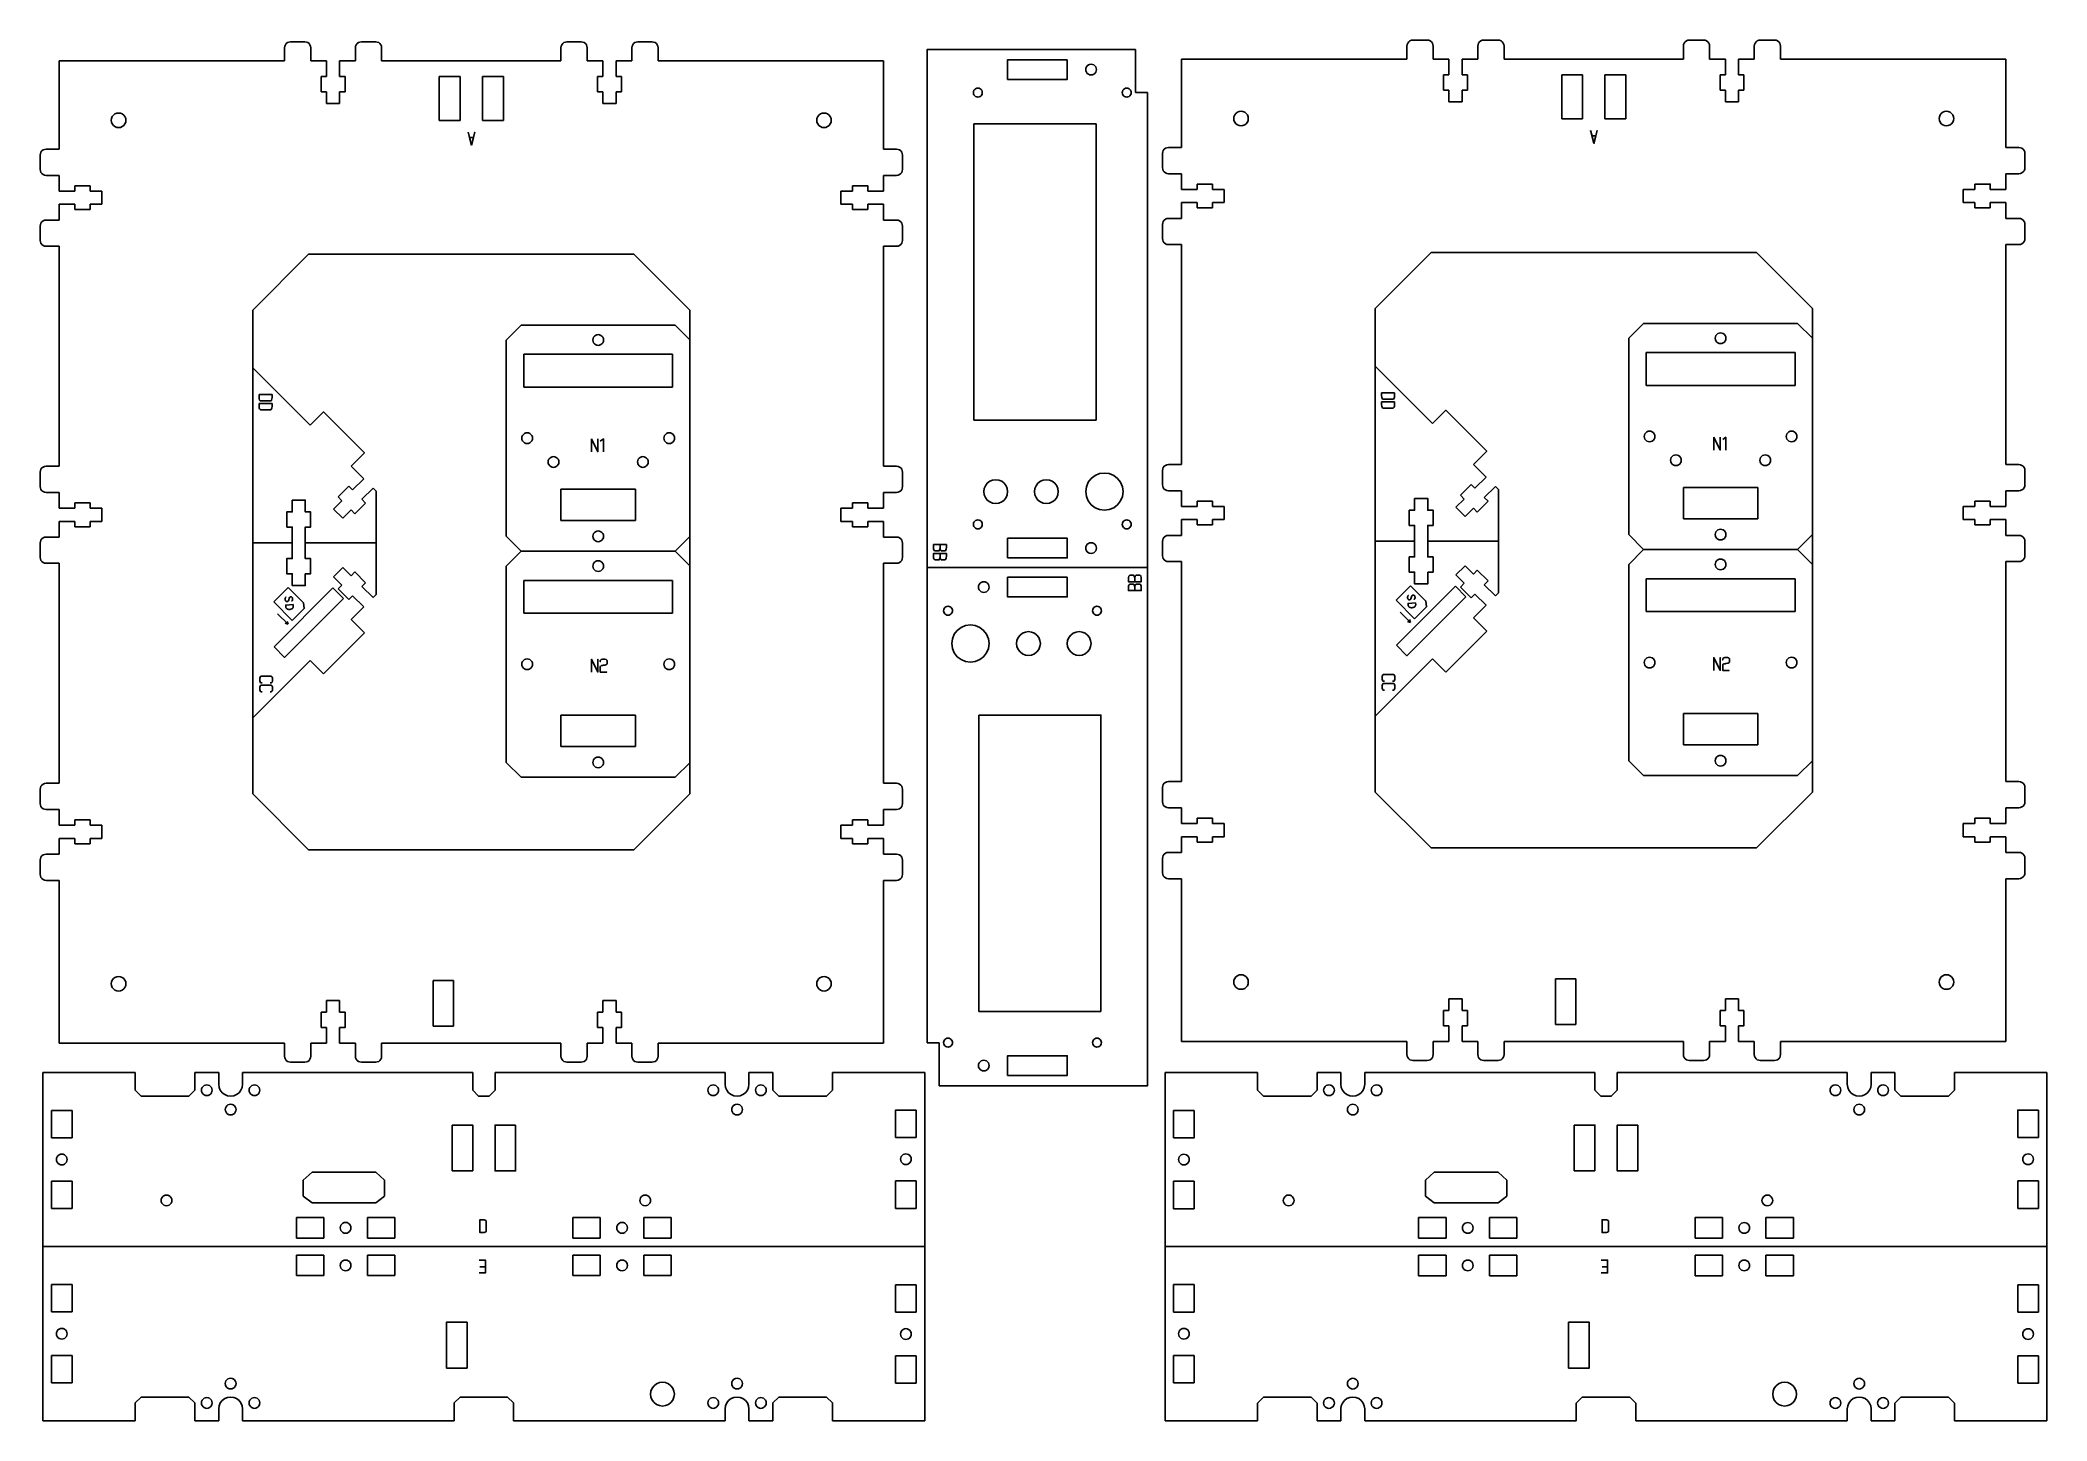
# Model space of a CAD drawing. Extents: x -328 to 346, y -469 to -6.
import ezdxf

# ---------------------------------------------------------------- set-up
doc = ezdxf.new("R2010")
doc.units = 0
doc.layers.get('0').update_dxf_attribs({"linetype": 'CONTINUOUS'})

msp = doc.modelspace()

# ---------------------------------------------------------------- linework, layer by layer
at = {"color": 4}
for points in [[(-245.458372, -6.949185), (-245.044158, -6.631346)], [(-245.044158, -6.631346), (-244.561797, -6.431561)], [(-244.561797, -6.431561), (-244.044157, -6.363404), (-239.244161, -6.363404)], [(-239.244161, -6.363404), (-238.726523, -6.431561)], [(-238.726523, -6.431561), (-238.244163, -6.631346)], [(-238.244163, -6.631346), (-237.829948, -6.949185)], [(-221.65838, -6.949185), (-221.244168, -6.631346)], [(-221.244168, -6.631346), (-220.761806, -6.431561)], [(-220.761806, -6.431561), (-220.244168, -6.363404), (-215.444174, -6.363404)], [(-214.926537, -6.431561), (-215.444174, -6.363404)], [(-214.444174, -6.631346), (-214.926537, -6.431561)], [(-214.029959, -6.949185), (-214.444174, -6.631346)], [(-152.658394, -6.949185), (-152.244177, -6.631346)], [(-152.244177, -6.631346), (-151.761831, -6.431561)], [(-151.761831, -6.431561), (-151.244179, -6.363404), (-146.4442, -6.363404)], [(-145.926548, -6.431561), (-146.4442, -6.363404)], [(-145.444202, -6.631346), (-145.926548, -6.431561)], [(-145.029984, -6.949185), (-145.444202, -6.631346)], [(-128.858425, -6.949185), (-128.444207, -6.631346)], [(-128.444207, -6.631346), (-127.961833, -6.431561)], [(-127.961833, -6.431561), (-127.444209, -6.363404), (-122.644202, -6.363404)], [(-122.126578, -6.431561), (-122.644202, -6.363404)], [(-121.644204, -6.631346), (-122.126578, -6.431561)], [(-121.229986, -6.949185), (-121.644204, -6.631346)], [(131.020419, -6.792326), (131.338258, -6.378108)], [(131.338258, -6.378108), (131.752475, -6.060269)], [(131.752475, -6.060269), (132.23485, -5.860484)], [(132.23485, -5.860484), (132.752473, -5.792328), (137.552481, -5.792328)], [(137.552481, -5.792328), (138.070105, -5.860484)], [(138.070105, -5.860484), (138.552479, -6.060269)], [(138.552479, -6.060269), (138.966696, -6.378108)], [(138.966696, -6.378108), (139.284535, -6.792326)], [(154.820417, -6.792326), (155.138255, -6.378108)], [(155.138255, -6.378108), (155.552473, -6.060269)], [(155.552473, -6.060269), (156.034847, -5.860484)], [(156.034847, -5.860484), (156.552471, -5.792328), (161.352478, -5.792328)], [(161.870102, -5.860484), (161.352478, -5.792328)], [(162.352476, -6.060269), (161.870102, -5.860484)], [(162.766694, -6.378108), (162.352476, -6.060269)], [(163.084504, -6.792326), (162.766694, -6.378108)], [(223.820409, -6.792326), (224.138247, -6.378108)], [(224.138247, -6.378108), (224.552465, -6.060269)], [(224.552465, -6.060269), (225.034811, -5.860484)], [(225.034811, -5.860484), (225.552463, -5.792328), (230.352442, -5.792328)], [(230.870094, -5.860484), (230.352442, -5.792328)], [(231.35244, -6.060269), (230.870094, -5.860484)], [(231.766658, -6.378108), (231.35244, -6.060269)], [(232.084496, -6.792326), (231.766658, -6.378108)], [(247.620406, -6.792326), (247.938217, -6.378108)], [(247.938217, -6.378108), (248.352434, -6.060269)], [(248.352434, -6.060269), (248.834808, -5.860484)], [(248.834808, -5.860484), (249.352432, -5.792328), (254.15244, -5.792328)], [(254.670063, -5.860484), (254.15244, -5.792328)], [(255.152438, -6.060269), (254.670063, -5.860484)], [(255.566655, -6.378108), (255.152438, -6.060269)], [(255.884494, -6.792326), (255.566655, -6.378108)], [(-321.744142, -12.713404), (-246.044158, -12.713404)], [(-321.744142, -42.413398), (-321.744142, -12.713404)], [(-246.044158, -8.3634), (-245.97601, -7.845776)], [(-246.044158, -12.713404), (-246.044158, -8.3634)], [(-245.97601, -7.845776), (-245.776208, -7.363402)], [(-245.776208, -7.363402), (-245.458372, -6.949185)], [(-237.829948, -6.949185), (-237.512112, -7.363402)], [(-237.512112, -7.363402), (-237.31231, -7.845776)], [(-237.31231, -7.845776), (-237.244162, -8.3634), (-237.244162, -12.713404)], [(-237.244162, -12.713404), (-231.94417, -12.713404)], [(-231.94417, -12.713404), (-231.94417, -18.013396)], [(-227.544164, -12.713404), (-222.244169, -12.713404)], [(-227.544164, -18.013396), (-227.544164, -12.713404)], [(-222.244169, -8.3634), (-222.176018, -7.845776)], [(-222.244169, -12.713404), (-222.244169, -8.3634)], [(-222.176018, -7.845776), (-221.976219, -7.363402)], [(-221.976219, -7.363402), (-221.65838, -6.949185)], [(-213.712123, -7.363402), (-214.029959, -6.949185)], [(-213.512321, -7.845776), (-213.712123, -7.363402)], [(-213.444173, -8.3634), (-213.512321, -7.845776)], [(-213.444173, -8.3634), (-213.444173, -12.713404)], [(-213.444173, -12.713404), (-153.244175, -12.713404)], [(-153.244175, -8.3634), (-153.176046, -7.845776)], [(-153.244175, -12.713404), (-153.244175, -8.3634)], [(-153.176046, -7.845776), (-152.976233, -7.363402)], [(-152.976233, -7.363402), (-152.658394, -6.949185)], [(-144.712145, -7.363402), (-145.029984, -6.949185)], [(-144.512332, -7.845776), (-144.712145, -7.363402)], [(-144.444204, -8.3634), (-144.512332, -7.845776)], [(-144.444204, -8.3634), (-144.444204, -12.713404)], [(-144.444204, -12.713404), (-139.144211, -12.713404)], [(-139.144211, -12.713404), (-139.144211, -18.013396)], [(-134.744198, -12.713404), (-129.444205, -12.713404)], [(-134.744198, -18.013396), (-134.744198, -12.713404)], [(-129.444205, -8.3634), (-129.376049, -7.845776)], [(-129.444205, -12.713404), (-129.444205, -8.3634)], [(-129.376049, -7.845776), (-129.176235, -7.363402)], [(-129.176235, -7.363402), (-128.858425, -6.949185)], [(-120.912148, -7.363402), (-121.229986, -6.949185)], [(-120.712363, -7.845776), (-120.912148, -7.363402)], [(-120.644206, -8.3634), (-120.712363, -7.845776)], [(-120.644206, -8.3634), (-120.644206, -12.713404)], [(-120.644206, -12.713404), (-44.944219, -12.713404)], [(-44.944219, -12.713404), (-44.944219, -42.413398)], [(55.052491, -12.142328), (130.752477, -12.142328)], [(55.052491, -41.842322), (55.052491, -12.142328)], [(130.752477, -7.792324), (130.820634, -7.2747)], [(130.752477, -12.142328), (130.752477, -7.792324)], [(130.820634, -7.2747), (131.020419, -6.792326)], [(139.284535, -6.792326), (139.48432, -7.2747)], [(139.48432, -7.2747), (139.552477, -7.792324), (139.552477, -12.142328)], [(139.552477, -12.142328), (144.852469, -12.142328)], [(144.852469, -12.142328), (144.852469, -17.44232)], [(149.252483, -12.142328), (154.552475, -12.142328)], [(149.252483, -17.44232), (149.252483, -12.142328)], [(154.552475, -7.792324), (154.620632, -7.2747)], [(154.552475, -12.142328), (154.552475, -7.792324)], [(154.620632, -7.2747), (154.820417, -6.792326)], [(163.284318, -7.2747), (163.084504, -6.792326)], [(163.352474, -7.792324), (163.284318, -7.2747)], [(163.352474, -7.792324), (163.352474, -12.142328)], [(163.352474, -12.142328), (223.552467, -12.142328)], [(223.552467, -7.792324), (223.620595, -7.2747)], [(223.552467, -12.142328), (223.552467, -7.792324)], [(223.620595, -7.2747), (223.820409, -6.792326)], [(232.28431, -7.2747), (232.084496, -6.792326)], [(232.352438, -7.792324), (232.28431, -7.2747)], [(232.352438, -7.792324), (232.352438, -12.142328)], [(232.352438, -12.142328), (237.65243, -12.142328)], [(237.65243, -12.142328), (237.65243, -17.44232)], [(242.052444, -12.142328), (247.352436, -12.142328)], [(242.052444, -17.44232), (242.052444, -12.142328)], [(247.352436, -7.792324), (247.420593, -7.2747)], [(247.352436, -12.142328), (247.352436, -7.792324)], [(247.420593, -7.2747), (247.620406, -6.792326)], [(256.084279, -7.2747), (255.884494, -6.792326)], [(256.152436, -7.792324), (256.084279, -7.2747)], [(256.152436, -7.792324), (256.152436, -12.142328)], [(256.152436, -12.142328), (331.852411, -12.142328)], [(331.852411, -12.142328), (331.852411, -41.842322)], [(-231.94417, -18.013396), (-233.744169, -18.013396)], [(-233.744169, -18.013396), (-233.744169, -23.113406)], [(-225.744168, -18.013396), (-227.544164, -18.013396)], [(-225.744168, -23.113406), (-225.744168, -18.013396)], [(-139.144211, -18.013396), (-140.944196, -18.013396)], [(-140.944196, -18.013396), (-140.944196, -23.113406)], [(-132.944184, -18.013396), (-134.744198, -18.013396)], [(-132.944184, -23.113406), (-132.944184, -18.013396)], [(144.852469, -17.44232), (143.052484, -17.44232)], [(143.052484, -17.44232), (143.052484, -22.542329)], [(151.052468, -17.44232), (149.252483, -17.44232)], [(151.052468, -22.542329), (151.052468, -17.44232)], [(237.65243, -17.44232), (235.852445, -17.44232)], [(235.852445, -17.44232), (235.852445, -22.542329)], [(243.852457, -17.44232), (242.052444, -17.44232)], [(243.852457, -22.542329), (243.852457, -17.44232)], [(-233.744169, -23.113406), (-231.94417, -23.113406)], [(-231.94417, -23.113406), (-231.94417, -27.063388)], [(-227.544164, -27.063388), (-227.544164, -23.113406)], [(-227.544164, -23.113406), (-225.744168, -23.113406)], [(-140.944196, -23.113406), (-139.144211, -23.113406)], [(-139.144211, -23.113406), (-139.144211, -27.063388)], [(-134.744198, -27.063388), (-134.744198, -23.113406)], [(-134.744198, -23.113406), (-132.944184, -23.113406)], [(143.052484, -22.542329), (144.852469, -22.542329)], [(144.852469, -22.542329), (144.852469, -26.492312)], [(144.852469, -26.492312), (149.252483, -26.492312)], [(149.252483, -26.492312), (149.252483, -22.542329)], [(149.252483, -22.542329), (151.052468, -22.542329)], [(235.852445, -22.542329), (237.65243, -22.542329)], [(237.65243, -22.542329), (237.65243, -26.492312)], [(237.65243, -26.492312), (242.052444, -26.492312)], [(242.052444, -26.492312), (242.052444, -22.542329)], [(242.052444, -22.542329), (243.852457, -22.542329)], [(-231.94417, -27.063388), (-227.544164, -27.063388)], [(-139.144211, -27.063388), (-134.744198, -27.063388)], [(-328.025986, -43.895742), (-328.094142, -44.413394)], [(-328.094142, -49.213374), (-328.094142, -44.413394)], [(-327.826201, -43.413396), (-328.025986, -43.895742)], [(-327.508362, -42.999179), (-327.826201, -43.413396)], [(-327.094144, -42.68134), (-327.508362, -42.999179)], [(-326.61177, -42.481527), (-327.094144, -42.68134)], [(-326.094146, -42.413398), (-326.61177, -42.481527)], [(-326.094146, -42.413398), (-321.744142, -42.413398)], [(-44.944219, -42.413398), (-40.594215, -42.413398)], [(-40.594215, -42.413398), (-40.076591, -42.481555)], [(-40.076591, -42.481555), (-39.594217, -42.68134)], [(-39.594217, -42.68134), (-39.180028, -42.999179)], [(-39.180028, -42.999179), (-38.862189, -43.413396)], [(-38.862189, -43.413396), (-38.662376, -43.895742)], [(-38.662376, -43.895742), (-38.594219, -44.413394), (-38.594219, -49.213402)], [(48.770647, -43.324666), (48.702491, -43.842318)], [(48.702491, -48.642297), (48.702491, -43.842318)], [(48.970432, -42.84232), (48.770647, -43.324666)], [(49.288271, -42.428102), (48.970432, -42.84232)], [(49.702489, -42.110264), (49.288271, -42.428102)], [(50.184863, -41.91045), (49.702489, -42.110264)], [(50.702487, -41.842322), (50.184863, -41.91045)], [(50.702487, -41.842322), (55.052491, -41.842322)], [(331.852411, -41.842322), (336.202415, -41.842322)], [(336.202415, -41.842322), (336.720039, -41.910478)], [(336.720039, -41.910478), (337.202413, -42.110264)], [(337.202413, -42.110264), (337.616602, -42.428102)], [(337.616602, -42.428102), (337.934441, -42.84232)], [(337.934441, -42.84232), (338.134254, -43.324666)], [(338.134254, -43.324666), (338.202411, -43.842318), (338.202411, -48.642325)], [(-328.094142, -49.213374), (-328.025986, -49.731026)], [(-328.025986, -49.731026), (-327.826201, -50.213372)], [(-327.826201, -50.213372), (-327.508362, -50.627589)], [(-327.508362, -50.627589), (-327.094144, -50.945428)], [(-327.094144, -50.945428), (-326.61177, -51.145241)], [(-326.61177, -51.145241), (-326.094146, -51.213398)], [(-321.744142, -51.213398), (-326.094146, -51.213398)], [(-321.744142, -56.51339), (-321.744142, -51.213398)], [(-40.594215, -51.213398), (-44.944219, -51.213398)], [(-44.944219, -51.213398), (-44.944219, -56.51339)], [(-40.594215, -51.213398), (-40.076591, -51.145241)], [(-40.076591, -51.145241), (-39.594217, -50.945428)], [(-39.594217, -50.945428), (-39.180028, -50.627617)], [(-39.180028, -50.627617), (-38.862189, -50.2134)], [(-38.862189, -50.2134), (-38.662376, -49.731026)], [(-38.662376, -49.731026), (-38.594219, -49.213402)], [(48.702491, -48.642297), (48.770647, -49.159949)], [(48.770647, -49.159949), (48.970432, -49.642295)], [(48.970432, -49.642295), (49.288271, -50.056512)], [(49.288271, -50.056512), (49.702489, -50.374351)], [(49.702489, -50.374351), (50.184863, -50.574164)], [(50.184863, -50.574164), (50.702487, -50.642321)], [(55.052491, -50.642321), (50.702487, -50.642321)], [(55.052491, -55.942313), (55.052491, -50.642321)], [(336.202415, -50.642321), (331.852411, -50.642321)], [(331.852411, -50.642321), (331.852411, -55.942313)], [(336.202415, -50.642321), (336.720039, -50.574164)], [(336.720039, -50.574164), (337.202413, -50.374351)], [(337.202413, -50.374351), (337.616602, -50.056541)], [(337.616602, -50.056541), (337.934441, -49.642323)], [(337.934441, -49.642323), (338.134254, -49.159949)], [(338.134254, -49.159949), (338.202411, -48.642325)], [(-316.44415, -56.51339), (-321.744142, -56.51339)], [(-316.44415, -54.713377), (-316.44415, -56.51339)], [(-311.344141, -54.713377), (-316.44415, -54.713377)], [(-311.344141, -56.51339), (-311.344141, -54.713377)], [(-307.39413, -56.51339), (-311.344141, -56.51339)], [(-307.39413, -60.913376), (-307.39413, -56.51339)], [(-55.344218, -56.51339), (-59.294228, -56.51339)], [(-59.294228, -56.51339), (-59.294228, -60.913376)], [(-55.344218, -54.713377), (-55.344218, -56.51339)], [(-50.244214, -56.51339), (-50.244214, -54.713377), (-55.344218, -54.713377)], [(-44.944219, -56.51339), (-50.244214, -56.51339)], [(60.352483, -55.942313), (55.052491, -55.942313)], [(55.052491, -65.642291), (55.052491, -60.342299)], [(55.052491, -60.342299), (60.352483, -60.342299)], [(60.352483, -54.1423), (60.352483, -55.942313)], [(65.452492, -54.1423), (60.352483, -54.1423)], [(60.352483, -60.342299), (60.352483, -62.142312)], [(65.452492, -55.942313), (65.452492, -54.1423)], [(69.402503, -55.942313), (65.452492, -55.942313)], [(65.452492, -60.342299), (69.402503, -60.342299)], [(65.452492, -62.142312), (65.452492, -60.342299)], [(69.402503, -60.342299), (69.402503, -55.942313)], [(321.452409, -55.942313), (317.502399, -55.942313)], [(317.502399, -55.942313), (317.502399, -60.342299)], [(317.502399, -60.342299), (321.452409, -60.342299)], [(321.452409, -54.1423), (321.452409, -55.942313)], [(326.552419, -55.942313), (326.552419, -54.1423), (321.452409, -54.1423)], [(321.452409, -60.342299), (321.452409, -62.142312)], [(331.852411, -55.942313), (326.552419, -55.942313)], [(326.552419, -60.342299), (331.852411, -60.342299)], [(326.552419, -62.142312), (326.552419, -60.342299)], [(331.852411, -60.342299), (331.852411, -65.642319)], [(-327.826201, -67.213366), (-328.025986, -67.69574)], [(-327.508362, -66.799176), (-327.826201, -67.213366)], [(-327.094144, -66.481338), (-327.508362, -66.799176)], [(-326.61177, -66.281524), (-327.094144, -66.481338)], [(-326.094146, -66.213368), (-326.61177, -66.281524)], [(-326.094146, -66.213368), (-321.744142, -66.213368)], [(-321.744142, -66.213368), (-321.744142, -60.913376)], [(-321.744142, -60.913376), (-316.44415, -60.913376)], [(-316.44415, -60.913376), (-316.44415, -62.713389)], [(-316.44415, -62.713389), (-311.344141, -62.713389)], [(-311.344141, -60.913376), (-307.39413, -60.913376)], [(-311.344141, -62.713389), (-311.344141, -60.913376)], [(-59.294228, -60.913376), (-55.344218, -60.913376)], [(-55.344218, -60.913376), (-55.344218, -62.713389)], [(-55.344218, -62.713389), (-50.244214, -62.713389)], [(-50.244214, -60.913376), (-44.944219, -60.913376)], [(-50.244214, -62.713389), (-50.244214, -60.913376)], [(-44.944219, -60.913376), (-44.944219, -66.213396)], [(-44.944219, -66.213396), (-40.594215, -66.213396)], [(-40.076591, -66.281524), (-40.594215, -66.213396)], [(-39.594217, -66.481338), (-40.076591, -66.281524)], [(-39.180028, -66.799176), (-39.594217, -66.481338)], [(-38.862189, -67.213394), (-39.180028, -66.799176)], [(-38.662376, -67.69574), (-38.862189, -67.213394)], [(48.770647, -67.124663), (48.702491, -67.642315)], [(48.970432, -66.642289), (48.770647, -67.124663)], [(49.288271, -66.2281), (48.970432, -66.642289)], [(49.702489, -65.910261), (49.288271, -66.2281)], [(50.184863, -65.710448), (49.702489, -65.910261)], [(50.702487, -65.642291), (50.184863, -65.710448)], [(50.702487, -65.642291), (55.052491, -65.642291)], [(60.352483, -62.142312), (65.452492, -62.142312)], [(321.452409, -62.142312), (326.552419, -62.142312)], [(331.852411, -65.642319), (336.202415, -65.642319)], [(336.720039, -65.710448), (336.202415, -65.642319)], [(337.202413, -65.910261), (336.720039, -65.710448)], [(337.616602, -66.2281), (337.202413, -65.910261)], [(337.934441, -66.642317), (337.616602, -66.2281)], [(338.134254, -67.124663), (337.934441, -66.642317)], [(338.202411, -67.642315), (338.134254, -67.124663)], [(-328.025986, -67.69574), (-328.094142, -68.213392)], [(-328.094142, -73.013371), (-328.094142, -68.213392)], [(-328.094142, -73.013371), (-328.025986, -73.531023)], [(-328.025986, -73.531023), (-327.826201, -74.013369)], [(-327.826201, -74.013369), (-327.508362, -74.427587)], [(-39.180028, -74.427587), (-38.862189, -74.013369)], [(-38.862189, -74.013369), (-38.662376, -73.531023)], [(-38.594219, -68.213392), (-38.662376, -67.69574)], [(-38.662376, -73.531023), (-38.594219, -73.013371)], [(-38.594219, -68.213392), (-38.594219, -73.013371)], [(48.702491, -72.442294), (48.702491, -67.642315)], [(48.702491, -72.442294), (48.770647, -72.959946)], [(48.770647, -72.959946), (48.970432, -73.442292)], [(48.970432, -73.442292), (49.288271, -73.85651)], [(49.288271, -73.85651), (49.702489, -74.174349)], [(337.202413, -74.174349), (337.616602, -73.85651)], [(337.616602, -73.85651), (337.934441, -73.442292)], [(337.934441, -73.442292), (338.134254, -72.959946)], [(338.134254, -72.959946), (338.202411, -72.442294)], [(338.202411, -67.642315), (338.202411, -72.442294)], [(-327.508362, -74.427587), (-327.094144, -74.745425)], [(-327.094144, -74.745425), (-326.61177, -74.945239)], [(-326.61177, -74.945239), (-326.094146, -75.013367)], [(-321.744142, -75.013367), (-326.094146, -75.013367)], [(-321.744142, -148.863359), (-321.744142, -75.013367)], [(-40.594215, -75.013367), (-44.944219, -75.013367)], [(-44.944219, -75.013367), (-44.944219, -148.863359)], [(-40.594215, -75.013367), (-40.076591, -74.945239)], [(-40.076591, -74.945239), (-39.594217, -74.745425)], [(-39.594217, -74.745425), (-39.180028, -74.427587)], [(49.702489, -74.174349), (50.184863, -74.374162)], [(50.184863, -74.374162), (50.702487, -74.44229)], [(55.052491, -74.44229), (50.702487, -74.44229)], [(55.052491, -148.292282), (55.052491, -74.44229)], [(336.202415, -74.44229), (331.852411, -74.44229)], [(331.852411, -74.44229), (331.852411, -148.292282)], [(336.202415, -74.44229), (336.720039, -74.374162)], [(336.720039, -74.374162), (337.202413, -74.174349)], [(-328.025986, -150.345731), (-328.094142, -150.863355)], [(-328.094142, -155.663362), (-328.094142, -150.863355)], [(-327.826201, -149.863357), (-328.025986, -150.345731)], [(-327.508362, -149.44914), (-327.826201, -149.863357)], [(-327.094144, -149.131301), (-327.508362, -149.44914)], [(-326.61177, -148.931516), (-327.094144, -149.131301)], [(-326.094146, -148.863359), (-326.61177, -148.931516)], [(-326.094146, -148.863359), (-321.744142, -148.863359)], [(-44.944219, -148.863359), (-40.594215, -148.863359)], [(-40.594215, -148.863359), (-40.076591, -148.931516)], [(-40.076591, -148.931516), (-39.594217, -149.131301)], [(-39.594217, -149.131301), (-39.180028, -149.44914)], [(-39.180028, -149.44914), (-38.862189, -149.863357)], [(-38.862189, -149.863357), (-38.662376, -150.345731)], [(-38.662376, -150.345731), (-38.594219, -150.863355), (-38.594219, -155.663362)], [(48.770647, -149.774655), (48.702491, -150.292278)], [(48.702491, -155.092286), (48.702491, -150.292278)], [(48.970432, -149.29228), (48.770647, -149.774655)], [(49.288271, -148.878063), (48.970432, -149.29228)], [(49.702489, -148.560224), (49.288271, -148.878063)], [(50.184863, -148.360439), (49.702489, -148.560224)], [(50.702487, -148.292282), (50.184863, -148.360439)], [(50.702487, -148.292282), (55.052491, -148.292282)], [(331.852411, -148.292282), (336.202415, -148.292282)], [(336.202415, -148.292282), (336.720039, -148.360439)], [(336.720039, -148.360439), (337.202413, -148.560224)], [(337.202413, -148.560224), (337.616602, -148.878063)], [(337.616602, -148.878063), (337.934441, -149.29228)], [(337.934441, -149.29228), (338.134254, -149.774655)], [(338.134254, -149.774655), (338.202411, -150.292278), (338.202411, -155.092286)], [(-328.094142, -155.663362), (-328.025986, -156.180986)], [(-328.025986, -156.180986), (-327.826201, -156.66336)], [(-327.826201, -156.66336), (-327.508362, -157.077578)], [(-327.508362, -157.077578), (-327.094144, -157.395388)], [(-327.094144, -157.395388), (-326.61177, -157.595202)], [(-326.61177, -157.595202), (-326.094146, -157.663358)], [(-321.744142, -157.663358), (-326.094146, -157.663358)], [(-321.744142, -162.963351), (-321.744142, -157.663358)], [(-311.344141, -161.163337), (-316.44415, -161.163337), (-316.44415, -162.963351)], [(-311.344141, -162.963351), (-311.344141, -161.163337)], [(-55.344218, -161.163337), (-55.344218, -162.963351)], [(-50.244214, -161.163337), (-55.344218, -161.163337)], [(-50.244214, -162.963351), (-50.244214, -161.163337)], [(-40.076591, -157.595202), (-40.594215, -157.663358), (-44.944219, -157.663358)], [(-44.944219, -157.663358), (-44.944219, -162.963351)], [(-39.594217, -157.395417), (-40.076591, -157.595202)], [(-39.180028, -157.077578), (-39.594217, -157.395417)], [(-38.862189, -156.66336), (-39.180028, -157.077578)], [(-38.662376, -156.180986), (-38.862189, -156.66336)], [(-38.594219, -155.663362), (-38.662376, -156.180986)], [(48.702491, -155.092286), (48.770647, -155.60991)], [(48.770647, -155.60991), (48.970432, -156.092284)], [(48.970432, -156.092284), (49.288271, -156.506501)], [(49.288271, -156.506501), (49.702489, -156.824312)], [(49.702489, -156.824312), (50.184863, -157.024125)], [(50.184863, -157.024125), (50.702487, -157.092282)], [(55.052491, -157.092282), (50.702487, -157.092282)], [(55.052491, -162.392274), (55.052491, -157.092282)], [(65.452492, -160.592261), (60.352483, -160.592261), (60.352483, -162.392274)], [(65.452492, -162.392274), (65.452492, -160.592261)], [(321.452409, -160.592261), (321.452409, -162.392274)], [(326.552419, -160.592261), (321.452409, -160.592261)], [(326.552419, -162.392274), (326.552419, -160.592261)], [(336.720039, -157.024125), (336.202415, -157.092282), (331.852411, -157.092282)], [(331.852411, -157.092282), (331.852411, -162.392274)], [(337.202413, -156.82434), (336.720039, -157.024125)], [(337.616602, -156.506501), (337.202413, -156.82434)], [(337.934441, -156.092284), (337.616602, -156.506501)], [(338.134254, -155.60991), (337.934441, -156.092284)], [(338.202411, -155.092286), (338.134254, -155.60991)], [(-316.44415, -162.963351), (-321.744142, -162.963351)], [(-321.744142, -172.663357), (-321.744142, -167.363364)], [(-321.744142, -167.363364), (-316.44415, -167.363364)], [(-316.44415, -167.363364), (-316.44415, -169.16335)], [(-307.39413, -162.963351), (-311.344141, -162.963351)], [(-311.344141, -169.16335), (-311.344141, -167.363364)], [(-311.344141, -167.363364), (-307.39413, -167.363364)], [(-307.39413, -167.363364), (-307.39413, -162.963351)], [(-55.344218, -162.963351), (-59.294228, -162.963351)], [(-59.294228, -162.963351), (-59.294228, -167.363364)], [(-59.294228, -167.363364), (-55.344218, -167.363364)], [(-55.344218, -167.363364), (-55.344218, -169.16335)], [(-44.944219, -162.963351), (-50.244214, -162.963351)], [(-50.244214, -169.16335), (-50.244214, -167.363364)], [(-50.244214, -167.363364), (-44.944219, -167.363364)], [(-44.944219, -167.363364), (-44.944219, -172.663357)], [(60.352483, -162.392274), (55.052491, -162.392274)], [(55.052491, -172.09228), (55.052491, -166.792288)], [(55.052491, -166.792288), (60.352483, -166.792288)], [(60.352483, -166.792288), (60.352483, -168.592273)], [(69.402503, -162.392274), (65.452492, -162.392274)], [(65.452492, -168.592273), (65.452492, -166.792288)], [(65.452492, -166.792288), (69.402503, -166.792288)], [(69.402503, -166.792288), (69.402503, -162.392274)], [(321.452409, -162.392274), (317.502399, -162.392274)], [(317.502399, -162.392274), (317.502399, -166.792288)], [(317.502399, -166.792288), (321.452409, -166.792288)], [(321.452409, -166.792288), (321.452409, -168.592273)], [(331.852411, -162.392274), (326.552419, -162.392274)], [(326.552419, -168.592273), (326.552419, -166.792288)], [(326.552419, -166.792288), (331.852411, -166.792288)], [(331.852411, -166.792288), (331.852411, -172.09228)], [(-328.025986, -174.145701), (-328.094142, -174.663353)], [(-328.094142, -179.463332), (-328.094142, -174.663353)], [(-327.826201, -173.663355), (-328.025986, -174.145701)], [(-327.508362, -173.249137), (-327.826201, -173.663355)], [(-327.094144, -172.931298), (-327.508362, -173.249137)], [(-326.61177, -172.731485), (-327.094144, -172.931298)], [(-326.094146, -172.663357), (-326.61177, -172.731485)], [(-326.094146, -172.663357), (-321.744142, -172.663357)], [(-316.44415, -169.16335), (-311.344141, -169.16335)], [(-55.344218, -169.16335), (-50.244214, -169.16335)], [(-44.944219, -172.663357), (-40.594215, -172.663357)], [(-40.594215, -172.663357), (-40.076591, -172.731485)], [(-40.076591, -172.731485), (-39.594217, -172.931298)], [(-39.594217, -172.931298), (-39.180028, -173.249137)], [(-39.180028, -173.249137), (-38.862189, -173.663355)], [(-38.862189, -173.663355), (-38.662376, -174.145701)], [(-38.662376, -174.145701), (-38.594219, -174.663353), (-38.594219, -179.463332)], [(48.770647, -173.574624), (48.702491, -174.092276)], [(48.702491, -178.892255), (48.702491, -174.092276)], [(48.970432, -173.092278), (48.770647, -173.574624)], [(49.288271, -172.67806), (48.970432, -173.092278)], [(49.702489, -172.360222), (49.288271, -172.67806)], [(50.184863, -172.160408), (49.702489, -172.360222)], [(50.702487, -172.09228), (50.184863, -172.160408)], [(50.702487, -172.09228), (55.052491, -172.09228)], [(60.352483, -168.592273), (65.452492, -168.592273)], [(321.452409, -168.592273), (326.552419, -168.592273)], [(331.852411, -172.09228), (336.202415, -172.09228)], [(336.202415, -172.09228), (336.720039, -172.160408)], [(336.720039, -172.160408), (337.202413, -172.360222)], [(337.202413, -172.360222), (337.616602, -172.67806)], [(337.616602, -172.67806), (337.934441, -173.092278)], [(337.934441, -173.092278), (338.134254, -173.574624)], [(338.134254, -173.574624), (338.202411, -174.092276), (338.202411, -178.892255)], [(-328.094142, -179.463332), (-328.025986, -179.980984)], [(-328.025986, -179.980984), (-327.826201, -180.46333)], [(-327.826201, -180.46333), (-327.508362, -180.877547)], [(-327.508362, -180.877547), (-327.094144, -181.195386)], [(-327.094144, -181.195386), (-326.61177, -181.395199)], [(-326.61177, -181.395199), (-326.094146, -181.463328)], [(-321.744142, -181.463328), (-326.094146, -181.463328)], [(-321.744142, -255.31332), (-321.744142, -181.463328)], [(-40.594215, -181.463356), (-44.944219, -181.463356)], [(-44.944219, -181.463356), (-44.944219, -255.31332)], [(-40.594215, -181.463356), (-40.076591, -181.395199)], [(-40.076591, -181.395199), (-39.594217, -181.195386)], [(-39.594217, -181.195386), (-39.180028, -180.877547)], [(-39.180028, -180.877547), (-38.862189, -180.463358)], [(-38.862189, -180.463358), (-38.662376, -179.980984)], [(-38.662376, -179.980984), (-38.594219, -179.463332)], [(48.702491, -178.892255), (48.770647, -179.409907)], [(48.770647, -179.409907), (48.970432, -179.892253)], [(48.970432, -179.892253), (49.288271, -180.306471)], [(49.288271, -180.306471), (49.702489, -180.624309)], [(49.702489, -180.624309), (50.184863, -180.824123)], [(50.184863, -180.824123), (50.702487, -180.892251)], [(55.052491, -180.892251), (50.702487, -180.892251)], [(55.052491, -254.742243), (55.052491, -180.892251)], [(336.202415, -180.892279), (331.852411, -180.892279)], [(331.852411, -180.892279), (331.852411, -254.742243)], [(336.202415, -180.892279), (336.720039, -180.824123)], [(336.720039, -180.824123), (337.202413, -180.624309)], [(337.202413, -180.624309), (337.616602, -180.306471)], [(337.616602, -180.306471), (337.934441, -179.892281)], [(337.934441, -179.892281), (338.134254, -179.409907)], [(338.134254, -179.409907), (338.202411, -178.892255)], [(-327.508362, -255.8991), (-327.826201, -256.313318)], [(-327.094144, -255.581262), (-327.508362, -255.8991)], [(-326.61177, -255.381476), (-327.094144, -255.581262)], [(-326.094146, -255.31332), (-326.61177, -255.381476)], [(-326.094146, -255.31332), (-321.744142, -255.31332)], [(-44.944219, -255.31332), (-40.594215, -255.31332)], [(-40.594215, -255.31332), (-40.076591, -255.381476)], [(-40.076591, -255.381476), (-39.594217, -255.581262)], [(-39.594217, -255.581262), (-39.180028, -255.8991)], [(-39.180028, -255.8991), (-38.862189, -256.313318)], [(48.970432, -255.742241), (48.770647, -256.224615)], [(49.288271, -255.328024), (48.970432, -255.742241)], [(49.702489, -255.010185), (49.288271, -255.328024)], [(50.184863, -254.8104), (49.702489, -255.010185)], [(50.702487, -254.742243), (50.184863, -254.8104)], [(50.702487, -254.742243), (55.052491, -254.742243)], [(331.852411, -254.742243), (336.202415, -254.742243)], [(336.202415, -254.742243), (336.720039, -254.8104)], [(336.720039, -254.8104), (337.202413, -255.010185)], [(337.202413, -255.010185), (337.616602, -255.328024)], [(337.616602, -255.328024), (337.934441, -255.742241)], [(337.934441, -255.742241), (338.134254, -256.224615)], [(-328.025986, -256.795692), (-328.094142, -257.313316)], [(-328.094142, -262.113323), (-328.094142, -257.313316)], [(-328.094142, -262.113323), (-328.025986, -262.630947)], [(-327.826201, -256.313318), (-328.025986, -256.795692)], [(-328.025986, -262.630947), (-327.826201, -263.113321)], [(-38.862189, -256.313318), (-38.662376, -256.795692)], [(-38.662376, -262.630947), (-38.862189, -263.113321)], [(-38.662376, -256.795692), (-38.594219, -257.313316), (-38.594219, -262.113323)], [(-38.594219, -262.113323), (-38.662376, -262.630947)], [(48.770647, -256.224615), (48.702491, -256.742239)], [(48.702491, -261.542246), (48.702491, -256.742239)], [(48.702491, -261.542246), (48.770647, -262.05987)], [(48.770647, -262.05987), (48.970432, -262.542244)], [(48.970432, -262.542244), (49.288271, -262.956462)], [(337.934441, -262.542244), (337.616602, -262.956462)], [(338.134254, -262.05987), (337.934441, -262.542244)], [(338.134254, -256.224615), (338.202411, -256.742239), (338.202411, -261.542246)], [(338.202411, -261.542246), (338.134254, -262.05987)], [(-327.826201, -263.113321), (-327.508362, -263.527539)], [(-327.508362, -263.527539), (-327.094144, -263.845377)], [(-327.094144, -263.845377), (-326.61177, -264.045162)], [(-326.61177, -264.045162), (-326.094146, -264.113319)], [(-321.744142, -264.113319), (-326.094146, -264.113319)], [(-321.744142, -269.413311), (-321.744142, -264.113319)], [(-316.44415, -269.413311), (-321.744142, -269.413311)], [(-316.44415, -267.613326), (-316.44415, -269.413311)], [(-311.344141, -267.613326), (-316.44415, -267.613326)], [(-311.344141, -269.413311), (-311.344141, -267.613326)], [(-307.39413, -269.413311), (-311.344141, -269.413311)], [(-307.39413, -273.813325), (-307.39413, -269.413311)], [(-59.294228, -269.413311), (-59.294228, -273.813325)], [(-55.344218, -269.413311), (-59.294228, -269.413311)], [(-55.344218, -267.613326), (-55.344218, -269.413311)], [(-50.244214, -267.613326), (-55.344218, -267.613326)], [(-50.244214, -269.413311), (-50.244214, -267.613326)], [(-44.944219, -269.413311), (-50.244214, -269.413311)], [(-40.076591, -264.045162), (-40.594215, -264.113319), (-44.944219, -264.113319)], [(-44.944219, -264.113319), (-44.944219, -269.413311)], [(-39.594217, -263.845377), (-40.076591, -264.045162)], [(-39.180028, -263.527539), (-39.594217, -263.845377)], [(-38.862189, -263.113321), (-39.180028, -263.527539)], [(49.288271, -262.956462), (49.702489, -263.274301)], [(49.702489, -263.274301), (50.184863, -263.474086)], [(50.184863, -263.474086), (50.702487, -263.542242)], [(55.052491, -263.542242), (50.702487, -263.542242)], [(55.052491, -268.842235), (55.052491, -263.542242)], [(60.352483, -268.842235), (55.052491, -268.842235)], [(60.352483, -267.04225), (60.352483, -268.842235)], [(65.452492, -267.04225), (60.352483, -267.04225)], [(65.452492, -268.842235), (65.452492, -267.04225)], [(69.402503, -268.842235), (65.452492, -268.842235)], [(69.402503, -273.242248), (69.402503, -268.842235)], [(317.502399, -268.842235), (317.502399, -273.242248)], [(321.452409, -268.842235), (317.502399, -268.842235)], [(321.452409, -267.04225), (321.452409, -268.842235)], [(326.552419, -267.04225), (321.452409, -267.04225)], [(326.552419, -268.842235), (326.552419, -267.04225)], [(331.852411, -268.842235), (326.552419, -268.842235)], [(336.720039, -263.474086), (336.202415, -263.542242), (331.852411, -263.542242)], [(331.852411, -263.542242), (331.852411, -268.842235)], [(337.202413, -263.274301), (336.720039, -263.474086)], [(337.616602, -262.956462), (337.202413, -263.274301)], [(-321.744142, -279.113317), (-321.744142, -273.813325)], [(-321.744142, -273.813325), (-316.44415, -273.813325)], [(-316.44415, -273.813325), (-316.44415, -275.61331)], [(-316.44415, -275.61331), (-311.344141, -275.61331)], [(-311.344141, -273.813325), (-307.39413, -273.813325)], [(-311.344141, -275.61331), (-311.344141, -273.813325)], [(-59.294228, -273.813325), (-55.344218, -273.813325)], [(-55.344218, -273.813325), (-55.344218, -275.61331)], [(-55.344218, -275.61331), (-50.244214, -275.61331)], [(-50.244214, -275.61331), (-50.244214, -273.813325)], [(-50.244214, -273.813325), (-44.944219, -273.813325)], [(-44.944219, -273.813325), (-44.944219, -279.113317)], [(55.052491, -278.542241), (55.052491, -273.242248)], [(55.052491, -273.242248), (60.352483, -273.242248)], [(60.352483, -273.242248), (60.352483, -275.042234)], [(60.352483, -275.042234), (65.452492, -275.042234)], [(65.452492, -273.242248), (69.402503, -273.242248)], [(65.452492, -275.042234), (65.452492, -273.242248)], [(317.502399, -273.242248), (321.452409, -273.242248)], [(321.452409, -273.242248), (321.452409, -275.042234)], [(321.452409, -275.042234), (326.552419, -275.042234)], [(326.552419, -275.042234), (326.552419, -273.242248)], [(326.552419, -273.242248), (331.852411, -273.242248)], [(331.852411, -273.242248), (331.852411, -278.542241)], [(-328.025986, -280.595661), (-328.094142, -281.113313)], [(-328.025986, -286.430944), (-328.094142, -285.913292), (-328.094142, -281.113313)], [(-327.826201, -280.113315), (-328.025986, -280.595661)], [(-327.508362, -279.699098), (-327.826201, -280.113315)], [(-327.094144, -279.381259), (-327.508362, -279.699098)], [(-326.61177, -279.181446), (-327.094144, -279.381259)], [(-326.094146, -279.113317), (-326.61177, -279.181446)], [(-326.094146, -279.113317), (-321.744142, -279.113317)], [(-44.944219, -279.113317), (-40.594215, -279.113317)], [(-40.076591, -279.181474), (-40.594215, -279.113317)], [(-39.594217, -279.381259), (-40.076591, -279.181474)], [(-39.180028, -279.699098), (-39.594217, -279.381259)], [(-38.862189, -280.113315), (-39.180028, -279.699098)], [(-38.662376, -280.59569), (-38.862189, -280.113315)], [(-38.594219, -281.113313), (-38.662376, -280.59569)], [(-38.594219, -281.113313), (-38.594219, -285.913321)], [(48.770647, -280.024585), (48.702491, -280.542237)], [(48.770647, -285.859868), (48.702491, -285.342216), (48.702491, -280.542237)], [(48.970432, -279.542239), (48.770647, -280.024585)], [(49.288271, -279.128021), (48.970432, -279.542239)], [(49.702489, -278.810182), (49.288271, -279.128021)], [(50.184863, -278.610369), (49.702489, -278.810182)], [(50.702487, -278.542241), (50.184863, -278.610369)], [(50.702487, -278.542241), (55.052491, -278.542241)], [(331.852411, -278.542241), (336.202415, -278.542241)], [(336.720039, -278.610397), (336.202415, -278.542241)], [(337.202413, -278.810182), (336.720039, -278.610397)], [(337.616602, -279.128021), (337.202413, -278.810182)], [(337.934441, -279.542239), (337.616602, -279.128021)], [(338.134254, -280.024613), (337.934441, -279.542239)], [(338.202411, -280.542237), (338.134254, -280.024613)], [(338.202411, -280.542237), (338.202411, -285.342244)], [(-327.826201, -286.913319), (-328.025986, -286.430944)], [(-327.508362, -287.327508), (-327.826201, -286.913319)], [(-327.094144, -287.645347), (-327.508362, -287.327508)], [(-326.61177, -287.84516), (-327.094144, -287.645347)], [(-326.094146, -287.913317), (-326.61177, -287.84516)], [(-321.744142, -287.913317), (-326.094146, -287.913317)], [(-321.744142, -342.613289), (-321.744142, -287.913317)], [(-40.076591, -287.84516), (-40.594215, -287.913317), (-44.944219, -287.913317)], [(-44.944219, -287.913317), (-44.944219, -342.613289)], [(-39.594217, -287.645347), (-40.076591, -287.84516)], [(-39.180028, -287.327536), (-39.594217, -287.645347)], [(-38.862189, -286.913319), (-39.180028, -287.327536)], [(-38.662376, -286.430944), (-38.862189, -286.913319)], [(-38.594219, -285.913321), (-38.662376, -286.430944)], [(48.970432, -286.342242), (48.770647, -285.859868)], [(49.288271, -286.756431), (48.970432, -286.342242)], [(49.702489, -287.07427), (49.288271, -286.756431)], [(50.184863, -287.274083), (49.702489, -287.07427)], [(50.702487, -287.34224), (50.184863, -287.274083)], [(55.052491, -287.34224), (50.702487, -287.34224)], [(55.052491, -342.042212), (55.052491, -287.34224)], [(336.720039, -287.274083), (336.202415, -287.34224), (331.852411, -287.34224)], [(331.852411, -287.34224), (331.852411, -342.042212)], [(337.202413, -287.07427), (336.720039, -287.274083)], [(337.616602, -286.75646), (337.202413, -287.07427)], [(337.934441, -286.342242), (337.616602, -286.75646)], [(338.134254, -285.859868), (337.934441, -286.342242)], [(338.202411, -285.342244), (338.134254, -285.859868)], [(-227.544164, -328.263305), (-231.94417, -328.263305)], [(-231.94417, -328.263305), (-231.94417, -332.213287)], [(-227.544164, -332.213287), (-227.544164, -328.263305)], [(-134.744198, -328.263305), (-139.144211, -328.263305)], [(-139.144211, -328.263305), (-139.144211, -332.213287)], [(-134.744198, -332.213287), (-134.744198, -328.263305)], [(149.252483, -327.692228), (144.852469, -327.692228)], [(144.852469, -327.692228), (144.852469, -331.642211)], [(149.252483, -331.642211), (149.252483, -327.692228)], [(242.052444, -327.692228), (237.65243, -327.692228)], [(237.65243, -327.692228), (237.65243, -331.642211)], [(242.052444, -331.642211), (242.052444, -327.692228)], [(-231.94417, -332.213287), (-233.744169, -332.213287)], [(-233.744169, -332.213287), (-233.744169, -337.313297)], [(-225.744168, -332.213287), (-227.544164, -332.213287)], [(-227.544164, -337.313297), (-225.744168, -337.313297), (-225.744168, -332.213287)], [(-139.144211, -332.213287), (-140.944196, -332.213287)], [(-140.944196, -332.213287), (-140.944196, -337.313297)], [(-132.944184, -332.213287), (-134.744198, -332.213287)], [(-134.744198, -337.313297), (-132.944184, -337.313297), (-132.944184, -332.213287)], [(144.852469, -331.642211), (143.052484, -331.642211)], [(143.052484, -331.642211), (143.052484, -336.74222)], [(143.052484, -336.74222), (144.852469, -336.74222)], [(144.852469, -336.74222), (144.852469, -342.042212)], [(151.052468, -331.642211), (149.252483, -331.642211)], [(149.252483, -336.74222), (151.052468, -336.74222), (151.052468, -331.642211)], [(149.252483, -342.042212), (149.252483, -336.74222)], [(237.65243, -331.642211), (235.852445, -331.642211)], [(235.852445, -331.642211), (235.852445, -336.74222)], [(235.852445, -336.74222), (237.65243, -336.74222)], [(237.65243, -336.74222), (237.65243, -342.042212)], [(243.852457, -331.642211), (242.052444, -331.642211)], [(242.052444, -336.74222), (243.852457, -336.74222), (243.852457, -331.642211)], [(242.052444, -342.042212), (242.052444, -336.74222)], [(-246.044161, -342.613289), (-321.744142, -342.613289)], [(-246.044161, -346.963293), (-246.044161, -342.613289)], [(-231.94417, -342.613289), (-237.244168, -342.613289)], [(-237.244168, -342.613289), (-237.244168, -346.963293)], [(-233.744169, -337.313297), (-231.94417, -337.313297)], [(-231.94417, -337.313297), (-231.94417, -342.613289)], [(-227.544164, -342.613289), (-227.544164, -337.313297)], [(-222.244172, -342.613289), (-227.544164, -342.613289)], [(-222.244172, -346.963293), (-222.244172, -342.613289)], [(-153.244203, -342.613289), (-213.444178, -342.613289)], [(-213.444178, -342.613289), (-213.444178, -346.963293)], [(-153.244203, -346.963293), (-153.244203, -342.613289)], [(-144.444204, -342.613289), (-144.444204, -346.963293)], [(-139.144211, -342.613289), (-144.444204, -342.613289)], [(-140.944196, -337.313297), (-139.144211, -337.313297)], [(-139.144211, -337.313297), (-139.144211, -342.613289)], [(-134.744198, -342.613289), (-134.744198, -337.313297)], [(-129.444205, -342.613289), (-134.744198, -342.613289)], [(-129.376049, -347.480917), (-129.444205, -346.963293), (-129.444205, -342.613289)], [(-120.644206, -342.613289), (-120.644206, -346.963293)], [(-44.944219, -342.613289), (-120.644206, -342.613289)], [(130.752477, -342.042212), (55.052491, -342.042212)], [(130.752477, -346.392216), (130.752477, -342.042212)], [(144.852469, -342.042212), (139.552477, -342.042212)], [(139.552477, -342.042212), (139.552477, -346.392216)], [(154.552475, -342.042212), (149.252483, -342.042212)], [(154.552475, -346.392216), (154.552475, -342.042212)], [(223.552439, -342.042212), (163.352474, -342.042212)], [(163.352474, -342.042212), (163.352474, -346.392216)], [(223.552439, -346.392216), (223.552439, -342.042212)], [(232.352438, -342.042212), (232.352438, -346.392216)], [(237.65243, -342.042212), (232.352438, -342.042212)], [(247.352436, -342.042212), (242.052444, -342.042212)], [(247.420593, -346.90984), (247.352436, -346.392216), (247.352436, -342.042212)], [(256.152436, -342.042212), (256.152436, -346.392216)], [(331.852411, -342.042212), (256.152436, -342.042212)], [(-246.044161, -346.963293), (-245.976013, -347.480917)], [(-245.976013, -347.480917), (-245.776214, -347.963291)], [(-245.776214, -347.963291), (-245.458375, -348.377509)], [(-245.458375, -348.377509), (-245.04416, -348.695347)], [(-245.04416, -348.695347), (-244.5618, -348.895132)], [(-244.5618, -348.895132), (-244.044162, -348.963289)], [(-239.244166, -348.963289), (-244.044162, -348.963289)], [(-239.244166, -348.963289), (-238.726528, -348.895132)], [(-238.726528, -348.895132), (-238.244168, -348.695347)], [(-238.244168, -348.695347), (-237.829954, -348.377509)], [(-237.829954, -348.377509), (-237.512115, -347.963291)], [(-237.512115, -347.963291), (-237.312316, -347.480917)], [(-237.312316, -347.480917), (-237.244168, -346.963293)], [(-222.244172, -346.963293), (-222.176024, -347.480917)], [(-222.176024, -347.480917), (-221.976225, -347.963291)], [(-221.976225, -347.963291), (-221.658386, -348.377509)], [(-221.658386, -348.377509), (-221.244174, -348.695347)], [(-221.244174, -348.695347), (-220.761811, -348.895132)], [(-220.761811, -348.895132), (-220.244173, -348.963289)], [(-215.444177, -348.963289), (-220.244173, -348.963289)], [(-215.444177, -348.963289), (-214.926539, -348.895132)], [(-214.926539, -348.895132), (-214.444176, -348.695347)], [(-214.444176, -348.695347), (-214.029965, -348.377509)], [(-214.029965, -348.377509), (-213.712126, -347.963291)], [(-213.712126, -347.963291), (-213.512327, -347.480917)], [(-213.512327, -347.480917), (-213.444178, -346.963293)], [(-153.244203, -346.963293), (-153.176046, -347.480917)], [(-153.176046, -347.480917), (-152.976233, -347.963291)], [(-152.976233, -347.963291), (-152.658394, -348.377509)], [(-152.658394, -348.377509), (-152.244205, -348.695347)], [(-152.244205, -348.695347), (-151.761831, -348.895132)], [(-151.761831, -348.895132), (-151.244179, -348.963289)], [(-145.926548, -348.895132), (-146.4442, -348.963289), (-151.244179, -348.963289)], [(-145.444202, -348.695347), (-145.926548, -348.895132)], [(-145.029984, -348.377509), (-145.444202, -348.695347)], [(-144.712145, -347.963291), (-145.029984, -348.377509)], [(-144.512332, -347.480917), (-144.712145, -347.963291)], [(-144.444204, -346.963293), (-144.512332, -347.480917)], [(-129.176264, -347.963291), (-129.376049, -347.480917)], [(-128.858425, -348.377509), (-129.176264, -347.963291)], [(-128.444207, -348.695347), (-128.858425, -348.377509)], [(-127.961833, -348.895132), (-128.444207, -348.695347)], [(-127.444209, -348.963289), (-127.961833, -348.895132)], [(-122.644202, -348.963289), (-127.444209, -348.963289)], [(-122.644202, -348.963289), (-122.126578, -348.895132)], [(-122.126578, -348.895132), (-121.644204, -348.695347)], [(-121.644204, -348.695347), (-121.229986, -348.377509)], [(-121.229986, -348.377509), (-120.912148, -347.963291)], [(-120.912148, -347.963291), (-120.712363, -347.480917)], [(-120.712363, -347.480917), (-120.644206, -346.963293)], [(130.752477, -346.392216), (130.820634, -346.90984)], [(130.820634, -346.90984), (131.020419, -347.392214)], [(131.020419, -347.392214), (131.338258, -347.806432)], [(131.338258, -347.806432), (131.752475, -348.124271)], [(131.752475, -348.124271), (132.23485, -348.324056)], [(132.23485, -348.324056), (132.752473, -348.392212)], [(137.552481, -348.392212), (132.752473, -348.392212)], [(137.552481, -348.392212), (138.070105, -348.324056)], [(138.070105, -348.324056), (138.552479, -348.124271)], [(138.552479, -348.124271), (138.966696, -347.806432)], [(138.966696, -347.806432), (139.284535, -347.392214)], [(139.284535, -347.392214), (139.48432, -346.90984)], [(139.48432, -346.90984), (139.552477, -346.392216)], [(154.552475, -346.392216), (154.620603, -346.90984)], [(154.620603, -346.90984), (154.820417, -347.392214)], [(154.820417, -347.392214), (155.138255, -347.806432)], [(155.138255, -347.806432), (155.552473, -348.124271)], [(155.552473, -348.124271), (156.034819, -348.324056)], [(156.034819, -348.324056), (156.552471, -348.392212)], [(161.35245, -348.392212), (156.552471, -348.392212)], [(161.35245, -348.392212), (161.870102, -348.324056)], [(161.870102, -348.324056), (162.352476, -348.124271)], [(162.352476, -348.124271), (162.766666, -347.806432)], [(162.766666, -347.806432), (163.084504, -347.392214)], [(163.084504, -347.392214), (163.284318, -346.90984)], [(163.284318, -346.90984), (163.352474, -346.392216)], [(223.552439, -346.392216), (223.620595, -346.90984)], [(223.620595, -346.90984), (223.820409, -347.392214)], [(223.820409, -347.392214), (224.138247, -347.806432)], [(224.138247, -347.806432), (224.552437, -348.124271)], [(224.552437, -348.124271), (225.034811, -348.324056)], [(225.034811, -348.324056), (225.552463, -348.392212)], [(230.870094, -348.324056), (230.352442, -348.392212), (225.552463, -348.392212)], [(231.35244, -348.124271), (230.870094, -348.324056)], [(231.766658, -347.806432), (231.35244, -348.124271)], [(232.084496, -347.392214), (231.766658, -347.806432)], [(232.28431, -346.90984), (232.084496, -347.392214)], [(232.352438, -346.392216), (232.28431, -346.90984)], [(247.620378, -347.392214), (247.420593, -346.90984)], [(247.938217, -347.806432), (247.620378, -347.392214)], [(248.352434, -348.124271), (247.938217, -347.806432)], [(248.834808, -348.324056), (248.352434, -348.124271)], [(249.352432, -348.392212), (248.834808, -348.324056)], [(254.15244, -348.392212), (249.352432, -348.392212)], [(254.15244, -348.392212), (254.670063, -348.324056)], [(254.670063, -348.324056), (255.152438, -348.124271)], [(255.152438, -348.124271), (255.566655, -347.806432)], [(255.566655, -347.806432), (255.884494, -347.392214)], [(255.884494, -347.392214), (256.084279, -346.90984)], [(256.084279, -346.90984), (256.152436, -346.392216)]]:
    msp.add_lwpolyline(points, dxfattribs=at)
at = {"color": 5}
for points in [[(39.649852, -8.890845), (-30.29733, -8.890845), (-30.29733, -182.890836)], [(39.653241, -23.336277), (39.653241, -8.892313)], [(43.705809, -23.333172), (39.653001, -23.333172)], [(43.702687, -182.890836), (43.702687, -23.334386)], [(205.201071, -105.90719), (210.20107, -100.907171)], [(261.893507, -100.907171), (210.20107, -100.907171)], [(261.893507, -100.907171), (266.893503, -105.90719)], [(-171.59557, -106.478266), (-166.595572, -101.478248)], [(-171.59557, -106.478266), (-171.59557, -172.392508)], [(-114.903134, -101.478248), (-166.595572, -101.478248)], [(-114.903134, -101.478248), (-109.903139, -106.478266)], [(205.201071, -105.90719), (205.201071, -171.821431)], [(-256.742644, -115.78762), (-237.438644, -135.09162)], [(120.053997, -115.216544), (139.357997, -134.520544)], [(-223.720753, -148.809483), (-219.240419, -144.329149), (-232.958279, -130.611258), (-237.438644, -135.09162)], [(153.075888, -148.238406), (157.556223, -143.758072), (143.83836, -130.040181), (139.357997, -134.520544)], [(-223.720753, -148.809483), (-219.447683, -153.082581)], [(-223.19534, -156.830238), (-219.447683, -153.082581)], [(153.075888, -148.238406), (157.348959, -152.511505)], [(153.601301, -156.259162), (157.348959, -152.511505)], [(-245.275755, -169.287612), (-245.275755, -164.187602), (-243.475744, -164.187602), (-243.475744, -160.23762)], [(-243.475744, -160.23762), (-239.075728, -160.23762), (-239.075728, -164.187602), (-237.275743, -164.187602), (-237.275743, -169.287612), (-239.075728, -169.287612), (-239.075728, -174.587604), (-215.275761, -174.587604), (-215.275761, -157.254503), (-216.336409, -156.193856)], [(-229.59467, -163.229571), (-226.801573, -160.436474)], [(-228.07437, -159.163708), (-224.468134, -155.557444)], [(-226.801573, -160.436474), (-228.074367, -159.163708)], [(-224.468134, -155.557444), (-223.19534, -156.830238)], [(-218.811272, -161.214307), (-222.417533, -164.820542)], [(-216.336409, -156.193856), (-220.084066, -159.941513)], [(-220.084066, -159.941513), (-218.811272, -161.214307)], [(131.520884, -168.716535), (131.520884, -163.616526), (133.320897, -163.616526), (133.320897, -159.666544)], [(133.320897, -159.666544), (137.720911, -159.666544), (137.720911, -163.616526), (139.520896, -163.616526), (139.520896, -168.716535), (137.720911, -168.716535), (137.720911, -174.016528), (161.52088, -174.016528), (161.52088, -156.683426), (160.460233, -155.622779)], [(147.201969, -162.658494), (149.995066, -159.865397)], [(148.722272, -158.592632), (152.328507, -154.986368)], [(149.995066, -159.865397), (148.722272, -158.592632)], [(152.328507, -154.986368), (153.601301, -156.259162)], [(157.98537, -160.64323), (154.379106, -164.249466)], [(160.460233, -155.622779), (156.712576, -159.370436)], [(156.712576, -159.370436), (157.98537, -160.64323)], [(-226.483398, -166.340845), (-229.59467, -163.229571)], [(-223.690301, -163.547748), (-226.483398, -166.340845)], [(-222.417533, -164.820542), (-223.690299, -163.547748)], [(150.313243, -165.769768), (147.201969, -162.658494)], [(153.10634, -162.976672), (150.313243, -165.769768)], [(154.379106, -164.249466), (153.10634, -162.976672)], [(-243.475744, -174.587604), (-243.475744, -169.287612), (-245.275755, -169.287612)], [(-239.075575, -184.989186), (-239.075575, -188.939197), (-243.475561, -188.939197), (-243.475564, -184.989186), (-245.275577, -184.989186), (-245.275577, -179.889205), (-243.475564, -179.889205), (-243.475564, -174.589185)], [(-239.075575, -174.589185), (-239.075575, -179.889205), (-237.275565, -179.889205), (-237.275565, -184.989186), (-239.075575, -184.989186)], [(-215.275581, -174.589185), (-215.275581, -191.922286)], [(-171.59557, -172.392508), (-166.595572, -177.392526), (-114.903134, -177.392526)], [(-114.903134, -177.392526), (-109.903139, -172.392508)], [(133.320897, -174.016528), (133.320897, -168.716535), (131.520884, -168.716535)], [(137.721052, -184.41811), (137.721052, -188.36812), (133.321067, -188.36812), (133.321067, -184.41811), (131.521053, -184.41811), (131.521053, -179.318128), (133.321067, -179.318128), (133.321067, -174.018108)], [(137.721052, -174.018108), (137.721052, -179.318128), (139.521065, -179.318128), (139.521065, -184.41811), (137.721052, -184.41811)], [(161.52105, -174.018108), (161.52105, -191.351209)], [(205.201071, -171.821431), (210.20107, -176.82145), (261.893507, -176.82145)], [(261.893507, -176.82145), (266.893503, -171.821431)], [(-171.59557, -182.392516), (-166.595572, -177.392526)], [(-114.903134, -177.392526), (-109.903139, -182.392516)], [(205.201071, -181.82144), (210.20107, -176.82145)], [(205.201071, -181.82144), (205.201071, -247.735681)], [(261.893507, -176.82145), (266.893503, -181.82144)], [(-226.483218, -182.835972), (-229.594492, -185.947246)], [(-229.594492, -185.947246), (-226.801423, -188.740315)], [(-223.690149, -185.629041), (-226.483218, -182.835972)], [(-222.417355, -184.356247), (-223.690149, -185.629041)], [(-218.811091, -187.962482), (-222.417355, -184.356247)], [(-220.083801, -189.235897), (-218.811007, -187.963103)], [(-171.59557, -182.392516), (-171.59557, -248.306758)], [(-30.296183, -182.889284), (-30.296183, -342.445734)], [(-26.243348, -356.889274), (43.703833, -356.889274), (43.703833, -182.889284)], [(150.313413, -182.264895), (147.202138, -185.37617)], [(147.202138, -185.37617), (149.995207, -188.169238)], [(149.995207, -188.169238), (148.722441, -189.442032)], [(153.106481, -185.057964), (150.313413, -182.264895)], [(154.379275, -183.78517), (153.106481, -185.057964)], [(157.985539, -187.391406), (154.379275, -183.78517)], [(156.71283, -188.66482), (157.985624, -187.392026)], [(-226.801423, -188.740315), (-228.074189, -190.013109)], [(-228.074189, -190.013109), (-224.467953, -193.619344)], [(-224.467953, -193.619344), (-223.195159, -192.34655)], [(-223.195159, -192.34655), (-219.447502, -196.094236)], [(-216.336228, -192.982962), (-220.083885, -189.235276)], [(-215.275581, -191.922286), (-216.336228, -192.982962)], [(148.722441, -189.442032), (152.328677, -193.048268)], [(152.328677, -193.048268), (153.601471, -191.775474)], [(153.601471, -191.775474), (157.349128, -195.523159)], [(160.460402, -192.411885), (156.712745, -188.6642)], [(161.52105, -191.351209), (160.460402, -192.411885)], [(-223.720601, -200.367306), (-219.240238, -204.847668)], [(-223.720516, -200.367927), (-219.447418, -196.094857)], [(153.076029, -199.796229), (157.556392, -204.276592)], [(153.076114, -199.79685), (157.349213, -195.52378)], [(-219.240238, -204.847668), (-232.958098, -218.565531)], [(157.556392, -204.276592), (143.838529, -217.994454)], [(-256.742463, -233.389197), (-237.438461, -214.085169)], [(-232.958098, -218.565531), (-237.438461, -214.085169)], [(120.054167, -232.81812), (139.358167, -213.514092)], [(143.838529, -217.994454), (139.358167, -213.514092)], [(-171.59557, -248.306758), (-166.595572, -253.306776), (-114.903134, -253.306776)], [(-114.903134, -253.306776), (-109.903139, -248.306758)], [(205.201071, -247.735681), (210.20107, -252.7357), (261.893507, -252.7357)], [(261.893507, -252.7357), (266.893503, -247.735681)], [(-30.299304, -342.446947), (-26.246497, -342.446947)], [(-26.246737, -342.443843), (-26.246737, -356.887807)], [(-327.13851, -352.382383), (-296.138544, -352.382383)], [(-327.13851, -410.882365), (-327.13851, -352.382383)], [(-296.138544, -358.382371), (-296.138544, -352.382383)], [(-276.138555, -352.382383), (-268.138535, -352.382383)], [(-276.138555, -358.382371), (-276.138555, -352.382383)], [(-268.138535, -356.382375), (-268.138535, -352.382383)], [(-268.138535, -356.382375), (-268.00225, -357.417651)], [(-260.274836, -357.417651), (-260.138551, -356.382375)], [(-260.138551, -352.382383), (-182.888571, -352.382383)], [(-260.138551, -356.382375), (-260.138551, -352.382383)], [(-182.888628, -352.382383), (-182.888628, -358.382371)], [(-175.388628, -352.382383), (-175.388628, -358.382371)], [(-175.388628, -352.382383), (-98.138632, -352.382383)], [(-98.138575, -356.382375), (-98.138575, -352.382383)], [(-98.138575, -356.382375), (-98.00229, -357.417651)], [(-90.274877, -357.417651), (-90.138591, -356.382375)], [(-90.138591, -356.382375), (-90.138591, -352.382383)], [(-90.138591, -352.382383), (-82.138576, -352.382383)], [(-82.138576, -352.382383), (-82.138576, -358.382371)], [(-62.138588, -352.382383), (-62.138588, -358.382371)], [(-62.138588, -352.382383), (-31.138594, -352.382383)], [(-31.138594, -352.382383), (-31.138594, -410.882365)], [(49.581491, -352.391922), (80.581458, -352.391922)], [(49.581491, -410.891904), (49.581491, -352.391922)], [(80.581458, -358.39191), (80.581458, -352.391922)], [(100.581446, -352.391922), (108.581467, -352.391922)], [(100.581446, -358.39191), (100.581446, -352.391922)], [(108.581467, -356.391914), (108.581467, -352.391922)], [(108.581467, -356.391914), (108.717752, -357.42719)], [(116.445165, -357.42719), (116.581451, -356.391914)], [(116.581451, -352.391922), (193.83143, -352.391922)], [(116.581451, -356.391914), (116.581451, -352.391922)], [(193.831374, -352.391922), (193.831374, -358.39191)], [(201.331373, -352.391922), (201.331373, -358.39191)], [(201.331373, -352.391922), (278.581369, -352.391922)], [(278.581426, -356.391914), (278.581426, -352.391922)], [(278.581426, -356.391914), (278.717711, -357.42719)], [(286.445142, -357.42719), (286.581427, -356.391914)], [(286.581427, -356.391914), (286.581427, -352.391922)], [(286.581427, -352.391922), (294.581439, -352.391922)], [(294.581439, -352.391922), (294.581439, -358.39191)], [(314.581427, -352.391922), (314.581427, -358.39191)], [(314.581427, -352.391922), (345.581422, -352.391922)], [(345.581422, -352.391922), (345.581422, -410.891904)], [(-296.138544, -358.382371), (-294.138548, -360.382367)], [(-278.138551, -360.382367), (-294.138548, -360.382367)], [(-276.138555, -358.382371), (-278.138551, -360.382367)], [(-268.00225, -357.417651), (-267.602651, -358.382371)], [(-267.602651, -358.382371), (-266.966974, -359.210806)], [(-266.966974, -359.210806), (-266.138539, -359.846484)], [(-266.138539, -359.846484), (-265.173818, -360.246082)], [(-265.173818, -360.246082), (-264.138543, -360.382367)], [(-264.138543, -360.382367), (-263.103267, -360.246082)], [(-263.103267, -360.246082), (-262.138547, -359.846484)], [(-262.138547, -359.846484), (-261.310112, -359.210806)], [(-261.310112, -359.210806), (-260.674434, -358.382371)], [(-260.674434, -358.382371), (-260.274836, -357.417651)], [(-182.888628, -358.382371), (-180.888632, -360.382367)], [(-175.388628, -358.382371), (-177.388624, -360.382367), (-180.888632, -360.382367)], [(-98.00229, -357.417651), (-97.602692, -358.382371)], [(-97.602692, -358.382371), (-96.967015, -359.210806)], [(-96.967015, -359.210806), (-96.138579, -359.846484)], [(-96.138579, -359.846484), (-95.173859, -360.246082)], [(-95.173859, -360.246082), (-94.138583, -360.382367)], [(-94.138583, -360.382367), (-93.103308, -360.246082)], [(-93.103308, -360.246082), (-92.138587, -359.846484)], [(-92.138587, -359.846484), (-91.310152, -359.210806)], [(-91.310152, -359.210806), (-90.674475, -358.382371)], [(-90.674475, -358.382371), (-90.274877, -357.417651)], [(-82.138576, -358.382371), (-80.13858, -360.382367)], [(-64.138584, -360.382367), (-80.13858, -360.382367)], [(-62.138588, -358.382371), (-64.138584, -360.382367)], [(80.581458, -358.39191), (82.581454, -360.391906)], [(98.58145, -360.391906), (82.581454, -360.391906)], [(100.581446, -358.39191), (98.58145, -360.391906)], [(108.717752, -357.42719), (109.11735, -358.39191)], [(109.11735, -358.39191), (109.753027, -359.220345)], [(109.753027, -359.220345), (110.581463, -359.856023)], [(110.581463, -359.856023), (111.546183, -360.255621)], [(111.546183, -360.255621), (112.581459, -360.391906)], [(112.581459, -360.391906), (113.616734, -360.255621)], [(113.616734, -360.255621), (114.581455, -359.856023)], [(114.581455, -359.856023), (115.40989, -359.220345)], [(115.40989, -359.220345), (116.045567, -358.39191)], [(116.045567, -358.39191), (116.445165, -357.42719)], [(193.831374, -358.39191), (195.83137, -360.391906)], [(201.331373, -358.39191), (199.331377, -360.391906), (195.83137, -360.391906)], [(278.717711, -357.42719), (279.117309, -358.39191)], [(279.117309, -358.39191), (279.752987, -359.220345)], [(279.752987, -359.220345), (280.581422, -359.856023)], [(280.581422, -359.856023), (281.546142, -360.255621)], [(281.546142, -360.255621), (282.581406, -360.391906)], [(282.581406, -360.391906), (283.61671, -360.255621)], [(283.61671, -360.255621), (284.581431, -359.856023)], [(284.581431, -359.856023), (285.409866, -359.220345)], [(285.409866, -359.220345), (286.045543, -358.39191)], [(286.045543, -358.39191), (286.445142, -357.42719)], [(294.581439, -358.39191), (296.581435, -360.391906)], [(312.581431, -360.391906), (296.581435, -360.391906)], [(314.581427, -358.39191), (312.581431, -360.391906)], [(-327.140401, -410.88245), (-327.140401, -469.382431)], [(-31.140417, -469.382431), (-31.140417, -410.88245)], [(49.579601, -410.891989), (49.579601, -469.39197)], [(345.579587, -469.39197), (345.579587, -410.891989)], [(-296.140406, -463.382415), (-294.14041, -461.382419)], [(-296.140406, -463.382415), (-296.140406, -469.382431)], [(-278.140414, -461.382419), (-294.14041, -461.382419)], [(-276.140418, -463.382415), (-278.140414, -461.382419)], [(-276.140418, -463.382415), (-276.140418, -469.382431)], [(-268.140347, -465.382411), (-268.004061, -464.347135)], [(-268.004061, -464.347135), (-267.604463, -463.382415)], [(-267.604463, -463.382415), (-266.968786, -462.55398)], [(-266.968786, -462.55398), (-266.140351, -461.918331), (-265.17563, -461.518704)], [(-265.17563, -461.518704), (-264.140355, -461.382419)], [(-264.140355, -461.382419), (-263.105079, -461.518704)], [(-263.105079, -461.518704), (-262.140359, -461.918331)], [(-262.140359, -461.918331), (-261.311923, -462.55398)], [(-261.311923, -462.55398), (-260.676246, -463.382415)], [(-260.676246, -463.382415), (-260.276648, -464.347135)], [(-260.276648, -464.347135), (-260.140363, -465.382411)], [(-189.140386, -463.382415), (-187.14039, -461.382419)], [(-189.140386, -469.382431), (-189.140386, -463.382415)], [(-171.140394, -461.382419), (-187.14039, -461.382419)], [(-169.140398, -463.382415), (-171.140394, -461.382419)], [(-169.140398, -469.382431), (-169.140398, -463.382415)], [(-98.14039, -465.382411), (-98.004105, -464.347135)], [(-98.004105, -464.347135), (-97.604507, -463.382415)], [(-97.604507, -463.382415), (-96.968829, -462.55398)], [(-96.968829, -462.55398), (-96.140394, -461.918331)], [(-96.140394, -461.918331), (-95.175674, -461.518704)], [(-95.175674, -461.518704), (-94.140401, -461.382419)], [(-94.140401, -461.382419), (-93.105125, -461.518704)], [(-93.105125, -461.518704), (-92.140405, -461.918331)], [(-92.140405, -461.918331), (-91.31197, -462.55398)], [(-91.31197, -462.55398), (-90.676293, -463.382415)], [(-90.676293, -463.382415), (-90.276694, -464.347135)], [(-90.276694, -464.347135), (-90.140409, -465.382411)], [(-82.140397, -463.382415), (-80.140401, -461.382419)], [(-82.140397, -469.382431), (-82.140397, -463.382415)], [(-64.140405, -461.382419), (-80.140401, -461.382419)], [(-62.140409, -463.382415), (-64.140405, -461.382419)], [(-62.140409, -469.382431), (-62.140409, -463.382415)], [(80.579595, -463.391954), (82.579591, -461.391958)], [(80.579595, -463.391954), (80.579595, -469.39197)], [(98.579587, -461.391958), (82.579591, -461.391958)], [(100.579583, -463.391954), (98.579587, -461.391958)], [(100.579583, -463.391954), (100.579583, -469.39197)], [(108.579655, -465.39195), (108.71594, -464.356674)], [(108.71594, -464.356674), (109.115538, -463.391954)], [(109.115538, -463.391954), (109.751216, -462.563519)], [(109.751216, -462.563519), (110.579651, -461.92787), (111.544371, -461.528243)], [(111.544371, -461.528243), (112.579647, -461.391958)], [(112.579647, -461.391958), (113.614922, -461.528243)], [(113.614922, -461.528243), (114.579643, -461.92787)], [(114.579643, -461.92787), (115.408078, -462.563519)], [(115.408078, -462.563519), (116.043755, -463.391954)], [(116.043755, -463.391954), (116.443354, -464.356674)], [(116.443354, -464.356674), (116.579639, -465.39195)], [(187.579615, -463.391954), (189.579611, -461.391958)], [(187.579615, -469.39197), (187.579615, -463.391954)], [(205.579607, -461.391958), (189.579611, -461.391958)], [(207.579603, -463.391954), (205.579607, -461.391958)], [(207.579603, -469.39197), (207.579603, -463.391954)], [(278.579611, -465.39195), (278.715896, -464.356674)], [(278.715896, -464.356674), (279.115495, -463.391954)], [(279.115495, -463.391954), (279.751172, -462.563519)], [(279.751172, -462.563519), (280.579607, -461.92787)], [(280.579607, -461.92787), (281.544327, -461.528243)], [(281.544327, -461.528243), (282.5796, -461.391958)], [(282.5796, -461.391958), (283.614876, -461.528243)], [(283.614876, -461.528243), (284.579596, -461.92787)], [(284.579596, -461.92787), (285.408031, -462.563519)], [(285.408031, -462.563519), (286.043709, -463.391954)], [(286.043709, -463.391954), (286.443307, -464.356674)], [(286.443307, -464.356674), (286.579592, -465.39195)], [(294.579604, -463.391954), (296.5796, -461.391958)], [(294.579604, -469.39197), (294.579604, -463.391954)], [(312.579597, -461.391958), (296.5796, -461.391958)], [(314.579593, -463.391954), (312.579597, -461.391958)], [(314.579593, -469.39197), (314.579593, -463.391954)], [(-327.140401, -469.382431), (-296.140406, -469.382431)], [(-276.140418, -469.382431), (-268.140347, -469.382431)], [(-268.140347, -465.382411), (-268.140347, -469.382431)], [(-260.140363, -465.382411), (-260.140363, -469.382431)], [(-260.140363, -469.382431), (-189.140386, -469.382431)], [(-169.140398, -469.382431), (-98.14039, -469.382431)], [(-98.14039, -465.382411), (-98.14039, -469.382431)], [(-90.140409, -465.382411), (-90.140409, -469.382431)], [(-90.140409, -469.382431), (-82.140397, -469.382431)], [(-62.140409, -469.382431), (-31.140417, -469.382431)], [(49.579601, -469.39197), (80.579595, -469.39197)], [(100.579583, -469.39197), (108.579655, -469.39197)], [(108.579655, -465.39195), (108.579655, -469.39197)], [(116.579639, -465.39195), (116.579639, -469.39197)], [(116.579639, -469.39197), (187.579615, -469.39197)], [(207.579603, -469.39197), (278.579611, -469.39197)], [(278.579611, -465.39195), (278.579611, -469.39197)], [(286.579592, -465.39195), (286.579592, -469.39197)], [(286.579592, -469.39197), (294.579604, -469.39197)], [(314.579593, -469.39197), (345.579587, -469.39197)]]:
    msp.add_lwpolyline(points, dxfattribs=at)
at = {"color": 7}
for points in [[(16.702685, -12.369037), (-3.29731, -12.369037), (-3.29731, -18.969029), (16.702685, -18.969029), (16.702685, -12.369037)], [(-194.094176, -32.813384), (-194.094176, -18.013396)], [(-194.094176, -18.013396), (-187.094179, -18.013396)], [(-187.094179, -18.013396), (-187.094179, -32.813384)], [(-179.594183, -18.013396), (-172.594185, -18.013396)], [(-179.594183, -32.813384), (-179.594183, -18.013396)], [(-172.594185, -18.013396), (-172.594185, -32.813384)], [(22.902686, -15.669033), (22.964019, -15.203169)], [(22.964019, -16.134897), (22.902686, -15.669033)], [(22.964019, -15.203169), (23.14384, -14.769026)], [(23.14384, -16.56904), (22.964019, -16.134897)], [(23.14384, -14.769026), (23.429892, -14.396239)], [(23.429892, -16.941827), (23.14384, -16.56904)], [(23.429892, -14.396239), (23.802685, -14.110178)], [(23.802685, -17.227887), (23.429892, -16.941827)], [(23.802685, -14.110178), (24.236813, -13.930375)], [(24.236813, -17.407691), (23.802685, -17.227887)], [(24.236813, -13.930375), (24.702686, -13.869048)], [(24.702686, -17.469046), (24.236813, -17.407691)], [(24.702686, -13.869048), (25.168558, -13.930375)], [(25.168558, -17.407691), (24.702686, -17.469046)], [(25.168558, -13.930375), (25.602684, -14.110178)], [(25.602684, -17.227887), (25.168558, -17.407691)], [(25.602684, -14.110178), (25.975477, -14.396239)], [(25.975477, -16.941827), (25.602684, -17.227887)], [(25.975477, -14.396239), (26.261532, -14.769026)], [(26.261532, -16.56904), (25.975477, -16.941827)], [(26.261532, -14.769026), (26.441352, -15.203169)], [(26.441352, -16.134897), (26.261532, -16.56904)], [(26.441352, -15.203169), (26.502685, -15.669033)], [(26.502685, -15.669033), (26.441352, -16.134897)], [(182.702465, -32.242307), (182.702465, -17.44232)], [(182.702465, -17.44232), (189.702463, -17.44232)], [(189.702463, -17.44232), (189.702463, -32.242307)], [(197.202459, -17.44232), (204.202456, -17.44232)], [(197.202459, -32.242307), (197.202459, -17.44232)], [(204.202456, -17.44232), (204.202456, -32.242307)], [(-13.29733, -21.890848), (-13.685557, -21.941958), (-14.04733, -22.09179), (-14.357989, -22.330183), (-14.596368, -22.640825), (-14.746219, -23.002606), (-14.79733, -23.39083)], [(-14.79733, -23.39083), (-14.746219, -23.779055)], [(-14.746219, -23.779055), (-14.596368, -24.140836)], [(-14.596368, -24.140836), (-14.357989, -24.451506), (-14.04733, -24.689871)], [(-14.04733, -24.689871), (-13.685557, -24.839731)], [(-13.685557, -24.839731), (-13.29733, -24.890842), (-12.909102, -24.839731), (-12.54733, -24.689871)], [(-12.236671, -22.330183), (-12.54733, -22.09179), (-12.909102, -21.941958), (-13.29733, -21.890848)], [(-12.54733, -24.689871), (-12.236671, -24.451506)], [(-11.998292, -22.640825), (-12.236671, -22.330183)], [(-12.236671, -24.451506), (-11.998292, -24.140836)], [(-11.84844, -23.002606), (-11.998292, -22.640825)], [(-11.998292, -24.140836), (-11.84844, -23.779055)], [(-11.79733, -23.39083), (-11.84844, -23.002606)], [(-11.84844, -23.779055), (-11.79733, -23.39083)], [(35.253795, -23.002606), (35.202684, -23.39083)], [(35.202684, -23.39083), (35.253795, -23.779055)], [(35.403646, -22.640825), (35.253795, -23.002606)], [(35.253795, -23.779055), (35.403646, -24.140836)], [(35.642025, -22.330183), (35.403646, -22.640825)], [(35.403646, -24.140836), (35.642025, -24.451506)], [(35.952684, -22.09179), (35.642025, -22.330183)], [(35.642025, -24.451506), (35.952684, -24.689871)], [(36.314456, -21.941958), (35.952684, -22.09179)], [(35.952684, -24.689871), (36.314456, -24.839731)], [(37.452684, -22.09179), (37.090912, -21.941958), (36.702684, -21.890848), (36.314456, -21.941958)], [(36.314456, -24.839731), (36.702684, -24.890842)], [(36.702684, -24.890842), (37.090912, -24.839731)], [(37.090912, -24.839731), (37.452684, -24.689871)], [(37.763343, -22.330183), (37.452684, -22.09179)], [(37.452684, -24.689871), (37.763343, -24.451506)], [(38.001722, -22.640825), (37.763343, -22.330183)], [(37.763343, -24.451506), (38.001722, -24.140836), (38.151574, -23.779055), (38.202684, -23.39083)], [(38.151574, -23.002606), (38.001722, -22.640825)], [(38.202684, -23.39083), (38.151574, -23.002606)], [(-304.194154, -32.713392), (-304.110644, -32.079296)], [(-304.110644, -33.347518), (-304.194154, -32.713392)], [(-304.110644, -32.079296), (-303.865901, -31.488407)], [(-303.865901, -33.938406), (-304.110644, -33.347518)], [(-303.865901, -31.488407), (-303.476547, -30.981)], [(-303.476547, -30.981), (-302.96914, -30.591646)], [(-302.96914, -30.591646), (-302.378251, -30.346874)], [(-302.378251, -30.346874), (-301.744126, -30.263393)], [(-301.744126, -30.263393), (-301.110029, -30.346874)], [(-301.110029, -30.346874), (-300.51914, -30.591646)], [(-300.51914, -30.591646), (-300.011733, -30.981)], [(-300.011733, -30.981), (-299.622379, -31.488407)], [(-299.622379, -31.488407), (-299.377608, -32.079296)], [(-299.377608, -33.347518), (-299.622379, -33.938406)], [(-299.377608, -32.079296), (-299.294127, -32.713392)], [(-299.294127, -32.713392), (-299.377608, -33.347518)], [(-187.094179, -32.813384), (-194.094176, -32.813384)], [(-172.594185, -32.813384), (-179.594183, -32.813384)], [(-67.394232, -32.713392), (-67.310751, -32.079296)], [(-67.310751, -33.347518), (-67.394232, -32.713392)], [(-67.310751, -32.079296), (-67.065979, -31.488407)], [(-67.065979, -33.938406), (-67.310751, -33.347518)], [(-67.065979, -31.488407), (-66.676626, -30.981)], [(-66.676626, -30.981), (-66.169218, -30.591646)], [(-66.169218, -30.591646), (-65.57833, -30.346874)], [(-65.57833, -30.346874), (-64.944233, -30.263393)], [(-64.944233, -30.263393), (-64.310108, -30.346874)], [(-64.310108, -30.346874), (-63.719219, -30.591646)], [(-63.719219, -30.591646), (-63.211812, -30.981)], [(-63.211812, -30.981), (-62.822458, -31.488407)], [(-62.822458, -31.488407), (-62.577715, -32.079296)], [(-62.577715, -33.347518), (-62.822458, -33.938406)], [(-62.577715, -32.079296), (-62.494233, -32.713392)], [(-62.494233, -32.713392), (-62.577715, -33.347518)], [(72.602479, -32.142316), (72.685989, -31.508219)], [(72.685989, -32.776441), (72.602479, -32.142316)], [(72.685989, -31.508219), (72.930732, -30.91733)], [(72.930732, -33.36733), (72.685989, -32.776441)], [(72.930732, -30.91733), (73.320086, -30.409923)], [(73.320086, -33.874737), (72.930732, -33.36733)], [(73.320086, -30.409923), (73.827493, -30.020569)], [(73.827493, -30.020569), (74.418382, -29.775798)], [(74.418382, -29.775798), (75.052507, -29.692316)], [(75.052507, -29.692316), (75.686604, -29.775798)], [(75.686604, -29.775798), (76.277493, -30.020569)], [(76.277493, -30.020569), (76.7849, -30.409923)], [(76.7849, -30.409923), (77.174254, -30.91733)], [(77.174254, -33.36733), (76.7849, -33.874737)], [(77.174254, -30.91733), (77.419025, -31.508219)], [(77.419025, -32.776441), (77.174254, -33.36733)], [(77.419025, -31.508219), (77.502506, -32.142316)], [(77.502506, -32.142316), (77.419025, -32.776441)], [(189.702463, -32.242307), (182.702465, -32.242307)], [(204.202456, -32.242307), (197.202459, -32.242307)], [(309.402395, -32.142316), (309.485877, -31.508219)], [(309.485877, -32.776441), (309.402395, -32.142316)], [(309.485877, -31.508219), (309.730648, -30.91733)], [(309.730648, -33.36733), (309.485877, -32.776441)], [(309.730648, -30.91733), (310.120002, -30.409923)], [(310.120002, -33.874737), (309.730648, -33.36733)], [(310.120002, -30.409923), (310.627409, -30.020569)], [(310.627409, -30.020569), (311.218298, -29.775798)], [(311.218298, -29.775798), (311.852395, -29.692316)], [(311.852395, -29.692316), (312.48652, -29.775798)], [(312.48652, -29.775798), (313.077408, -30.020569)], [(313.077408, -30.020569), (313.584816, -30.409923)], [(313.584816, -30.409923), (313.97417, -30.91733)], [(313.97417, -33.36733), (313.584816, -33.874737)], [(313.97417, -30.91733), (314.218913, -31.508219)], [(314.218913, -32.776441), (313.97417, -33.36733)], [(314.218913, -31.508219), (314.302394, -32.142316)], [(314.302394, -32.142316), (314.218913, -32.776441)], [(-303.476547, -34.445814), (-303.865901, -33.938406)], [(-302.96914, -34.835167), (-303.476547, -34.445814)], [(-302.378251, -35.07991), (-302.96914, -34.835167)], [(-301.744126, -35.163392), (-302.378251, -35.07991)], [(-301.110029, -35.07991), (-301.744126, -35.163392)], [(-300.51914, -34.835167), (-301.110029, -35.07991)], [(-300.011733, -34.445814), (-300.51914, -34.835167)], [(-299.622379, -33.938406), (-300.011733, -34.445814)], [(-66.676626, -34.445814), (-67.065979, -33.938406)], [(-66.169218, -34.835167), (-66.676626, -34.445814)], [(-65.57833, -35.07991), (-66.169218, -34.835167)], [(-64.944233, -35.163392), (-65.57833, -35.07991)], [(-64.310108, -35.07991), (-64.944233, -35.163392)], [(-63.719219, -34.835167), (-64.310108, -35.07991)], [(-63.211812, -34.445814), (-63.719219, -34.835167)], [(-62.822458, -33.938406), (-63.211812, -34.445814)], [(26.402685, -33.890824), (-14.59733, -33.890824)], [(-14.59733, -33.890824), (-14.59733, -133.390836), (26.402685, -133.390836)], [(26.402685, -133.390836), (26.402685, -33.890824)], [(73.827493, -34.264091), (73.320086, -33.874737)], [(74.418382, -34.508834), (73.827493, -34.264091)], [(75.052507, -34.592315), (74.418382, -34.508834)], [(75.686604, -34.508834), (75.052507, -34.592315)], [(76.277493, -34.264091), (75.686604, -34.508834)], [(76.7849, -33.874737), (76.277493, -34.264091)], [(310.627409, -34.264091), (310.120002, -33.874737)], [(311.218298, -34.508834), (310.627409, -34.264091)], [(311.852395, -34.592315), (311.218298, -34.508834)], [(312.48652, -34.508834), (311.852395, -34.592315)], [(313.077408, -34.264091), (312.48652, -34.508834)], [(313.584816, -33.874737), (313.077408, -34.264091)], [(-142.48802, -106.012374), (-142.549352, -106.478266)], [(-142.549352, -106.478266), (-142.48802, -106.94413)], [(-142.308199, -105.57826), (-142.48802, -106.012374)], [(-142.48802, -106.94413), (-142.308199, -107.378273)], [(-142.022144, -105.205472), (-142.308199, -105.57826)], [(-142.308199, -107.378273), (-142.022144, -107.75106)], [(-140.749353, -104.678253), (-141.215229, -104.739608), (-141.649354, -104.919412), (-142.022144, -105.205472)], [(-142.022144, -107.75106), (-141.649354, -108.037092)], [(-140.28348, -104.739608), (-140.749353, -104.678253)], [(-139.849355, -104.919412), (-140.28348, -104.739608)], [(-139.476562, -105.205472), (-139.849355, -104.919412)], [(-139.849355, -108.037092), (-139.476562, -107.75106)], [(-139.190507, -105.57826), (-139.476562, -105.205472)], [(-139.476562, -107.75106), (-139.190507, -107.378273)], [(-138.949354, -106.478266), (-139.010686, -106.012374), (-139.190507, -105.57826)], [(-139.190507, -107.378273), (-139.010686, -106.94413)], [(-139.010686, -106.94413), (-138.949354, -106.478266)], [(234.308622, -105.441297), (234.247289, -105.90719)], [(234.247289, -105.90719), (234.308622, -106.373054)], [(234.488442, -105.007183), (234.308622, -105.441297)], [(234.308622, -106.373054), (234.488442, -106.807196)], [(234.774497, -104.634396), (234.488442, -105.007183)], [(234.488442, -106.807196), (234.774497, -107.179984)], [(236.047288, -104.107176), (235.581413, -104.168531), (235.147287, -104.348335), (234.774497, -104.634396)], [(234.774497, -107.179984), (235.147287, -107.466016)], [(235.147287, -107.466016), (235.581413, -107.645848)], [(235.581413, -107.645848), (236.047288, -107.707175)], [(236.513161, -104.168531), (236.047288, -104.107176)], [(236.047288, -107.707175), (236.513161, -107.645848)], [(236.947287, -104.348335), (236.513161, -104.168531)], [(236.513161, -107.645848), (236.947287, -107.466016)], [(237.32008, -104.634396), (236.947287, -104.348335)], [(236.947287, -107.466016), (237.32008, -107.179984)], [(237.606134, -105.007183), (237.32008, -104.634396)], [(237.32008, -107.179984), (237.606134, -106.807196)], [(237.847288, -105.90719), (237.785955, -105.441297), (237.606134, -105.007183)], [(237.606134, -106.807196), (237.785955, -106.373054)], [(237.785955, -106.373054), (237.847288, -105.90719)], [(-165.749343, -111.285414), (-115.749364, -111.285414)], [(-165.749343, -122.285392), (-165.749343, -111.285414)], [(-141.649354, -108.037092), (-141.215229, -108.216924)], [(-141.215229, -108.216924), (-140.749353, -108.278251)], [(-140.749353, -108.278251), (-140.28348, -108.216924)], [(-140.28348, -108.216924), (-139.849355, -108.037092)], [(-115.749364, -111.285414), (-115.749364, -122.285392)], [(211.047299, -110.714337), (261.047278, -110.714337)], [(211.047299, -121.714315), (211.047299, -110.714337)], [(261.047278, -110.714337), (261.047278, -121.714315)], [(-115.749364, -122.285392), (-165.749343, -122.285392)], [(261.047278, -121.714315), (211.047299, -121.714315)], [(-166.334237, -138.969523), (-166.395569, -139.435387)], [(-166.395569, -139.435387), (-166.334237, -139.901251), (-166.154416, -140.335394), (-165.868361, -140.708181)], [(-166.154416, -138.53538), (-166.334237, -138.969523)], [(-164.59557, -137.635402), (-165.061443, -137.696729), (-165.495568, -137.876533), (-165.868361, -138.162593), (-166.154416, -138.53538)], [(-165.868361, -140.708181), (-165.495568, -140.994242)], [(-165.495568, -140.994242), (-165.061443, -141.174045), (-164.59557, -141.2354)], [(-164.129695, -137.696729), (-164.59557, -137.635402)], [(-164.59557, -141.2354), (-164.129695, -141.174045), (-163.695569, -140.994242), (-163.322779, -140.708181)], [(-163.695569, -137.876533), (-164.129695, -137.696729)], [(-163.036724, -140.335394), (-162.856903, -139.901251), (-162.795571, -139.435387), (-162.856903, -138.969523), (-163.036724, -138.53538), (-163.322779, -138.162593), (-163.695569, -137.876533)], [(-163.322779, -140.708181), (-163.036724, -140.335394)], [(-118.641803, -138.969523), (-118.703138, -139.435387)], [(-118.703138, -139.435387), (-118.641803, -139.901251)], [(-118.461982, -138.53538), (-118.641803, -138.969523)], [(-118.641803, -139.901251), (-118.461982, -140.335394)], [(-118.17593, -138.162593), (-118.461982, -138.53538)], [(-118.461982, -140.335394), (-118.17593, -140.708181)], [(-117.803137, -137.876533), (-118.17593, -138.162593)], [(-118.17593, -140.708181), (-117.803137, -140.994242)], [(-117.369011, -137.696729), (-117.803137, -137.876533)], [(-117.803137, -140.994242), (-117.369011, -141.174045)], [(-116.903136, -137.635402), (-117.369011, -137.696729)], [(-117.369011, -141.174045), (-116.903136, -141.2354)], [(-116.437263, -137.696729), (-116.903136, -137.635402)], [(-116.903136, -141.2354), (-116.437263, -141.174045)], [(-116.003138, -137.876533), (-116.437263, -137.696729)], [(-116.437263, -141.174045), (-116.003138, -140.994242)], [(-115.164472, -139.901251), (-115.10314, -139.435387), (-115.164472, -138.969523), (-115.344293, -138.53538), (-115.630345, -138.162593), (-116.003138, -137.876533)], [(-116.003138, -140.994242), (-115.630345, -140.708181)], [(-115.630345, -140.708181), (-115.344293, -140.335394)], [(-115.344293, -140.335394), (-115.164472, -139.901251)], [(210.462405, -138.398446), (210.401072, -138.86431)], [(210.401072, -138.86431), (210.462405, -139.330175), (210.642225, -139.764317), (210.92828, -140.137104)], [(210.642225, -137.964304), (210.462405, -138.398446)], [(212.201071, -137.064325), (211.735199, -137.125652), (211.301073, -137.305456), (210.92828, -137.591516), (210.642225, -137.964304)], [(210.92828, -140.137104), (211.301073, -140.423165)], [(211.301073, -140.423165), (211.735199, -140.602969), (212.201071, -140.664324)], [(212.666947, -137.125652), (212.201071, -137.064325)], [(212.201071, -140.664324), (212.666947, -140.602969), (213.101072, -140.423165), (213.473863, -140.137104)], [(213.101072, -137.305456), (212.666947, -137.125652)], [(213.759917, -139.764317), (213.939738, -139.330175), (214.001071, -138.86431), (213.939738, -138.398446), (213.759917, -137.964304), (213.473863, -137.591516), (213.101072, -137.305456)], [(213.473863, -140.137104), (213.759917, -139.764317)], [(258.154839, -138.398446), (258.093504, -138.86431)], [(258.093504, -138.86431), (258.154839, -139.330175)], [(258.33466, -137.964304), (258.154839, -138.398446)], [(258.154839, -139.330175), (258.33466, -139.764317)], [(258.620712, -137.591516), (258.33466, -137.964304)], [(258.33466, -139.764317), (258.620712, -140.137104)], [(258.993505, -137.305456), (258.620712, -137.591516)], [(258.620712, -140.137104), (258.993505, -140.423165)], [(259.42763, -137.125652), (258.993505, -137.305456)], [(258.993505, -140.423165), (259.42763, -140.602969)], [(259.893506, -137.064325), (259.42763, -137.125652)], [(259.42763, -140.602969), (259.893506, -140.664324)], [(260.359378, -137.125652), (259.893506, -137.064325)], [(259.893506, -140.664324), (260.359378, -140.602969)], [(260.793504, -137.305456), (260.359378, -137.125652)], [(260.359378, -140.602969), (260.793504, -140.423165)], [(261.632169, -139.330175), (261.693502, -138.86431), (261.632169, -138.398446), (261.452349, -137.964304), (261.166297, -137.591516), (260.793504, -137.305456)], [(260.793504, -140.423165), (261.166297, -140.137104)], [(261.166297, -140.137104), (261.452349, -139.764317)], [(261.452349, -139.764317), (261.632169, -139.330175)], [(-157.488018, -146.969507), (-157.549353, -147.435399), (-157.488018, -147.901264), (-157.308197, -148.335378), (-157.022145, -148.708193)], [(-155.749354, -145.635386), (-156.215227, -145.696713), (-156.649352, -145.876545), (-157.022145, -146.162605), (-157.308197, -146.535393), (-157.488018, -146.969507)], [(-155.283479, -145.696713), (-155.749354, -145.635386)], [(-154.849353, -145.876545), (-155.283479, -145.696713)], [(-154.190508, -148.335378), (-154.010687, -147.901264), (-153.949355, -147.435399), (-154.010687, -146.969507), (-154.190508, -146.535393), (-154.476563, -146.162605), (-154.849353, -145.876545)], [(-127.488019, -146.969507), (-127.549354, -147.435399), (-127.488019, -147.901264), (-127.308198, -148.335378), (-127.022146, -148.708193), (-126.649353, -148.994226)], [(-127.308198, -146.535393), (-127.488019, -146.969507)], [(-127.022146, -146.162605), (-127.308198, -146.535393)], [(-126.649353, -145.876545), (-127.022146, -146.162605)], [(-126.215227, -145.696713), (-126.649353, -145.876545)], [(-125.749355, -145.635386), (-126.215227, -145.696713)], [(-125.283479, -145.696713), (-125.749355, -145.635386)], [(-124.849354, -145.876545), (-125.283479, -145.696713)], [(-124.476561, -146.162605), (-124.849354, -145.876545)], [(-124.190509, -146.535393), (-124.476561, -146.162605)], [(-124.010688, -146.969507), (-124.190509, -146.535393)], [(-124.190509, -148.335378), (-124.010688, -147.901264)], [(-123.949356, -147.435399), (-124.010688, -146.969507)], [(-124.010688, -147.901264), (-123.949356, -147.435399)], [(219.308624, -146.39843), (219.247288, -146.864323), (219.308624, -147.330187), (219.488444, -147.764301), (219.774496, -148.137117)], [(221.047287, -145.064309), (220.581415, -145.125636), (220.147289, -145.305468), (219.774496, -145.591529), (219.488444, -145.964316), (219.308624, -146.39843)], [(219.774496, -148.137117), (220.147289, -148.423149), (220.581415, -148.602981), (221.047287, -148.664308)], [(221.513163, -145.125636), (221.047287, -145.064309)], [(221.047287, -148.664308), (221.513163, -148.602981), (221.947288, -148.423149), (222.320079, -148.137117)], [(221.947288, -145.305468), (221.513163, -145.125636)], [(222.606133, -147.764301), (222.785954, -147.330187), (222.847287, -146.864323), (222.785954, -146.39843), (222.606133, -145.964316), (222.320079, -145.591529), (221.947288, -145.305468)], [(222.320079, -148.137117), (222.606133, -147.764301)], [(249.308623, -146.39843), (249.247287, -146.864323), (249.308623, -147.330187), (249.488444, -147.764301), (249.774496, -148.137117), (250.147288, -148.423149)], [(249.488444, -145.964316), (249.308623, -146.39843)], [(249.774496, -145.591529), (249.488444, -145.964316)], [(250.147288, -145.305468), (249.774496, -145.591529)], [(250.581414, -145.125636), (250.147288, -145.305468)], [(251.047287, -145.064309), (250.581414, -145.125636)], [(251.513162, -145.125636), (251.047287, -145.064309)], [(251.947288, -145.305468), (251.513162, -145.125636)], [(251.513162, -148.602981), (251.947288, -148.423149), (252.320081, -148.137117)], [(252.320081, -145.591529), (251.947288, -145.305468)], [(252.606133, -145.964316), (252.320081, -145.591529)], [(252.320081, -148.137117), (252.606133, -147.764301)], [(252.785953, -146.39843), (252.606133, -145.964316)], [(252.606133, -147.764301), (252.785953, -147.330187)], [(252.847286, -146.864323), (252.785953, -146.39843)], [(252.785953, -147.330187), (252.847286, -146.864323)], [(-157.022145, -148.708193), (-156.649352, -148.994226), (-156.215227, -149.174058), (-155.749354, -149.235384)], [(-155.749354, -149.235384), (-155.283479, -149.174058), (-154.849353, -148.994226), (-154.476563, -148.708193)], [(-154.476563, -148.708193), (-154.190508, -148.335378)], [(-126.649353, -148.994226), (-126.215227, -149.174058), (-125.749355, -149.235384)], [(-125.749355, -149.235384), (-125.283479, -149.174058)], [(-125.283479, -149.174058), (-124.849354, -148.994226), (-124.476561, -148.708193)], [(-124.476561, -148.708193), (-124.190509, -148.335378)], [(-10.125739, -154.562385), (-10.761413, -155.39082)], [(-9.297312, -153.926736), (-10.125739, -154.562385)], [(-7.297314, -153.390824), (-8.332589, -153.52711), (-9.297312, -153.926736)], [(-5.297312, -153.926736), (-6.262038, -153.52711), (-7.297314, -153.390824)], [(-4.468885, -154.562385), (-5.297312, -153.926736)], [(-3.833211, -155.39082), (-4.468885, -154.562385)], [(6.874258, -154.562385), (6.238583, -155.39082)], [(7.702685, -153.926736), (6.874258, -154.562385)], [(9.702686, -153.390824), (8.667408, -153.52711), (7.702685, -153.926736)], [(10.737962, -153.52711), (9.702686, -153.390824)], [(11.702685, -153.926736), (10.737962, -153.52711)], [(12.531112, -154.562385), (11.702685, -153.926736)], [(13.566388, -158.426092), (13.702684, -157.390816), (13.566388, -156.355541), (13.166786, -155.39082), (12.531112, -154.562385)], [(23.790027, -154.265826), (23.16565, -155.773203)], [(26.077686, -151.978161), (24.783269, -152.971414), (23.790027, -154.265826)], [(27.585066, -151.353801), (26.077686, -151.978161)], [(33.622102, -152.971414), (32.327684, -151.978161), (30.820304, -151.353801), (29.202685, -151.140836), (27.585066, -151.353801)], [(34.615343, -154.265826), (33.622102, -152.971414)], [(35.23972, -155.773203), (34.615343, -154.265826)], [(250.147288, -148.423149), (250.581414, -148.602981), (251.047287, -148.664308)], [(251.047287, -148.664308), (251.513162, -148.602981)], [(-153.249348, -156.585382), (-128.249358, -156.585382)], [(-153.249348, -167.042506), (-153.249348, -156.585382)], [(-128.249358, -156.585382), (-128.249358, -167.042506)], [(-11.161034, -156.355541), (-11.297331, -157.390816)], [(-11.297331, -157.390816), (-11.161034, -158.426092)], [(-10.761413, -155.39082), (-11.161034, -156.355541)], [(-11.161034, -158.426092), (-10.761413, -159.390812), (-10.125739, -160.219248)], [(-10.125739, -160.219248), (-9.297312, -160.854925)], [(-9.297312, -160.854925), (-8.332589, -161.254523)], [(-8.332589, -161.254523), (-7.297314, -161.390837)], [(-7.297314, -161.390837), (-6.262038, -161.254523)], [(-6.262038, -161.254523), (-5.297312, -160.854925)], [(-5.297312, -160.854925), (-4.468885, -160.219248)], [(-4.468885, -160.219248), (-3.833211, -159.390812)], [(-3.433607, -156.355541), (-3.833211, -155.39082)], [(-3.833211, -159.390812), (-3.433607, -158.426092)], [(-3.297313, -157.390816), (-3.433607, -156.355541)], [(-3.433607, -158.426092), (-3.297313, -157.390816)], [(5.838982, -156.355541), (5.702686, -157.390816)], [(5.702686, -157.390816), (5.838982, -158.426092)], [(6.238583, -155.39082), (5.838982, -156.355541)], [(5.838982, -158.426092), (6.238583, -159.390812), (6.874258, -160.219248)], [(6.874258, -160.219248), (7.702685, -160.854925)], [(7.702685, -160.854925), (8.667408, -161.254523), (9.702686, -161.390837)], [(9.702686, -161.390837), (10.737962, -161.254523)], [(10.737962, -161.254523), (11.702685, -160.854925)], [(11.702685, -160.854925), (12.531112, -160.219248)], [(12.531112, -160.219248), (13.166786, -159.390812)], [(13.166786, -159.390812), (13.566388, -158.426092)], [(23.16565, -155.773203), (22.952685, -157.390816)], [(22.952685, -157.390816), (23.16565, -159.008458)], [(23.16565, -159.008458), (23.790027, -160.515835)], [(23.790027, -160.515835), (24.783269, -161.810247), (26.077686, -162.803472), (27.585066, -163.42786), (29.202685, -163.640825)], [(33.622102, -161.810247), (34.615343, -160.515835)], [(34.615343, -160.515835), (35.23972, -159.008458)], [(35.23972, -159.008458), (35.452685, -157.390816), (35.23972, -155.773203)], [(223.547294, -156.014306), (248.547283, -156.014306)], [(223.547294, -166.471429), (223.547294, -156.014306)], [(248.547283, -156.014306), (248.547283, -166.471429)], [(-128.249358, -167.042506), (-153.249348, -167.042506)], [(-14.596368, -167.640817), (-14.746219, -168.002598), (-14.79733, -168.390823)], [(-14.79733, -168.390823), (-14.746219, -168.779048)], [(-14.357989, -167.330175), (-14.596368, -167.640817)], [(-14.04733, -167.091782), (-14.357989, -167.330175)], [(-13.685557, -166.941922), (-14.04733, -167.091782)], [(-13.29733, -166.890812), (-13.685557, -166.941922)], [(-12.909102, -166.941922), (-13.29733, -166.890812)], [(-12.54733, -167.091782), (-12.909102, -166.941922)], [(-12.236671, -167.330175), (-12.54733, -167.091782)], [(-11.84844, -168.002598), (-11.998292, -167.640817), (-12.236671, -167.330175)], [(-11.84844, -168.779048), (-11.79733, -168.390823), (-11.84844, -168.002598)], [(29.202685, -163.640825), (30.820304, -163.42786)], [(30.820304, -163.42786), (32.327684, -162.803472)], [(32.327684, -162.803472), (33.622102, -161.810247)], [(35.253795, -168.002598), (35.202684, -168.390823)], [(35.202684, -168.390823), (35.253795, -168.779048)], [(35.403646, -167.640817), (35.253795, -168.002598)], [(35.642025, -167.330175), (35.403646, -167.640817)], [(36.314456, -166.941922), (35.952684, -167.091782), (35.642025, -167.330175)], [(36.702684, -166.890812), (36.314456, -166.941922)], [(37.090912, -166.941922), (36.702684, -166.890812)], [(37.452684, -167.091782), (37.090912, -166.941922)], [(37.763343, -167.330175), (37.452684, -167.091782)], [(38.001722, -167.640817), (37.763343, -167.330175)], [(38.151574, -168.779048), (38.202684, -168.390823), (38.151574, -168.002598), (38.001722, -167.640817)], [(248.547283, -166.471429), (223.547294, -166.471429)], [(-256.742644, -174.587604), (-243.475744, -174.587604)], [(-142.48802, -171.926644), (-142.549352, -172.392508)], [(-142.549352, -172.392508), (-142.48802, -172.8584), (-142.308199, -173.292515), (-142.022144, -173.665302)], [(-142.308199, -171.49253), (-142.48802, -171.926644)], [(-142.022144, -171.119714), (-142.308199, -171.49253)], [(-140.749353, -170.592523), (-141.215229, -170.65385), (-141.649354, -170.833682), (-142.022144, -171.119714)], [(-142.022144, -173.665302), (-141.649354, -173.951362)], [(-141.649354, -173.951362), (-141.215229, -174.131194), (-140.749353, -174.192521)], [(-140.28348, -170.65385), (-140.749353, -170.592523)], [(-140.749353, -174.192521), (-140.28348, -174.131194), (-139.849355, -173.951362), (-139.476562, -173.665302)], [(-139.849355, -170.833682), (-140.28348, -170.65385)], [(-139.190507, -171.49253), (-139.476562, -171.119714), (-139.849355, -170.833682)], [(-139.476562, -173.665302), (-139.190507, -173.292515)], [(-139.190507, -173.292515), (-139.010686, -172.8584), (-138.949354, -172.392508), (-139.010686, -171.926644), (-139.190507, -171.49253)], [(-14.746219, -168.779048), (-14.596368, -169.140828)], [(-14.596368, -169.140828), (-14.357989, -169.45147), (-14.04733, -169.689863)], [(-14.04733, -169.689863), (-13.685557, -169.839723)], [(-13.685557, -169.839723), (-13.29733, -169.890834), (-12.909102, -169.839723), (-12.54733, -169.689863)], [(-12.54733, -169.689863), (-12.236671, -169.45147)], [(-12.236671, -169.45147), (-11.998292, -169.140828), (-11.84844, -168.779048)], [(-3.29731, -179.646099), (16.702685, -179.646099), (16.702685, -173.046078), (-3.29731, -173.046078), (-3.29731, -179.646099)], [(23.14384, -175.446096), (23.429892, -175.073309)], [(23.429892, -175.073309), (23.802685, -174.787248)], [(23.802685, -174.787248), (24.236813, -174.607416)], [(24.236813, -174.607416), (24.702686, -174.546089)], [(24.702686, -174.546089), (25.168558, -174.607416)], [(25.168558, -174.607416), (25.602684, -174.787248)], [(25.602684, -174.787248), (25.975477, -175.073309)], [(25.975477, -175.073309), (26.261532, -175.446096)], [(35.253795, -168.779048), (35.403646, -169.140828), (35.642025, -169.45147)], [(35.642025, -169.45147), (35.952684, -169.689863)], [(35.952684, -169.689863), (36.314456, -169.839723)], [(36.314456, -169.839723), (36.702684, -169.890834)], [(36.702684, -169.890834), (37.090912, -169.839723)], [(37.090912, -169.839723), (37.452684, -169.689863)], [(37.452684, -169.689863), (37.763343, -169.45147)], [(37.763343, -169.45147), (38.001722, -169.140828)], [(38.001722, -169.140828), (38.151574, -168.779048)], [(120.053997, -174.016528), (133.320897, -174.016528)], [(234.308622, -171.355567), (234.247289, -171.821431)], [(234.247289, -171.821431), (234.308622, -172.287324), (234.488442, -172.721438), (234.774497, -173.094225)], [(234.488442, -170.921453), (234.308622, -171.355567)], [(234.774497, -170.548637), (234.488442, -170.921453)], [(236.047288, -170.021446), (235.581413, -170.082773), (235.147287, -170.262605), (234.774497, -170.548637)], [(234.774497, -173.094225), (235.147287, -173.380286)], [(235.147287, -173.380286), (235.581413, -173.560118), (236.047288, -173.621445)], [(236.513161, -170.082773), (236.047288, -170.021446)], [(236.047288, -173.621445), (236.513161, -173.560118), (236.947287, -173.380286), (237.32008, -173.094225)], [(236.947287, -170.262605), (236.513161, -170.082773)], [(237.606134, -170.921453), (237.32008, -170.548637), (236.947287, -170.262605)], [(237.32008, -173.094225), (237.606134, -172.721438)], [(237.606134, -172.721438), (237.785955, -172.287324), (237.847288, -171.821431), (237.785955, -171.355567), (237.606134, -170.921453)], [(-142.308199, -181.49251), (-142.48802, -181.926652)], [(-142.022144, -181.119722), (-142.308199, -181.49251)], [(-140.749353, -180.592503), (-141.215229, -180.653858), (-141.649354, -180.833662), (-142.022144, -181.119722)], [(-140.28348, -180.653858), (-140.749353, -180.592503)], [(-139.849355, -180.833662), (-140.28348, -180.653858)], [(-139.476562, -181.119722), (-139.849355, -180.833662)], [(-139.190507, -181.49251), (-139.476562, -181.119722)], [(-138.949354, -182.392516), (-139.010686, -181.926652), (-139.190507, -181.49251)], [(22.902686, -176.346074), (22.964019, -175.88021)], [(22.964019, -176.811967), (22.902686, -176.346074)], [(22.964019, -175.88021), (23.14384, -175.446096)], [(23.14384, -177.246081), (22.964019, -176.811967)], [(23.429892, -177.618868), (23.14384, -177.246081)], [(23.802685, -177.904929), (23.429892, -177.618868)], [(24.236813, -178.084761), (23.802685, -177.904929)], [(24.702686, -178.146088), (24.236813, -178.084761)], [(25.168558, -178.084761), (24.702686, -178.146088)], [(25.602684, -177.904929), (25.168558, -178.084761)], [(25.975477, -177.618868), (25.602684, -177.904929)], [(26.261532, -177.246081), (25.975477, -177.618868)], [(26.261532, -175.446096), (26.441352, -175.88021)], [(26.441352, -176.811967), (26.261532, -177.246081)], [(26.441352, -175.88021), (26.502685, -176.346074)], [(26.502685, -176.346074), (26.441352, -176.811967)], [(234.308622, -181.355575), (234.247289, -181.82144)], [(234.247289, -181.82144), (234.308622, -182.287304)], [(234.488442, -180.921433), (234.308622, -181.355575)], [(234.774497, -180.548646), (234.488442, -180.921433)], [(236.047288, -180.021426), (235.581413, -180.082781), (235.147287, -180.262585), (234.774497, -180.548646)], [(236.513161, -180.082781), (236.047288, -180.021426)], [(236.947287, -180.262585), (236.513161, -180.082781)], [(237.32008, -180.548646), (236.947287, -180.262585)], [(237.606134, -180.921433), (237.32008, -180.548646)], [(237.847288, -181.82144), (237.785955, -181.355575), (237.606134, -180.921433)], [(237.785955, -182.287304), (237.847288, -181.82144)], [(-165.749343, -187.199664), (-115.749364, -187.199664)], [(-165.749343, -198.199642), (-165.749343, -187.199664)], [(-142.48802, -181.926652), (-142.549352, -182.392516)], [(-142.549352, -182.392516), (-142.48802, -182.85838)], [(-142.48802, -182.85838), (-142.308199, -183.292523)], [(-142.308199, -183.292523), (-142.022144, -183.66531)], [(-142.022144, -183.66531), (-141.649354, -183.951371)], [(-141.649354, -183.951371), (-141.215229, -184.131174)], [(-141.215229, -184.131174), (-140.749353, -184.192501)], [(-140.749353, -184.192501), (-140.28348, -184.131174)], [(-140.28348, -184.131174), (-139.849355, -183.951371)], [(-139.849355, -183.951371), (-139.476562, -183.66531)], [(-139.476562, -183.66531), (-139.190507, -183.292523)], [(-139.190507, -183.292523), (-139.010686, -182.85838)], [(-139.010686, -182.85838), (-138.949354, -182.392516)], [(-115.749364, -187.199664), (-115.749364, -198.199642)], [(-30.290349, -182.885417), (43.709646, -182.885417)], [(-13.034849, -188.968153), (-12.855029, -188.534039)], [(-12.855029, -188.534039), (-12.568974, -188.161251)], [(-12.568974, -188.161251), (-12.196181, -187.875191)], [(-12.196181, -187.875191), (-11.762055, -187.695359)], [(-11.762055, -187.695359), (-11.296183, -187.634032)], [(-11.296183, -187.634032), (-10.83031, -187.695359)], [(-10.83031, -187.695359), (-10.396182, -187.875191)], [(-10.396182, -187.875191), (-10.023389, -188.161251)], [(-10.023389, -188.161251), (-9.737337, -188.534039)], [(-9.737337, -188.534039), (-9.557516, -188.968153)], [(16.703812, -186.134021), (-3.296181, -186.134021), (-3.296181, -192.734042), (16.703812, -192.734042), (16.703812, -186.134021)], [(211.047299, -186.628587), (261.047278, -186.628587)], [(211.047299, -197.628565), (211.047299, -186.628587)], [(234.308622, -182.287304), (234.488442, -182.721446)], [(234.488442, -182.721446), (234.774497, -183.094234)], [(234.774497, -183.094234), (235.147287, -183.380294)], [(235.147287, -183.380294), (235.581413, -183.560098)], [(235.581413, -183.560098), (236.047288, -183.621425)], [(236.047288, -183.621425), (236.513161, -183.560098)], [(236.513161, -183.560098), (236.947287, -183.380294)], [(236.947287, -183.380294), (237.32008, -183.094234)], [(237.32008, -183.094234), (237.606134, -182.721446)], [(237.606134, -182.721446), (237.785955, -182.287304)], [(261.047278, -186.628587), (261.047278, -197.628565)], [(-229.782421, -189.731987), (-249.581413, -209.530977)], [(-249.581413, -209.530977), (-246.062102, -213.050288), (-226.263113, -193.251327)], [(-226.263113, -193.251327), (-229.782421, -189.731987)], [(-13.096182, -189.434045), (-13.034849, -188.968153)], [(-13.034849, -189.89991), (-13.096182, -189.434045)], [(-12.855029, -190.334024), (-13.034849, -189.89991)], [(-12.568974, -190.706811), (-12.855029, -190.334024)], [(-12.196181, -190.992872), (-12.568974, -190.706811)], [(-11.762055, -191.172704), (-12.196181, -190.992872)], [(-11.296183, -191.23403), (-11.762055, -191.172704)], [(-10.83031, -191.172704), (-11.296183, -191.23403)], [(-10.396182, -190.992872), (-10.83031, -191.172704)], [(-10.023389, -190.706811), (-10.396182, -190.992872)], [(-9.737337, -190.334024), (-10.023389, -190.706811)], [(-9.557516, -189.89991), (-9.737337, -190.334024)], [(-9.557516, -188.968153), (-9.496183, -189.434045)], [(-9.496183, -189.434045), (-9.557516, -189.89991)], [(147.014207, -189.160911), (127.215217, -208.9599)], [(127.215217, -208.9599), (130.734528, -212.479211), (150.533518, -192.68025)], [(150.533518, -192.68025), (147.014207, -189.160911)], [(-115.749364, -198.199642), (-165.749343, -198.199642)], [(-24.745071, -197.001072), (-24.796181, -197.389297), (-24.745071, -197.777522), (-24.595219, -198.139303)], [(-24.595219, -196.639292), (-24.745071, -197.001072)], [(-24.35684, -196.32865), (-24.595219, -196.639292)], [(-24.595219, -198.139303), (-24.35684, -198.449945)], [(-24.046182, -196.090256), (-24.35684, -196.32865)], [(-24.35684, -198.449945), (-24.046182, -198.688338)], [(-23.684409, -195.940396), (-24.046182, -196.090256)], [(-24.046182, -198.688338), (-23.684409, -198.838198)], [(-23.296182, -195.889286), (-23.684409, -195.940396)], [(-23.684409, -198.838198), (-23.296182, -198.889308)], [(-22.907954, -195.940396), (-23.296182, -195.889286)], [(-23.296182, -198.889308), (-22.907954, -198.838198)], [(-22.546182, -196.090256), (-22.907954, -195.940396)], [(-22.907954, -198.838198), (-22.546182, -198.688338), (-22.235523, -198.449945)], [(-22.235523, -196.32865), (-22.546182, -196.090256)], [(-21.847292, -197.001072), (-21.997144, -196.639292), (-22.235523, -196.32865)], [(-22.235523, -198.449945), (-21.997144, -198.139303)], [(-21.997144, -198.139303), (-21.847292, -197.777522)], [(-21.796182, -197.389297), (-21.847292, -197.001072)], [(-21.847292, -197.777522), (-21.796182, -197.389297)], [(25.254943, -197.001072), (25.203833, -197.389297), (25.254943, -197.777522)], [(25.643174, -196.32865), (25.404795, -196.639292), (25.254943, -197.001072)], [(25.254943, -197.777522), (25.404795, -198.139303), (25.643174, -198.449945)], [(25.953833, -196.090256), (25.643174, -196.32865)], [(25.643174, -198.449945), (25.953833, -198.688338)], [(27.092061, -195.940396), (26.703833, -195.889286), (26.315605, -195.940396), (25.953833, -196.090256)], [(25.953833, -198.688338), (26.315605, -198.838198)], [(26.315605, -198.838198), (26.703833, -198.889308)], [(26.703833, -198.889308), (27.092061, -198.838198)], [(27.453833, -196.090256), (27.092061, -195.940396)], [(27.092061, -198.838198), (27.453833, -198.688338)], [(28.002871, -196.639292), (27.764492, -196.32865), (27.453833, -196.090256)], [(27.453833, -198.688338), (27.764492, -198.449945)], [(27.764492, -198.449945), (28.002871, -198.139303)], [(28.152722, -197.001072), (28.002871, -196.639292)], [(28.002871, -198.139303), (28.152722, -197.777522), (28.203833, -197.389297)], [(28.203833, -197.389297), (28.152722, -197.001072)], [(261.047278, -197.628565), (211.047299, -197.628565)], [(-21.833218, -206.771662), (-22.046183, -208.389303), (-21.833218, -210.006916)], [(-21.208841, -205.264285), (-21.833218, -206.771662)], [(-20.215599, -203.969873), (-21.208841, -205.264285)], [(-18.921181, -202.976648), (-20.215599, -203.969873)], [(-17.413801, -202.35226), (-18.921181, -202.976648)], [(-15.796182, -202.139295), (-17.413801, -202.35226)], [(-10.383524, -205.264285), (-11.376765, -203.969873), (-12.671183, -202.976648), (-14.178563, -202.35226), (-15.796182, -202.139295)], [(-9.759147, -206.771662), (-10.383524, -205.264285)], [(-9.546182, -208.389303), (-9.759147, -206.771662)], [(-9.759147, -210.006916), (-9.546182, -208.389303)], [(-0.159886, -207.354028), (-0.296182, -208.389303), (-0.159886, -209.424579), (0.239716, -210.389299), (0.87539, -211.217734)], [(0.239716, -206.389307), (-0.159886, -207.354028)], [(0.87539, -205.560872), (0.239716, -206.389307)], [(1.703817, -204.925195), (0.87539, -205.560872)], [(2.66854, -204.525596), (1.703817, -204.925195)], [(3.703816, -204.389283), (2.66854, -204.525596)], [(5.703817, -204.925195), (4.739094, -204.525596), (3.703816, -204.389283)], [(6.532244, -205.560872), (5.703817, -204.925195)], [(7.56752, -207.354028), (7.167918, -206.389307), (6.532244, -205.560872)], [(7.703816, -208.389303), (7.56752, -207.354028)], [(7.56752, -209.424579), (7.703816, -208.389303)], [(16.840111, -207.354028), (16.703815, -208.389303)], [(16.703815, -208.389303), (16.840111, -209.424579)], [(17.239713, -206.389307), (16.840111, -207.354028)], [(17.875387, -205.560872), (17.239713, -206.389307)], [(18.703814, -204.925195), (17.875387, -205.560872)], [(19.66854, -204.525596), (18.703814, -204.925195)], [(20.703816, -204.389283), (19.66854, -204.525596)], [(21.739091, -204.525596), (20.703816, -204.389283)], [(22.703814, -204.925195), (21.739091, -204.525596)], [(23.532241, -205.560872), (22.703814, -204.925195)], [(24.567538, -207.354028), (24.167916, -206.389307), (23.532241, -205.560872)], [(24.703834, -208.389303), (24.567538, -207.354028)], [(24.567538, -209.424579), (24.703834, -208.389303)], [(-166.334237, -214.883773), (-166.395569, -215.349637)], [(-166.395569, -215.349637), (-166.334237, -215.81553), (-166.154416, -216.249644), (-165.868361, -216.622431)], [(-166.154416, -214.44963), (-166.334237, -214.883773)], [(-164.59557, -213.549652), (-165.061443, -213.610979), (-165.495568, -213.790811), (-165.868361, -214.076843), (-166.154416, -214.44963)], [(-164.129695, -213.610979), (-164.59557, -213.549652)], [(-163.695569, -213.790811), (-164.129695, -213.610979)], [(-163.036724, -216.249644), (-162.856903, -215.81553), (-162.795571, -215.349637), (-162.856903, -214.883773), (-163.036724, -214.44963), (-163.322779, -214.076843), (-163.695569, -213.790811)], [(-118.641803, -214.883773), (-118.703138, -215.349637)], [(-118.703138, -215.349637), (-118.641803, -215.81553)], [(-118.461982, -214.44963), (-118.641803, -214.883773)], [(-118.17593, -214.076843), (-118.461982, -214.44963)], [(-117.803137, -213.790811), (-118.17593, -214.076843)], [(-117.369011, -213.610979), (-117.803137, -213.790811)], [(-116.903139, -213.549652), (-117.369011, -213.610979)], [(-116.437263, -213.610979), (-116.903139, -213.549652)], [(-116.003138, -213.790811), (-116.437263, -213.610979)], [(-115.164472, -215.81553), (-115.10314, -215.349637), (-115.164472, -214.883773), (-115.344293, -214.44963), (-115.630345, -214.076843), (-116.003138, -213.790811)], [(-21.833218, -210.006916), (-21.208841, -211.514294)], [(-21.208841, -211.514294), (-20.215599, -212.808706)], [(-20.215599, -212.808706), (-18.921181, -213.801959), (-17.413801, -214.426319), (-15.796182, -214.639284), (-14.178563, -214.426319)], [(-14.178563, -214.426319), (-12.671183, -213.801959)], [(-12.671183, -213.801959), (-11.376765, -212.808706), (-10.383524, -211.514294)], [(-10.383524, -211.514294), (-9.759147, -210.006916)], [(0.87539, -211.217734), (1.703817, -211.853384)], [(1.703817, -211.853384), (2.66854, -212.25301)], [(2.66854, -212.25301), (3.703816, -212.389295)], [(3.703816, -212.389295), (4.739094, -212.25301), (5.703817, -211.853384)], [(5.703817, -211.853384), (6.532244, -211.217734)], [(6.532244, -211.217734), (7.167918, -210.389299)], [(7.167918, -210.389299), (7.56752, -209.424579)], [(16.840111, -209.424579), (17.239713, -210.389299)], [(17.239713, -210.389299), (17.875387, -211.217734)], [(17.875387, -211.217734), (18.703814, -211.853384)], [(18.703814, -211.853384), (19.66854, -212.25301), (20.703816, -212.389295)], [(20.703816, -212.389295), (21.739091, -212.25301), (22.703814, -211.853384)], [(22.703814, -211.853384), (23.532241, -211.217734)], [(23.532241, -211.217734), (24.167916, -210.389299)], [(24.167916, -210.389299), (24.567538, -209.424579)], [(210.462405, -214.312696), (210.401072, -214.77856)], [(210.401072, -214.77856), (210.462405, -215.244453), (210.642225, -215.678567), (210.92828, -216.051354)], [(210.642225, -213.878554), (210.462405, -214.312696)], [(212.201071, -212.978575), (211.735199, -213.039902), (211.301073, -213.219734), (210.92828, -213.505766), (210.642225, -213.878554)], [(212.666947, -213.039902), (212.201071, -212.978575)], [(213.101072, -213.219734), (212.666947, -213.039902)], [(213.759917, -215.678567), (213.939738, -215.244453), (214.001071, -214.77856), (213.939738, -214.312696), (213.759917, -213.878554), (213.473863, -213.505766), (213.101072, -213.219734)], [(258.154839, -214.312696), (258.093504, -214.77856)], [(258.093504, -214.77856), (258.154839, -215.244453)], [(258.33466, -213.878554), (258.154839, -214.312696)], [(258.154839, -215.244453), (258.33466, -215.678567)], [(258.620712, -213.505766), (258.33466, -213.878554)], [(258.993505, -213.219734), (258.620712, -213.505766)], [(259.42763, -213.039902), (258.993505, -213.219734)], [(259.893503, -212.978575), (259.42763, -213.039902)], [(260.359378, -213.039902), (259.893503, -212.978575)], [(260.793504, -213.219734), (260.359378, -213.039902)], [(261.632169, -215.244453), (261.693502, -214.77856), (261.632169, -214.312696), (261.452349, -213.878554), (261.166297, -213.505766), (260.793504, -213.219734)], [(261.452349, -215.678567), (261.632169, -215.244453)], [(-165.868361, -216.622431), (-165.495568, -216.908492)], [(-165.495568, -216.908492), (-165.061443, -217.088295), (-164.59557, -217.14965)], [(-164.59557, -217.14965), (-164.129695, -217.088295), (-163.695569, -216.908492), (-163.322779, -216.622431)], [(-163.322779, -216.622431), (-163.036724, -216.249644)], [(-118.641803, -215.81553), (-118.461982, -216.249644)], [(-118.461982, -216.249644), (-118.17593, -216.622431)], [(-118.17593, -216.622431), (-117.803137, -216.908492)], [(-117.803137, -216.908492), (-117.369011, -217.088295)], [(-117.369011, -217.088295), (-116.903139, -217.14965)], [(-116.903139, -217.14965), (-116.437263, -217.088295)], [(-116.437263, -217.088295), (-116.003138, -216.908492)], [(-116.003138, -216.908492), (-115.630345, -216.622431)], [(-115.630345, -216.622431), (-115.344293, -216.249644)], [(-115.344293, -216.249644), (-115.164472, -215.81553)], [(210.92828, -216.051354), (211.301073, -216.337415)], [(211.301073, -216.337415), (211.735199, -216.517219), (212.201071, -216.578574)], [(212.201071, -216.578574), (212.666947, -216.517219), (213.101072, -216.337415), (213.473863, -216.051354)], [(213.473863, -216.051354), (213.759917, -215.678567)], [(258.33466, -215.678567), (258.620712, -216.051354)], [(258.620712, -216.051354), (258.993505, -216.337415)], [(258.993505, -216.337415), (259.42763, -216.517219)], [(259.42763, -216.517219), (259.893503, -216.578574)], [(259.893503, -216.578574), (260.359378, -216.517219)], [(260.359378, -216.517219), (260.793504, -216.337415)], [(260.793504, -216.337415), (261.166297, -216.051354)], [(261.166297, -216.051354), (261.452349, -215.678567)], [(-153.249348, -232.499632), (-128.249358, -232.499632)], [(-153.249348, -242.956784), (-153.249348, -232.499632)], [(-128.249358, -232.499632), (-128.249358, -242.956784)], [(-12.996182, -232.389284), (-12.996182, -331.889296)], [(28.003833, -331.889296), (28.003833, -232.389284), (-12.996182, -232.389284)], [(223.547294, -231.928556), (248.547283, -231.928556)], [(223.547294, -242.385708), (223.547294, -231.928556)], [(248.547283, -231.928556), (248.547283, -242.385708)], [(248.547283, -242.385708), (223.547294, -242.385708)], [(-128.249358, -242.956784), (-153.249348, -242.956784)], [(-142.48802, -247.840894), (-142.549352, -248.306758)], [(-142.549352, -248.306758), (-142.48802, -248.77265), (-142.308199, -249.206765), (-142.022144, -249.579552)], [(-142.308199, -247.40678), (-142.48802, -247.840894)], [(-142.022144, -247.033964), (-142.308199, -247.40678)], [(-140.749353, -246.506773), (-141.215229, -246.5681), (-141.649354, -246.747932), (-142.022144, -247.033964)], [(-140.28348, -246.5681), (-140.749353, -246.506773)], [(-139.849355, -246.747932), (-140.28348, -246.5681)], [(-139.190507, -247.40678), (-139.476562, -247.033964), (-139.849355, -246.747932)], [(-139.476562, -249.579552), (-139.190507, -249.206765)], [(-139.190507, -249.206765), (-139.010686, -248.77265), (-138.949354, -248.306758), (-139.010686, -247.840894), (-139.190507, -247.40678)], [(234.308622, -247.269817), (234.247289, -247.735681)], [(234.247289, -247.735681), (234.308622, -248.201574), (234.488442, -248.635688), (234.774497, -249.008475)], [(234.488442, -246.835703), (234.308622, -247.269817)], [(234.774497, -246.462887), (234.488442, -246.835703)], [(236.047288, -245.935696), (235.581413, -245.997023), (235.147287, -246.176855), (234.774497, -246.462887)], [(234.774497, -249.008475), (235.147287, -249.294536)], [(236.513161, -245.997023), (236.047288, -245.935696)], [(236.047288, -249.535695), (236.513161, -249.474368), (236.947287, -249.294536), (237.32008, -249.008475)], [(236.947287, -246.176855), (236.513161, -245.997023)], [(237.606134, -246.835703), (237.32008, -246.462887), (236.947287, -246.176855)], [(237.32008, -249.008475), (237.606134, -248.635688)], [(237.606134, -248.635688), (237.785955, -248.201574), (237.847288, -247.735681), (237.785955, -247.269817), (237.606134, -246.835703)], [(-142.022144, -249.579552), (-141.649354, -249.865612)], [(-141.649354, -249.865612), (-141.215229, -250.045444), (-140.749353, -250.106771)], [(-140.749353, -250.106771), (-140.28348, -250.045444), (-139.849355, -249.865612), (-139.476562, -249.579552)], [(235.147287, -249.294536), (235.581413, -249.474368), (236.047288, -249.535695)], [(-304.110644, -321.979176), (-304.194154, -322.613301)], [(-304.194154, -322.613301), (-304.110644, -323.247398)], [(-303.865901, -321.388287), (-304.110644, -321.979176)], [(-304.110644, -323.247398), (-303.865901, -323.838286)], [(-303.476547, -320.88088), (-303.865901, -321.388287)], [(-302.96914, -320.491526), (-303.476547, -320.88088)], [(-302.378251, -320.246783), (-302.96914, -320.491526)], [(-301.744126, -320.163302), (-302.378251, -320.246783)], [(-301.110029, -320.246783), (-301.744126, -320.163302)], [(-301.744126, -325.0633), (-301.110029, -324.979819), (-300.51914, -324.735048), (-300.011733, -324.345694), (-299.622379, -323.838286), (-299.377608, -323.247398), (-299.294127, -322.613301)], [(-300.51914, -320.491526), (-301.110029, -320.246783)], [(-300.011733, -320.88088), (-300.51914, -320.491526)], [(-299.622379, -321.388287), (-300.011733, -320.88088)], [(-299.377608, -321.979176), (-299.622379, -321.388287)], [(-299.294127, -322.613301), (-299.377608, -321.979176)], [(-196.194178, -321.513312), (-189.294177, -321.513312)], [(-196.194178, -336.913303), (-196.194178, -321.513312)], [(-189.294177, -321.513312), (-189.294177, -336.913303)], [(-67.310751, -321.979176), (-67.394232, -322.613301)], [(-67.394232, -322.613301), (-67.310751, -323.247398)], [(-67.065979, -321.388287), (-67.310751, -321.979176)], [(-67.310751, -323.247398), (-67.065979, -323.838286)], [(-66.676626, -320.88088), (-67.065979, -321.388287)], [(-66.169218, -320.491526), (-66.676626, -320.88088)], [(-65.57833, -320.246783), (-66.169218, -320.491526)], [(-64.944233, -320.163302), (-65.57833, -320.246783)], [(-64.310108, -320.246783), (-64.944233, -320.163302)], [(-63.719219, -320.491526), (-64.310108, -320.246783)], [(-62.494233, -322.613301), (-62.577715, -321.979176), (-62.822458, -321.388287), (-63.211812, -320.88088), (-63.719219, -320.491526)], [(-62.822458, -323.838286), (-62.577715, -323.247398)], [(-62.577715, -323.247398), (-62.494233, -322.613301)], [(72.685989, -321.408099), (72.602479, -322.042224)], [(72.602479, -322.042224), (72.685989, -322.676321)], [(72.930732, -320.81721), (72.685989, -321.408099)], [(72.685989, -322.676321), (72.930732, -323.26721)], [(73.320086, -320.309803), (72.930732, -320.81721)], [(72.930732, -323.26721), (73.320086, -323.774617)], [(73.827493, -319.920449), (73.320086, -320.309803)], [(74.418382, -319.675706), (73.827493, -319.920449)], [(75.052507, -319.592225), (74.418382, -319.675706)], [(75.686604, -319.675706), (75.052507, -319.592225)], [(75.052507, -324.492224), (75.686604, -324.408742), (76.277493, -324.163971), (76.7849, -323.774617), (77.174254, -323.26721), (77.419025, -322.676321), (77.502506, -322.042224)], [(76.277493, -319.920449), (75.686604, -319.675706)], [(76.7849, -320.309803), (76.277493, -319.920449)], [(77.174254, -320.81721), (76.7849, -320.309803)], [(77.419025, -321.408099), (77.174254, -320.81721)], [(77.502506, -322.042224), (77.419025, -321.408099)], [(180.602464, -320.942235), (187.502464, -320.942235)], [(180.602464, -336.342227), (180.602464, -320.942235)], [(187.502464, -320.942235), (187.502464, -336.342227)], [(309.485877, -321.408099), (309.402395, -322.042224)], [(309.402395, -322.042224), (309.485877, -322.676321)], [(309.730648, -320.81721), (309.485877, -321.408099)], [(309.485877, -322.676321), (309.730648, -323.26721)], [(310.120002, -320.309803), (309.730648, -320.81721)], [(309.730648, -323.26721), (310.120002, -323.774617)], [(310.627409, -319.920449), (310.120002, -320.309803)], [(311.218298, -319.675706), (310.627409, -319.920449)], [(311.852395, -319.592225), (311.218298, -319.675706)], [(312.48652, -319.675706), (311.852395, -319.592225)], [(313.077408, -319.920449), (312.48652, -319.675706)], [(314.302394, -322.042224), (314.218913, -321.408099), (313.97417, -320.81721), (313.584816, -320.309803), (313.077408, -319.920449)], [(313.584816, -323.774617), (313.97417, -323.26721)], [(313.97417, -323.26721), (314.218913, -322.676321)], [(314.218913, -322.676321), (314.302394, -322.042224)], [(-303.865901, -323.838286), (-303.476547, -324.345694)], [(-303.476547, -324.345694), (-302.96914, -324.735048)], [(-302.96914, -324.735048), (-302.378251, -324.979819)], [(-302.378251, -324.979819), (-301.744126, -325.0633)], [(-67.065979, -323.838286), (-66.676626, -324.345694)], [(-66.676626, -324.345694), (-66.169218, -324.735048)], [(-66.169218, -324.735048), (-65.57833, -324.979819)], [(-65.57833, -324.979819), (-64.944233, -325.0633)], [(-64.944233, -325.0633), (-64.310108, -324.979819)], [(-64.310108, -324.979819), (-63.719219, -324.735048)], [(-63.719219, -324.735048), (-63.211812, -324.345694)], [(-63.211812, -324.345694), (-62.822458, -323.838286)], [(73.320086, -323.774617), (73.827493, -324.163971)], [(73.827493, -324.163971), (74.418382, -324.408742)], [(74.418382, -324.408742), (75.052507, -324.492224)], [(310.120002, -323.774617), (310.627409, -324.163971)], [(310.627409, -324.163971), (311.218298, -324.408742)], [(311.218298, -324.408742), (311.852395, -324.492224)], [(311.852395, -324.492224), (312.48652, -324.408742)], [(312.48652, -324.408742), (313.077408, -324.163971)], [(313.077408, -324.163971), (313.584816, -323.774617)], [(-12.996182, -331.889296), (28.003833, -331.889296)], [(187.502464, -336.342227), (180.602464, -336.342227)], [(-189.294177, -336.913303), (-196.194178, -336.913303)], [(-24.35684, -341.328614), (-24.595219, -341.639284), (-24.745071, -342.001064), (-24.796181, -342.389289)], [(-24.796181, -342.389289), (-24.745071, -342.777514)], [(-24.745071, -342.777514), (-24.595219, -343.139295)], [(-24.595219, -343.139295), (-24.35684, -343.449937)], [(-24.046182, -341.090249), (-24.35684, -341.328614)], [(-24.35684, -343.449937), (-24.046182, -343.68833)], [(-23.684409, -340.940389), (-24.046182, -341.090249)], [(-23.296182, -340.889278), (-23.684409, -340.940389)], [(-22.907954, -340.940389), (-23.296182, -340.889278)], [(-22.546182, -341.090249), (-22.907954, -340.940389)], [(-22.235523, -341.328614), (-22.546182, -341.090249)], [(-22.546182, -343.68833), (-22.235523, -343.449937)], [(-21.997144, -341.639284), (-22.235523, -341.328614)], [(-22.235523, -343.449937), (-21.997144, -343.139295)], [(-21.847292, -342.001064), (-21.997144, -341.639284)], [(-21.997144, -343.139295), (-21.847292, -342.777514)], [(-21.796182, -342.389289), (-21.847292, -342.001064)], [(-21.847292, -342.777514), (-21.796182, -342.389289)], [(25.254943, -342.001064), (25.203833, -342.389289)], [(25.203833, -342.389289), (25.254943, -342.777514)], [(25.404795, -341.639284), (25.254943, -342.001064)], [(25.254943, -342.777514), (25.404795, -343.139295)], [(25.643174, -341.328614), (25.404795, -341.639284)], [(25.404795, -343.139295), (25.643174, -343.449937)], [(25.953833, -341.090249), (25.643174, -341.328614)], [(25.643174, -343.449937), (25.953833, -343.68833), (26.315605, -343.838162), (26.703833, -343.889272)], [(27.092061, -340.940389), (26.703833, -340.889278), (26.315605, -340.940389), (25.953833, -341.090249)], [(26.703833, -343.889272), (27.092061, -343.838162), (27.453833, -343.68833), (27.764492, -343.449937), (28.002871, -343.139295), (28.152722, -342.777514), (28.203833, -342.389289)], [(27.453833, -341.090249), (27.092061, -340.940389)], [(28.002871, -341.639284), (27.764492, -341.328614), (27.453833, -341.090249)], [(28.152722, -342.001064), (28.002871, -341.639284)], [(28.203833, -342.389289), (28.152722, -342.001064)], [(-24.046182, -343.68833), (-23.684409, -343.838162), (-23.296182, -343.889272), (-22.907954, -343.838162)], [(-22.907954, -343.838162), (-22.546182, -343.68833)], [(-13.096182, -350.111087), (-13.034849, -349.645223)], [(-13.034849, -350.576951), (-13.096182, -350.111087)], [(-13.034849, -349.645223), (-12.855029, -349.21108)], [(-12.855029, -349.21108), (-12.568974, -348.838293)], [(-12.568974, -348.838293), (-12.196181, -348.552232)], [(-12.196181, -348.552232), (-11.762055, -348.372429)], [(-11.762055, -348.372429), (-11.296183, -348.311074)], [(-11.296183, -348.311074), (-10.83031, -348.372429)], [(-10.83031, -348.372429), (-10.396182, -348.552232)], [(-10.396182, -348.552232), (-10.023389, -348.838293)], [(-10.023389, -348.838293), (-9.737337, -349.21108)], [(-9.737337, -349.21108), (-9.557516, -349.645223)], [(-9.557516, -349.645223), (-9.496183, -350.111087)], [(-9.496183, -350.111087), (-9.557516, -350.576951)], [(-3.296181, -353.411083), (16.703812, -353.411083), (16.703812, -346.811091), (-3.296181, -346.811091), (-3.296181, -353.411083)], [(-273.038533, -356.823517), (-273.411321, -357.109577)], [(-272.604419, -356.643713), (-273.038533, -356.823517)], [(-272.138555, -356.582358), (-272.604419, -356.643713)], [(-271.672662, -356.643713), (-272.138555, -356.582358)], [(-271.238548, -356.823517), (-271.672662, -356.643713)], [(-270.865761, -357.109577), (-271.238548, -356.823517)], [(-257.039666, -356.823517), (-257.412453, -357.109577)], [(-256.605552, -356.643713), (-257.039666, -356.823517)], [(-256.139659, -356.582358), (-256.605552, -356.643713)], [(-255.673795, -356.643713), (-256.139659, -356.582358)], [(-255.239653, -356.823517), (-255.673795, -356.643713)], [(-254.866865, -357.109577), (-255.239653, -356.823517)], [(-103.038563, -356.823517), (-103.41135, -357.109577)], [(-102.604449, -356.643713), (-103.038563, -356.823517)], [(-102.138624, -356.582358), (-102.604505, -356.643713)], [(-101.672703, -356.643713), (-102.138567, -356.582358)], [(-101.238645, -356.823517), (-101.67276, -356.643713)], [(-100.865858, -357.109577), (-101.238645, -356.823517)], [(-87.039707, -356.823517), (-87.412494, -357.109577)], [(-86.605564, -356.643713), (-87.039707, -356.823517)], [(-86.1397, -356.582358), (-86.605564, -356.643713)], [(-85.673836, -356.643713), (-86.1397, -356.582358)], [(-85.239693, -356.823517), (-85.673836, -356.643713)], [(-84.866906, -357.109577), (-85.239693, -356.823517)], [(-12.855029, -351.011094), (-13.034849, -350.576951)], [(-12.568974, -351.383881), (-12.855029, -351.011094)], [(-12.196181, -351.669941), (-12.568974, -351.383881)], [(-11.762055, -351.849745), (-12.196181, -351.669941)], [(-11.296183, -351.911072), (-11.762055, -351.849745)], [(-10.83031, -351.849745), (-11.296183, -351.911072)], [(-10.396182, -351.669941), (-10.83031, -351.849745)], [(-10.023389, -351.383881), (-10.396182, -351.669941)], [(-9.737337, -351.011094), (-10.023389, -351.383881)], [(-9.557516, -350.576951), (-9.737337, -351.011094)], [(103.681468, -356.833056), (103.308681, -357.119116)], [(104.115582, -356.653252), (103.681468, -356.833056)], [(104.581446, -356.591897), (104.115582, -356.653252)], [(105.047339, -356.653252), (104.581446, -356.591897)], [(105.481453, -356.833056), (105.047339, -356.653252)], [(105.85424, -357.119116), (105.481453, -356.833056)], [(119.680335, -356.833056), (119.307548, -357.119116)], [(120.114449, -356.653252), (119.680335, -356.833056)], [(120.580342, -356.591897), (120.114449, -356.653252)], [(121.046206, -356.653252), (120.580342, -356.591897)], [(121.480349, -356.833056), (121.046206, -356.653252)], [(121.853136, -357.119116), (121.480349, -356.833056)], [(273.681438, -356.833056), (273.308651, -357.119116)], [(274.115553, -356.653252), (273.681438, -356.833056)], [(274.581377, -356.591897), (274.115496, -356.653252)], [(275.047298, -356.653252), (274.581434, -356.591897)], [(275.481356, -356.833056), (275.047242, -356.653252)], [(275.854143, -357.119116), (275.481356, -356.833056)], [(289.680311, -356.833056), (289.307524, -357.119116)], [(290.114454, -356.653252), (289.680311, -356.833056)], [(290.580318, -356.591897), (290.114454, -356.653252)], [(291.046182, -356.653252), (290.580318, -356.591897)], [(291.480325, -356.833056), (291.046182, -356.653252)], [(291.853112, -357.119116), (291.480325, -356.833056)], [(-273.877213, -357.916507), (-273.93854, -358.382371)], [(-273.93854, -358.382371), (-273.877213, -358.848235)], [(-273.697381, -357.482364), (-273.877213, -357.916507)], [(-273.877213, -358.848235), (-273.697381, -359.282378)], [(-273.411321, -357.109577), (-273.697381, -357.482364)], [(-273.697381, -359.282378), (-273.411321, -359.655165)], [(-273.411321, -359.655165), (-273.038533, -359.941226)], [(-273.038533, -359.941226), (-272.604419, -360.121029)], [(-272.604419, -360.121029), (-272.138555, -360.182356)], [(-272.138555, -360.182356), (-271.672662, -360.121029)], [(-271.672662, -360.121029), (-271.238548, -359.941226)], [(-271.238548, -359.941226), (-270.865761, -359.655165)], [(-270.5797, -357.482364), (-270.865761, -357.109577)], [(-270.865761, -359.655165), (-270.5797, -359.282378)], [(-270.399868, -357.916507), (-270.5797, -357.482364)], [(-270.5797, -359.282378), (-270.399868, -358.848235)], [(-270.338542, -358.382371), (-270.399868, -357.916507)], [(-270.399868, -358.848235), (-270.338542, -358.382371)], [(-265.411337, -363.609578), (-265.697397, -363.982366)], [(-265.038549, -363.323518), (-265.411337, -363.609578)], [(-264.604407, -363.143714), (-265.038549, -363.323518)], [(-264.138543, -363.082359), (-264.604407, -363.143714)], [(-263.672678, -363.143714), (-264.138543, -363.082359)], [(-263.238536, -363.323518), (-263.672678, -363.143714)], [(-262.865749, -363.609578), (-263.238536, -363.323518)], [(-262.579688, -363.982366), (-262.865749, -363.609578)], [(-257.878318, -357.916507), (-257.939673, -358.382371)], [(-257.939673, -358.382371), (-257.878318, -358.848235), (-257.698514, -359.282378)], [(-257.698514, -357.482364), (-257.878318, -357.916507)], [(-257.412453, -357.109577), (-257.698514, -357.482364)], [(-257.698514, -359.282378), (-257.412453, -359.655165)], [(-257.412453, -359.655165), (-257.039666, -359.941226)], [(-257.039666, -359.941226), (-256.605552, -360.121029)], [(-256.605552, -360.121029), (-256.139659, -360.182356)], [(-256.139659, -360.182356), (-255.673795, -360.121029)], [(-255.673795, -360.121029), (-255.239653, -359.941226), (-254.866865, -359.655165)], [(-254.580805, -357.482364), (-254.866865, -357.109577)], [(-254.866865, -359.655165), (-254.580805, -359.282378)], [(-254.401001, -357.916507), (-254.580805, -357.482364)], [(-254.580805, -359.282378), (-254.401001, -358.848235)], [(-254.339674, -358.382371), (-254.401001, -357.916507)], [(-254.401001, -358.848235), (-254.339674, -358.382371)], [(-103.877243, -357.916507), (-103.93857, -358.382371), (-103.877243, -358.848235)], [(-103.697411, -357.482364), (-103.877243, -357.916507)], [(-103.877243, -358.848235), (-103.697411, -359.282378)], [(-103.41135, -357.109577), (-103.697411, -357.482364)], [(-103.697411, -359.282378), (-103.41135, -359.655165)], [(-103.41135, -359.655165), (-103.038563, -359.941226)], [(-103.038563, -359.941226), (-102.604449, -360.121029)], [(-102.604505, -360.121029), (-102.138624, -360.182356)], [(-102.138624, -360.182356), (-101.67276, -360.121029)], [(-101.672703, -360.121029), (-101.238589, -359.941226)], [(-101.238589, -359.941226), (-100.865802, -359.655165)], [(-100.579741, -357.482364), (-100.865802, -357.109577)], [(-100.865802, -359.655165), (-100.579741, -359.282378)], [(-100.399966, -357.916507), (-100.579798, -357.482364)], [(-100.579798, -359.282378), (-100.399966, -358.848235)], [(-100.338582, -358.382371), (-100.399909, -357.916507)], [(-100.399909, -358.848235), (-100.338582, -358.382371)], [(-95.411377, -363.609578), (-95.697438, -363.982366)], [(-95.03859, -363.323518), (-95.411377, -363.609578)], [(-94.604448, -363.143714), (-95.03859, -363.323518)], [(-94.138583, -363.082359), (-94.604448, -363.143714)], [(-93.672719, -363.143714), (-94.138583, -363.082359)], [(-93.238577, -363.323518), (-93.672719, -363.143714)], [(-92.865789, -363.609578), (-93.238577, -363.323518)], [(-92.579729, -363.982366), (-92.865789, -363.609578)], [(-87.878358, -357.916507), (-87.939713, -358.382371)], [(-87.939713, -358.382371), (-87.878358, -358.848235)], [(-87.698555, -357.482364), (-87.878358, -357.916507)], [(-87.878358, -358.848235), (-87.698555, -359.282378)], [(-87.412494, -357.109577), (-87.698555, -357.482364)], [(-87.698555, -359.282378), (-87.412494, -359.655165)], [(-87.412494, -359.655165), (-87.039707, -359.941226)], [(-87.039707, -359.941226), (-86.605564, -360.121029)], [(-86.605564, -360.121029), (-86.1397, -360.182356)], [(-86.1397, -360.182356), (-85.673836, -360.121029)], [(-85.673836, -360.121029), (-85.239693, -359.941226)], [(-85.239693, -359.941226), (-84.866906, -359.655165)], [(-84.580846, -357.482364), (-84.866906, -357.109577)], [(-84.866906, -359.655165), (-84.580846, -359.282378)], [(-84.401042, -357.916507), (-84.580846, -357.482364)], [(-84.580846, -359.282378), (-84.401042, -358.848235)], [(-84.339715, -358.382371), (-84.401042, -357.916507)], [(-84.401042, -358.848235), (-84.339715, -358.382371)], [(102.842788, -357.926046), (102.781461, -358.39191)], [(102.781461, -358.39191), (102.842788, -358.857774)], [(103.02262, -357.491904), (102.842788, -357.926046)], [(102.842788, -358.857774), (103.02262, -359.291917)], [(103.308681, -357.119116), (103.02262, -357.491904)], [(103.02262, -359.291917), (103.308681, -359.664704)], [(103.308681, -359.664704), (103.681468, -359.950765)], [(103.681468, -359.950765), (104.115582, -360.130568)], [(104.115582, -360.130568), (104.581446, -360.191895)], [(104.581446, -360.191895), (105.047339, -360.130568)], [(105.047339, -360.130568), (105.481453, -359.950765)], [(105.481453, -359.950765), (105.85424, -359.664704)], [(106.140301, -357.491904), (105.85424, -357.119116)], [(105.85424, -359.664704), (106.140301, -359.291917)], [(106.320133, -357.926046), (106.140301, -357.491904)], [(106.140301, -359.291917), (106.320133, -358.857774)], [(106.38146, -358.39191), (106.320133, -357.926046)], [(106.320133, -358.857774), (106.38146, -358.39191)], [(111.308665, -363.619117), (111.022604, -363.991905)], [(111.681452, -363.333057), (111.308665, -363.619117)], [(112.115594, -363.153253), (111.681452, -363.333057)], [(112.581459, -363.091898), (112.115594, -363.153253)], [(113.047323, -363.153253), (112.581459, -363.091898)], [(113.481465, -363.333057), (113.047323, -363.153253)], [(113.854253, -363.619117), (113.481465, -363.333057)], [(114.140313, -363.991905), (113.854253, -363.619117)], [(118.841684, -357.926046), (118.780329, -358.39191)], [(118.780329, -358.39191), (118.841684, -358.857774), (119.021487, -359.291917)], [(119.021487, -357.491904), (118.841684, -357.926046)], [(119.307548, -357.119116), (119.021487, -357.491904)], [(119.021487, -359.291917), (119.307548, -359.664704)], [(119.307548, -359.664704), (119.680335, -359.950765)], [(119.680335, -359.950765), (120.114449, -360.130568)], [(120.114449, -360.130568), (120.580342, -360.191895)], [(120.580342, -360.191895), (121.046206, -360.130568)], [(121.046206, -360.130568), (121.480349, -359.950765), (121.853136, -359.664704)], [(122.139196, -357.491904), (121.853136, -357.119116)], [(121.853136, -359.664704), (122.139196, -359.291917)], [(122.319, -357.926046), (122.139196, -357.491904)], [(122.139196, -359.291917), (122.319, -358.857774)], [(122.380327, -358.39191), (122.319, -357.926046)], [(122.319, -358.857774), (122.380327, -358.39191)], [(272.842759, -357.926046), (272.781432, -358.39191), (272.842759, -358.857774)], [(273.022591, -357.491904), (272.842759, -357.926046)], [(272.842759, -358.857774), (273.022591, -359.291917)], [(273.308651, -357.119116), (273.022591, -357.491904)], [(273.022591, -359.291917), (273.308651, -359.664704)], [(273.308651, -359.664704), (273.681438, -359.950765)], [(273.681438, -359.950765), (274.115553, -360.130568)], [(274.115496, -360.130568), (274.581377, -360.191895)], [(274.581377, -360.191895), (275.047242, -360.130568)], [(275.047298, -360.130568), (275.481412, -359.950765)], [(275.481412, -359.950765), (275.8542, -359.664704)], [(276.14026, -357.491904), (275.8542, -357.119116)], [(275.8542, -359.664704), (276.14026, -359.291917)], [(276.320036, -357.926046), (276.140204, -357.491904)], [(276.140204, -359.291917), (276.320036, -358.857774)], [(276.381419, -358.39191), (276.320092, -357.926046)], [(276.320092, -358.857774), (276.381419, -358.39191)], [(281.308624, -363.619117), (281.022563, -363.991905)], [(281.681411, -363.333057), (281.308624, -363.619117)], [(282.115554, -363.153253), (281.681411, -363.333057)], [(282.581406, -363.091898), (282.115554, -363.153253)], [(283.047299, -363.153253), (282.581406, -363.091898)], [(283.481441, -363.333057), (283.047299, -363.153253)], [(283.854229, -363.619117), (283.481441, -363.333057)], [(284.140289, -363.991905), (283.854229, -363.619117)], [(288.84166, -357.926046), (288.780305, -358.39191)], [(288.780305, -358.39191), (288.84166, -358.857774)], [(289.021464, -357.491904), (288.84166, -357.926046)], [(288.84166, -358.857774), (289.021464, -359.291917)], [(289.307524, -357.119116), (289.021464, -357.491904)], [(289.021464, -359.291917), (289.307524, -359.664704)], [(289.307524, -359.664704), (289.680311, -359.950765)], [(289.680311, -359.950765), (290.114454, -360.130568)], [(290.114454, -360.130568), (290.580318, -360.191895)], [(290.580318, -360.191895), (291.046182, -360.130568)], [(291.046182, -360.130568), (291.480325, -359.950765)], [(291.480325, -359.950765), (291.853112, -359.664704)], [(292.139172, -357.491904), (291.853112, -357.119116)], [(291.853112, -359.664704), (292.139172, -359.291917)], [(292.318976, -357.926046), (292.139172, -357.491904)], [(292.139172, -359.291917), (292.318976, -358.857774)], [(292.380303, -358.39191), (292.318976, -357.926046)], [(292.318976, -358.857774), (292.380303, -358.39191)], [(-324.288517, -365.132365), (-324.288517, -374.332358)], [(-317.388494, -365.132365), (-324.288517, -365.132365)], [(-324.288517, -374.332358), (-317.388494, -374.332358), (-317.388494, -365.132365)], [(-265.877201, -364.41648), (-265.938556, -364.882372)], [(-265.938556, -364.882372), (-265.877201, -365.348236)], [(-265.697397, -363.982366), (-265.877201, -364.41648)], [(-265.877201, -365.348236), (-265.697397, -365.782379)], [(-265.697397, -365.782379), (-265.411337, -366.155166)], [(-265.411337, -366.155166), (-265.038549, -366.441198)], [(-265.038549, -366.441198), (-264.604407, -366.62103)], [(-264.604407, -366.62103), (-264.138543, -366.682357)], [(-264.138543, -366.682357), (-263.672678, -366.62103)], [(-263.672678, -366.62103), (-263.238536, -366.441198)], [(-263.238536, -366.441198), (-262.865749, -366.155166)], [(-262.865749, -366.155166), (-262.579688, -365.782379)], [(-262.399884, -364.41648), (-262.579688, -363.982366)], [(-262.579688, -365.782379), (-262.399884, -365.348236)], [(-262.338558, -364.882372), (-262.399884, -364.41648)], [(-262.399884, -365.348236), (-262.338558, -364.882372)], [(-189.788566, -370.082373), (-182.888571, -370.082373), (-182.888571, -385.482365)], [(-189.788566, -385.482365), (-189.788566, -370.082373)], [(-168.488577, -370.082373), (-168.488577, -385.482365), (-175.388572, -385.482365), (-175.388572, -370.082373), (-168.488577, -370.082373)], [(-95.877242, -364.41648), (-95.938569, -364.882372)], [(-95.938569, -364.882372), (-95.877242, -365.348236)], [(-95.697438, -363.982366), (-95.877242, -364.41648)], [(-95.877242, -365.348236), (-95.697438, -365.782379)], [(-95.697438, -365.782379), (-95.411377, -366.155166)], [(-95.411377, -366.155166), (-95.03859, -366.441198)], [(-95.03859, -366.441198), (-94.604448, -366.62103)], [(-94.604448, -366.62103), (-94.138583, -366.682357)], [(-94.138583, -366.682357), (-93.672719, -366.62103)], [(-93.672719, -366.62103), (-93.238577, -366.441198)], [(-93.238577, -366.441198), (-92.865789, -366.155166)], [(-92.865789, -366.155166), (-92.579729, -365.782379)], [(-92.399925, -364.41648), (-92.579729, -363.982366)], [(-92.579729, -365.782379), (-92.399925, -365.348236)], [(-92.399925, -365.348236), (-92.33857, -364.882372), (-92.399925, -364.41648)], [(-33.988587, -365.032373), (-40.88861, -365.032373), (-40.88861, -374.232366)], [(-33.988587, -374.232366), (-33.988587, -365.032373)], [(52.431484, -365.141904), (52.431484, -374.341897)], [(59.331507, -365.141904), (52.431484, -365.141904)], [(52.431484, -374.341897), (59.331507, -374.341897), (59.331507, -365.141904)], [(110.8428, -364.426019), (110.781445, -364.891911)], [(110.781445, -364.891911), (110.8428, -365.357776)], [(111.022604, -363.991905), (110.8428, -364.426019)], [(110.8428, -365.357776), (111.022604, -365.791918)], [(111.022604, -365.791918), (111.308665, -366.164705)], [(111.308665, -366.164705), (111.681452, -366.450738)], [(111.681452, -366.450738), (112.115594, -366.63057)], [(112.115594, -366.63057), (112.581459, -366.691896)], [(112.581459, -366.691896), (113.047323, -366.63057)], [(113.047323, -366.63057), (113.481465, -366.450738)], [(113.481465, -366.450738), (113.854253, -366.164705)], [(113.854253, -366.164705), (114.140313, -365.791918)], [(114.320117, -364.426019), (114.140313, -363.991905)], [(114.140313, -365.791918), (114.320117, -365.357776)], [(114.381444, -364.891911), (114.320117, -364.426019)], [(114.320117, -365.357776), (114.381444, -364.891911)], [(186.931435, -370.091912), (193.83143, -370.091912), (193.83143, -385.491904)], [(186.931435, -385.491904), (186.931435, -370.091912)], [(208.231424, -370.091912), (208.231424, -385.491904), (201.331429, -385.491904), (201.331429, -370.091912), (208.231424, -370.091912)], [(280.84276, -364.426019), (280.781433, -364.891911)], [(280.781433, -364.891911), (280.84276, -365.357776)], [(281.022563, -363.991905), (280.84276, -364.426019)], [(280.84276, -365.357776), (281.022563, -365.791918)], [(281.022563, -365.791918), (281.308624, -366.164705)], [(281.308624, -366.164705), (281.681411, -366.450738)], [(281.681411, -366.450738), (282.115554, -366.63057)], [(282.115554, -366.63057), (282.581406, -366.691896)], [(282.581406, -366.691896), (283.047299, -366.63057)], [(283.047299, -366.63057), (283.481441, -366.450738)], [(283.481441, -366.450738), (283.854229, -366.164705)], [(283.854229, -366.164705), (284.140289, -365.791918)], [(284.320093, -364.426019), (284.140289, -363.991905)], [(284.140289, -365.791918), (284.320093, -365.357776)], [(284.320093, -365.357776), (284.381448, -364.891911), (284.320093, -364.426019)], [(342.731429, -365.041912), (335.831406, -365.041912), (335.831406, -374.241905)], [(342.731429, -374.241905), (342.731429, -365.041912)], [(-40.88861, -374.232366), (-33.988587, -374.232366)], [(335.831406, -374.241905), (342.731429, -374.241905)], [(-322.640283, -381.632374), (-322.578899, -382.09869)], [(-322.578843, -381.16603), (-322.640226, -381.632374)], [(-322.398842, -380.731492), (-322.578843, -381.16603)], [(-322.578843, -382.09869), (-322.398842, -382.533227)], [(-322.112527, -380.358338), (-322.398842, -380.731492)], [(-322.398842, -382.533227), (-322.112527, -382.906382)], [(-321.739373, -380.072024), (-322.112527, -380.358338)], [(-322.112527, -382.906382), (-321.739373, -383.192696), (-321.304835, -383.372697)], [(-321.304892, -379.892022), (-321.739429, -380.072024)], [(-320.838491, -379.830639), (-321.304835, -379.892022)], [(-321.304835, -383.372697), (-320.838491, -383.434081)], [(-320.372232, -379.892022), (-320.838548, -379.830639)], [(-320.838548, -383.434081), (-320.372232, -383.372697)], [(-319.937638, -380.072024), (-320.372176, -379.892022)], [(-320.372176, -383.372697), (-319.937638, -383.192696)], [(-319.564484, -380.358338), (-319.937638, -380.072024)], [(-319.937638, -383.192696), (-319.564484, -382.906382)], [(-319.278169, -380.731492), (-319.564484, -380.358338)], [(-319.564484, -382.906382), (-319.278169, -382.533227)], [(-319.098224, -381.16603), (-319.278226, -380.731492)], [(-319.278169, -382.533227), (-319.098168, -382.09869)], [(-319.036785, -381.632374), (-319.098168, -381.16603)], [(-319.098168, -382.09869), (-319.036785, -381.632374)], [(-39.178936, -381.066039), (-39.240319, -381.532354)], [(-39.240319, -381.532354), (-39.178936, -381.99867)], [(-38.998934, -380.631501), (-39.178936, -381.066039)], [(-39.178936, -381.99867), (-38.998934, -382.433236)], [(-38.71262, -380.258347), (-38.998934, -380.631501)], [(-38.998934, -382.433236), (-38.71262, -382.806362)], [(-38.339466, -379.972032), (-38.71262, -380.258347)], [(-38.71262, -382.806362), (-38.339466, -383.092705)], [(-37.904928, -379.792031), (-38.339466, -379.972032)], [(-38.339466, -383.092705), (-37.904928, -383.272706)], [(-37.438612, -379.730648), (-37.904928, -379.792031)], [(-37.904928, -383.272706), (-37.438612, -383.334089)], [(-36.972268, -379.792031), (-37.438612, -379.730648)], [(-37.438612, -383.334089), (-36.972268, -383.272706)], [(-36.537731, -379.972032), (-36.972268, -379.792031)], [(-36.972268, -383.272706), (-36.537731, -383.092705)], [(-36.164576, -380.258347), (-36.537731, -379.972032)], [(-36.537731, -383.092705), (-36.164576, -382.806362)], [(-35.878262, -380.631501), (-36.164576, -380.258347)], [(-36.164576, -382.806362), (-35.878262, -382.433236)], [(-35.698261, -381.066039), (-35.878262, -380.631501)], [(-35.878262, -382.433236), (-35.698261, -381.99867)], [(-35.636877, -381.532354), (-35.698261, -381.066039)], [(-35.698261, -381.99867), (-35.636877, -381.532354)], [(54.079719, -381.641913), (54.141102, -382.108229)], [(54.141158, -381.175569), (54.079775, -381.641913)], [(54.32116, -380.741032), (54.141158, -381.175569)], [(54.141158, -382.108229), (54.32116, -382.542766)], [(54.607474, -380.367877), (54.32116, -380.741032)], [(54.32116, -382.542766), (54.607474, -382.915921)], [(54.980628, -380.081563), (54.607474, -380.367877)], [(54.607474, -382.915921), (54.980628, -383.202235), (55.415166, -383.382236)], [(55.415109, -379.901562), (54.980572, -380.081563)], [(55.88151, -379.840178), (55.415166, -379.901562)], [(55.415166, -383.382236), (55.88151, -383.44362)], [(56.347769, -379.901562), (55.881453, -379.840178)], [(55.881453, -383.44362), (56.347769, -383.382236)], [(56.782363, -380.081563), (56.347826, -379.901562)], [(56.347826, -383.382236), (56.782363, -383.202235)], [(57.155517, -380.367877), (56.782363, -380.081563)], [(56.782363, -383.202235), (57.155517, -382.915921)], [(57.441832, -380.741032), (57.155517, -380.367877)], [(57.155517, -382.915921), (57.441832, -382.542766)], [(57.621777, -381.175569), (57.441775, -380.741032)], [(57.441832, -382.542766), (57.621833, -382.108229)], [(57.683217, -381.641913), (57.621833, -381.175569)], [(57.621833, -382.108229), (57.683217, -381.641913)], [(337.54108, -381.075578), (337.479696, -381.541894)], [(337.479696, -381.541894), (337.54108, -382.008209)], [(337.721081, -380.64104), (337.54108, -381.075578)], [(337.54108, -382.008209), (337.721081, -382.442775)], [(338.007396, -380.267886), (337.721081, -380.64104)], [(337.721081, -382.442775), (338.007396, -382.815901)], [(338.38055, -379.981572), (338.007396, -380.267886)], [(338.007396, -382.815901), (338.38055, -383.102244)], [(338.815087, -379.80157), (338.38055, -379.981572)], [(338.38055, -383.102244), (338.815087, -383.282245)], [(339.281403, -379.740187), (338.815087, -379.80157)], [(338.815087, -383.282245), (339.281403, -383.343628)], [(339.747747, -379.80157), (339.281403, -379.740187)], [(339.281403, -383.343628), (339.747747, -383.282245)], [(340.182285, -379.981572), (339.747747, -379.80157)], [(339.747747, -383.282245), (340.182285, -383.102244)], [(340.555439, -380.267886), (340.182285, -379.981572)], [(340.182285, -383.102244), (340.555439, -382.815901)], [(340.841753, -380.64104), (340.555439, -380.267886)], [(340.555439, -382.815901), (340.841753, -382.442775)], [(341.021755, -381.075578), (340.841753, -380.64104)], [(340.841753, -382.442775), (341.021755, -382.008209)], [(341.083138, -381.541894), (341.021755, -381.075578)], [(341.021755, -382.008209), (341.083138, -381.541894)], [(-317.388494, -388.932362), (-324.288517, -388.932362)], [(-324.288517, -388.932362), (-324.288517, -398.132355)], [(-317.388494, -398.132355), (-317.388494, -388.932362)], [(-236.81359, -385.854277), (-239.776612, -388.554297)], [(-239.776612, -393.954366), (-239.776612, -388.554297)], [(-236.81359, -385.854277), (-215.359367, -385.854277)], [(-212.486288, -388.554297), (-215.359367, -385.854277)], [(-212.486288, -388.554297), (-212.486288, -393.954366)], [(-182.888571, -385.482365), (-189.788566, -385.482365)], [(-40.88861, -388.832371), (-40.88861, -398.032364)], [(-33.988587, -388.832371), (-40.88861, -388.832371)], [(-33.988587, -398.032364), (-33.988587, -388.832371)], [(59.331507, -388.941901), (52.431484, -388.941901)], [(52.431484, -388.941901), (52.431484, -398.141894)], [(59.331507, -398.141894), (59.331507, -388.941901)], [(139.906412, -385.863816), (136.943389, -388.563836)], [(136.943389, -393.963905), (136.943389, -388.563836)], [(139.906412, -385.863816), (161.360635, -385.863816)], [(164.233713, -388.563836), (161.360635, -385.863816)], [(164.233713, -388.563836), (164.233713, -393.963905)], [(193.83143, -385.491904), (186.931435, -385.491904)], [(335.831406, -388.84191), (335.831406, -398.041903)], [(342.731429, -388.84191), (335.831406, -388.84191)], [(342.731429, -398.041903), (342.731429, -388.84191)], [(-285.674506, -393.58234), (-285.208641, -393.643695), (-284.774527, -393.823499), (-284.401712, -394.10956), (-284.115679, -394.482347), (-283.935847, -394.916489), (-283.87452, -395.382354), (-283.935847, -395.848218), (-284.115679, -396.28236), (-284.401712, -396.655148), (-284.774527, -396.941208), (-285.208641, -397.121012), (-285.674506, -397.182339), (-286.140398, -397.121012), (-286.574512, -396.941208), (-286.9473, -396.655148), (-287.23336, -396.28236), (-287.413192, -395.848218), (-287.474519, -395.382354), (-287.413192, -394.916489), (-287.23336, -394.482347), (-286.9473, -394.10956), (-286.574512, -393.823499), (-286.140398, -393.643695), (-285.674506, -393.58234)], [(-239.776612, -393.954366), (-236.81359, -396.194363)], [(-236.81359, -396.194363), (-215.359367, -396.194363)], [(-215.359367, -396.194363), (-212.486288, -393.954366)], [(-124.974483, -393.58234), (-124.50859, -393.643695), (-124.074476, -393.823499), (-123.701689, -394.10956), (-123.415628, -394.482347), (-123.235796, -394.916489), (-123.174469, -395.382354), (-123.235796, -395.848218), (-123.415628, -396.28236), (-123.701689, -396.655148), (-124.074476, -396.941208), (-124.50859, -397.121012), (-124.974483, -397.182339), (-125.440347, -397.121012), (-125.874489, -396.941208), (-126.247277, -396.655148), (-126.533309, -396.28236), (-126.713141, -395.848218), (-126.774468, -395.382354), (-126.713141, -394.916489), (-126.533309, -394.482347), (-126.247277, -394.10956), (-125.874489, -393.823499), (-125.440347, -393.643695), (-124.974483, -393.58234)], [(91.045496, -393.591879), (91.51136, -393.653234), (91.945474, -393.833038), (92.31829, -394.119099), (92.604322, -394.491886), (92.784154, -394.926028), (92.845481, -395.391893), (92.784154, -395.857757), (92.604322, -396.291899), (92.31829, -396.664687), (91.945474, -396.950747), (91.51136, -397.130551), (91.045496, -397.191878), (90.579603, -397.130551), (90.145489, -396.950747), (89.772702, -396.664687), (89.486641, -396.291899), (89.306809, -395.857757), (89.245482, -395.391893), (89.306809, -394.926028), (89.486641, -394.491886), (89.772702, -394.119099), (90.145489, -393.833038), (90.579603, -393.653234), (91.045496, -393.591879)], [(136.943389, -393.963905), (139.906412, -396.203902)], [(139.906412, -396.203902), (161.360635, -396.203902)], [(161.360635, -396.203902), (164.233713, -393.963905)], [(251.745519, -393.591879), (252.211411, -393.653234), (252.645525, -393.833038), (253.018313, -394.119099), (253.304373, -394.491886), (253.484205, -394.926028), (253.545532, -395.391893), (253.484205, -395.857757), (253.304373, -396.291899), (253.018313, -396.664687), (252.645525, -396.950747), (252.211411, -397.130551), (251.745519, -397.191878), (251.279654, -397.130551), (250.845512, -396.950747), (250.472725, -396.664687), (250.186692, -396.291899), (250.00686, -395.857757), (249.945533, -395.391893), (250.00686, -394.926028), (250.186692, -394.491886), (250.472725, -394.119099), (250.845512, -393.833038), (251.279654, -393.653234), (251.745519, -393.591879)], [(-324.288517, -398.132355), (-317.388494, -398.132355)], [(-242.038595, -401.132349), (-242.038595, -408.032344)], [(-232.838546, -401.132349), (-242.038539, -401.132349)], [(-232.838546, -408.032344), (-232.838546, -401.132349)], [(-227.278881, -404.116031), (-227.340293, -404.582346)], [(-227.09888, -403.681493), (-227.278881, -404.116031)], [(-226.812565, -403.308339), (-227.09888, -403.681493)], [(-226.439411, -403.022024), (-226.812565, -403.308339)], [(-226.004874, -402.842023), (-226.439411, -403.022024)], [(-225.538558, -402.78064), (-226.004874, -402.842023)], [(-225.072242, -402.842023), (-225.538558, -402.78064)], [(-224.637704, -403.022024), (-225.072242, -402.842023)], [(-224.26455, -403.308339), (-224.637704, -403.022024)], [(-223.978208, -403.681493), (-224.26455, -403.308339)], [(-223.736823, -404.582346), (-223.798234, -404.116031), (-223.978208, -403.681493)], [(-218.238541, -401.132349), (-218.238541, -408.032344)], [(-209.038548, -401.132349), (-218.238541, -401.132349)], [(-209.038548, -408.032344), (-209.038548, -401.132349)], [(-140.038574, -401.132349), (-149.238595, -401.132349), (-149.238651, -408.032344)], [(-140.038574, -408.032344), (-140.038574, -401.132349)], [(-134.478937, -404.116031), (-134.54032, -404.582346)], [(-134.298936, -403.681493), (-134.478937, -404.116031)], [(-134.012593, -403.308339), (-134.298936, -403.681493)], [(-133.639467, -403.022024), (-134.012593, -403.308339)], [(-133.204901, -402.842023), (-133.639467, -403.022024)], [(-132.738585, -402.78064), (-133.204901, -402.842023)], [(-132.27227, -402.842023), (-132.738585, -402.78064)], [(-131.837732, -403.022024), (-132.27227, -402.842023)], [(-131.464578, -403.308339), (-131.837732, -403.022024)], [(-131.178263, -403.681493), (-131.464578, -403.308339)], [(-130.998262, -404.116031), (-131.178263, -403.681493)], [(-130.936879, -404.582346), (-130.998262, -404.116031)], [(-116.238604, -401.132349), (-125.438597, -401.132349)], [(-125.438597, -401.132349), (-125.438597, -408.032344), (-116.238604, -408.032344)], [(-116.238604, -408.032344), (-116.238604, -401.132349)], [(-40.88861, -398.032364), (-33.988587, -398.032364)], [(52.431484, -398.141894), (59.331507, -398.141894)], [(134.681406, -401.141888), (134.681406, -408.041883)], [(143.881455, -401.141888), (134.681462, -401.141888)], [(143.881455, -408.041883), (143.881455, -401.141888)], [(149.44112, -404.12557), (149.379709, -404.591886)], [(149.621121, -403.691032), (149.44112, -404.12557)], [(149.907436, -403.317878), (149.621121, -403.691032)], [(150.28059, -403.031564), (149.907436, -403.317878)], [(150.715128, -402.851562), (150.28059, -403.031564)], [(151.181443, -402.790179), (150.715128, -402.851562)], [(151.647759, -402.851562), (151.181443, -402.790179)], [(152.082297, -403.031564), (151.647759, -402.851562)], [(152.455451, -403.317878), (152.082297, -403.031564)], [(152.741794, -403.691032), (152.455451, -403.317878)], [(152.983178, -404.591886), (152.921767, -404.12557), (152.741794, -403.691032)], [(158.48146, -401.141888), (158.48146, -408.041883)], [(167.681453, -401.141888), (158.48146, -401.141888)], [(167.681453, -408.041883), (167.681453, -401.141888)], [(236.681428, -401.141888), (227.481407, -401.141888), (227.48135, -408.041883)], [(236.681428, -408.041883), (236.681428, -401.141888)], [(242.241064, -404.12557), (242.179681, -404.591886)], [(242.421066, -403.691032), (242.241064, -404.12557)], [(242.707408, -403.317878), (242.421066, -403.691032)], [(243.080534, -403.031564), (242.707408, -403.317878)], [(243.5151, -402.851562), (243.080534, -403.031564)], [(243.981416, -402.790179), (243.5151, -402.851562)], [(244.447732, -402.851562), (243.981416, -402.790179)], [(244.882269, -403.031564), (244.447732, -402.851562)], [(245.255423, -403.317878), (244.882269, -403.031564)], [(245.541738, -403.691032), (245.255423, -403.317878)], [(245.721739, -404.12557), (245.541738, -403.691032)], [(245.783123, -404.591886), (245.721739, -404.12557)], [(260.481397, -401.141888), (251.281404, -401.141888)], [(251.281404, -401.141888), (251.281404, -408.041883), (260.481397, -408.041883)], [(260.481397, -408.041883), (260.481397, -401.141888)], [(335.831406, -398.041903), (342.731429, -398.041903)], [(-31.138594, -410.882365), (-327.13851, -410.882365)], [(-242.038539, -408.032344), (-232.838546, -408.032344)], [(-227.340293, -404.582346), (-227.278881, -405.048662)], [(-227.278881, -405.048662), (-227.09888, -405.483228)], [(-227.09888, -405.483228), (-226.812565, -405.856354)], [(-226.812565, -405.856354), (-226.439411, -406.142697)], [(-226.439411, -406.142697), (-226.004874, -406.322698)], [(-226.004874, -406.322698), (-225.538558, -406.384081)], [(-225.538558, -406.384081), (-225.072242, -406.322698)], [(-225.072242, -406.322698), (-224.637704, -406.142697)], [(-224.637704, -406.142697), (-224.26455, -405.856354)], [(-224.26455, -405.856354), (-223.978208, -405.483228)], [(-223.978208, -405.483228), (-223.798234, -405.048662)], [(-223.798234, -405.048662), (-223.736823, -404.582346)], [(-218.238541, -408.032344), (-209.038548, -408.032344)], [(-149.238595, -408.032344), (-140.038574, -408.032344)], [(-134.54032, -404.582346), (-134.478937, -405.048662)], [(-134.478937, -405.048662), (-134.298936, -405.483228)], [(-134.298936, -405.483228), (-134.012593, -405.856354)], [(-134.012593, -405.856354), (-133.639467, -406.142697)], [(-133.639467, -406.142697), (-133.204901, -406.322698)], [(-133.204901, -406.322698), (-132.738585, -406.384081)], [(-132.738585, -406.384081), (-132.27227, -406.322698)], [(-132.27227, -406.322698), (-131.837732, -406.142697)], [(-131.837732, -406.142697), (-131.464578, -405.856354)], [(-131.464578, -405.856354), (-131.178263, -405.483228)], [(-131.178263, -405.483228), (-130.998262, -405.048662)], [(-130.998262, -405.048662), (-130.936879, -404.582346)], [(345.581422, -410.891904), (49.581491, -410.891904)], [(134.681462, -408.041883), (143.881455, -408.041883)], [(149.379709, -404.591886), (149.44112, -405.058201)], [(149.44112, -405.058201), (149.621121, -405.492767)], [(149.621121, -405.492767), (149.907436, -405.865893)], [(149.907436, -405.865893), (150.28059, -406.152236)], [(150.28059, -406.152236), (150.715128, -406.332237)], [(150.715128, -406.332237), (151.181443, -406.39362)], [(151.181443, -406.39362), (151.647759, -406.332237)], [(151.647759, -406.332237), (152.082297, -406.152236)], [(152.082297, -406.152236), (152.455451, -405.865893)], [(152.455451, -405.865893), (152.741794, -405.492767)], [(152.741794, -405.492767), (152.921767, -405.058201)], [(152.921767, -405.058201), (152.983178, -404.591886)], [(158.48146, -408.041883), (167.681453, -408.041883)], [(227.481407, -408.041883), (236.681428, -408.041883)], [(242.179681, -404.591886), (242.241064, -405.058201)], [(242.241064, -405.058201), (242.421066, -405.492767)], [(242.421066, -405.492767), (242.707408, -405.865893)], [(242.707408, -405.865893), (243.080534, -406.152236)], [(243.080534, -406.152236), (243.5151, -406.332237)], [(243.5151, -406.332237), (243.981416, -406.39362)], [(243.981416, -406.39362), (244.447732, -406.332237)], [(244.447732, -406.332237), (244.882269, -406.152236)], [(244.882269, -406.152236), (245.255423, -405.865893)], [(245.255423, -405.865893), (245.541738, -405.492767)], [(245.541738, -405.492767), (245.721739, -405.058201)], [(245.721739, -405.058201), (245.783123, -404.591886)], [(-242.040342, -420.632437), (-242.040342, -413.732442)], [(-242.040342, -413.732442), (-232.840349, -413.732442)], [(-232.840349, -413.732442), (-232.840349, -420.632437)], [(-227.342096, -417.18244), (-227.280684, -416.716124)], [(-227.280684, -417.648756), (-227.342096, -417.18244)], [(-227.280684, -416.716124), (-227.100711, -416.281586)], [(-227.100711, -418.083293), (-227.280684, -417.648756)], [(-227.100711, -416.281586), (-226.814369, -415.908432)], [(-226.814369, -415.908432), (-226.441214, -415.62209)], [(-226.441214, -415.62209), (-226.006677, -415.442088)], [(-226.006677, -415.442088), (-225.540361, -415.380705)], [(-225.540361, -415.380705), (-225.074045, -415.442088)], [(-225.074045, -415.442088), (-224.639508, -415.62209)], [(-224.639508, -415.62209), (-224.266354, -415.908432)], [(-224.266354, -415.908432), (-223.980011, -416.281586)], [(-223.980011, -416.281586), (-223.800038, -416.716124)], [(-223.800038, -417.648756), (-223.980011, -418.083293)], [(-223.800038, -416.716124), (-223.738626, -417.18244)], [(-223.738626, -417.18244), (-223.800038, -417.648756)], [(-218.240373, -420.632437), (-218.240373, -413.732442)], [(-218.240373, -413.732442), (-209.040352, -413.732442)], [(-209.040352, -413.732442), (-209.040352, -420.632437)], [(-149.240398, -420.632437), (-149.240398, -413.732442)], [(-149.240398, -413.732442), (-140.040405, -413.732442)], [(-140.040405, -413.732442), (-140.040405, -420.632437)], [(-134.542124, -417.18244), (-134.48074, -416.716124)], [(-134.48074, -417.648756), (-134.542124, -417.18244)], [(-134.48074, -416.716124), (-134.300739, -416.281586)], [(-134.300739, -418.083293), (-134.48074, -417.648756)], [(-134.300739, -416.281586), (-134.014396, -415.908432)], [(-134.014396, -415.908432), (-133.64127, -415.62209)], [(-133.64127, -415.62209), (-133.206704, -415.442088)], [(-133.206704, -415.442088), (-132.740389, -415.380705)], [(-132.740389, -415.380705), (-132.274073, -415.442088)], [(-132.274073, -415.442088), (-131.839535, -415.62209)], [(-131.839535, -415.62209), (-131.466381, -415.908432)], [(-131.466381, -415.908432), (-131.180067, -416.281586)], [(-131.180067, -416.281586), (-131.000065, -416.716124)], [(-131.000065, -417.648756), (-131.180067, -418.083293)], [(-131.000065, -416.716124), (-130.938682, -417.18244)], [(-130.938682, -417.18244), (-131.000065, -417.648756)], [(-125.4404, -413.732442), (-116.240408, -413.732442)], [(-125.4404, -420.632437), (-125.4404, -413.732442)], [(-116.240408, -413.732442), (-116.240408, -420.632437)], [(134.679659, -420.641976), (134.679659, -413.741982)], [(134.679659, -413.741982), (143.879652, -413.741982)], [(143.879652, -413.741982), (143.879652, -420.641976)], [(149.377905, -417.191979), (149.439317, -416.725663)], [(149.439317, -417.658295), (149.377905, -417.191979)], [(149.439317, -416.725663), (149.61929, -416.291126)], [(149.61929, -418.092832), (149.439317, -417.658295)], [(149.61929, -416.291126), (149.905633, -415.917971)], [(149.905633, -415.917971), (150.278787, -415.631629)], [(150.278787, -415.631629), (150.713324, -415.451627)], [(150.713324, -415.451627), (151.17964, -415.390244)], [(151.17964, -415.390244), (151.645956, -415.451627)], [(151.645956, -415.451627), (152.080493, -415.631629)], [(152.080493, -415.631629), (152.453648, -415.917971)], [(152.453648, -415.917971), (152.73999, -416.291126)], [(152.73999, -416.291126), (152.919963, -416.725663)], [(152.919963, -417.658295), (152.73999, -418.092832)], [(152.919963, -416.725663), (152.981375, -417.191979)], [(152.981375, -417.191979), (152.919963, -417.658295)], [(158.479628, -420.641976), (158.479628, -413.741982)], [(158.479628, -413.741982), (167.679649, -413.741982)], [(167.679649, -413.741982), (167.679649, -420.641976)], [(227.479603, -420.641976), (227.479603, -413.741982)], [(227.479603, -413.741982), (236.679596, -413.741982)], [(236.679596, -413.741982), (236.679596, -420.641976)], [(242.177878, -417.191979), (242.239261, -416.725663)], [(242.239261, -417.658295), (242.177878, -417.191979)], [(242.239261, -416.725663), (242.419262, -416.291126)], [(242.419262, -418.092832), (242.239261, -417.658295)], [(242.419262, -416.291126), (242.705605, -415.917971)], [(242.705605, -415.917971), (243.078731, -415.631629)], [(243.078731, -415.631629), (243.513297, -415.451627)], [(243.513297, -415.451627), (243.979613, -415.390244)], [(243.979613, -415.390244), (244.445928, -415.451627)], [(244.445928, -415.451627), (244.880466, -415.631629)], [(244.880466, -415.631629), (245.25362, -415.917971)], [(245.25362, -415.917971), (245.539935, -416.291126)], [(245.539935, -416.291126), (245.719936, -416.725663)], [(245.719936, -417.658295), (245.539935, -418.092832)], [(245.719936, -416.725663), (245.781319, -417.191979)], [(245.781319, -417.191979), (245.719936, -417.658295)], [(251.279601, -413.741982), (260.479594, -413.741982)], [(251.279601, -420.641976), (251.279601, -413.741982)], [(260.479594, -413.741982), (260.479594, -420.641976)], [(-324.290408, -423.632431), (-317.390385, -423.632431)], [(-324.290408, -432.832424), (-324.290408, -423.632431)], [(-317.390385, -423.632431), (-317.390385, -432.832424)], [(-232.840349, -420.632437), (-242.040342, -420.632437)], [(-226.814369, -418.456447), (-227.100711, -418.083293)], [(-226.441214, -418.742762), (-226.814369, -418.456447)], [(-226.006677, -418.922763), (-226.441214, -418.742762)], [(-225.540361, -418.984146), (-226.006677, -418.922763)], [(-225.074045, -418.922763), (-225.540361, -418.984146)], [(-224.639508, -418.742762), (-225.074045, -418.922763)], [(-224.266354, -418.456447), (-224.639508, -418.742762)], [(-223.980011, -418.083293), (-224.266354, -418.456447)], [(-209.040352, -420.632437), (-218.240373, -420.632437)], [(-140.040405, -420.632437), (-149.240398, -420.632437)], [(-134.014396, -418.456447), (-134.300739, -418.083293)], [(-133.64127, -418.742762), (-134.014396, -418.456447)], [(-133.206704, -418.922763), (-133.64127, -418.742762)], [(-132.740389, -418.984146), (-133.206704, -418.922763)], [(-132.274073, -418.922763), (-132.740389, -418.984146)], [(-131.839535, -418.742762), (-132.274073, -418.922763)], [(-131.466381, -418.456447), (-131.839535, -418.742762)], [(-131.180067, -418.083293), (-131.466381, -418.456447)], [(-116.240408, -420.632437), (-125.4404, -420.632437)], [(-40.890436, -423.732422), (-33.990438, -423.732422)], [(-40.890436, -432.932444), (-40.890436, -423.732422)], [(-33.990438, -423.732422), (-33.990438, -432.932444)], [(52.429593, -423.64197), (59.329616, -423.64197)], [(52.429593, -432.841963), (52.429593, -423.64197)], [(59.329616, -423.64197), (59.329616, -432.841963)], [(143.879652, -420.641976), (134.679659, -420.641976)], [(149.905633, -418.465986), (149.61929, -418.092832)], [(150.278787, -418.752301), (149.905633, -418.465986)], [(150.713324, -418.932302), (150.278787, -418.752301)], [(151.17964, -418.993686), (150.713324, -418.932302)], [(151.645956, -418.932302), (151.17964, -418.993686)], [(152.080493, -418.752301), (151.645956, -418.932302)], [(152.453648, -418.465986), (152.080493, -418.752301)], [(152.73999, -418.092832), (152.453648, -418.465986)], [(167.679649, -420.641976), (158.479628, -420.641976)], [(236.679596, -420.641976), (227.479603, -420.641976)], [(242.705605, -418.465986), (242.419262, -418.092832)], [(243.078731, -418.752301), (242.705605, -418.465986)], [(243.513297, -418.932302), (243.078731, -418.752301)], [(243.979613, -418.993686), (243.513297, -418.932302)], [(244.445928, -418.932302), (243.979613, -418.993686)], [(244.880466, -418.752301), (244.445928, -418.932302)], [(245.25362, -418.465986), (244.880466, -418.752301)], [(245.539935, -418.092832), (245.25362, -418.465986)], [(260.479594, -420.641976), (251.279601, -420.641976)], [(335.829571, -423.741962), (342.729566, -423.741962)], [(335.829571, -432.941983), (335.829571, -423.741962)], [(342.729566, -423.741962), (342.729566, -432.941983)], [(-317.390385, -432.832424), (-324.290408, -432.832424)], [(-191.690377, -451.682413), (-184.790382, -451.682413), (-184.790382, -436.282421), (-191.690377, -436.282421), (-191.690377, -451.682413)], [(-33.990438, -432.932444), (-40.890436, -432.932444)], [(59.329616, -432.841963), (52.429593, -432.841963)], [(185.029625, -451.691952), (191.929619, -451.691952), (191.929619, -436.29196), (185.029625, -436.29196), (185.029625, -451.691952)], [(342.729566, -432.941983), (335.829571, -432.941983)], [(-322.642117, -440.13244), (-322.580734, -439.666096)], [(-322.580734, -440.598756), (-322.642117, -440.13244)], [(-322.580734, -439.666096), (-322.400732, -439.231559)], [(-322.400732, -441.033294), (-322.580734, -440.598756)], [(-322.400732, -439.231559), (-322.114418, -438.858405)], [(-322.114418, -441.406448), (-322.400732, -441.033294)], [(-322.114418, -438.858405), (-321.741264, -438.57209)], [(-321.741264, -441.692762), (-322.114418, -441.406448)], [(-321.741264, -438.57209), (-321.306726, -438.392089)], [(-321.306726, -441.872764), (-321.741264, -441.692762)], [(-321.306726, -438.392089), (-320.84041, -438.330706)], [(-320.84041, -441.934147), (-321.306726, -441.872764)], [(-320.84041, -438.330706), (-320.374066, -438.392089)], [(-320.374066, -441.872764), (-320.84041, -441.934147)], [(-320.374066, -438.392089), (-319.939529, -438.57209)], [(-319.939529, -441.692762), (-320.374066, -441.872764)], [(-319.939529, -438.57209), (-319.566375, -438.858405)], [(-319.566375, -441.406448), (-319.939529, -441.692762)], [(-319.566375, -438.858405), (-319.28006, -439.231559)], [(-319.28006, -441.033294), (-319.566375, -441.406448)], [(-319.28006, -439.231559), (-319.100059, -439.666096)], [(-319.100059, -440.598756), (-319.28006, -441.033294)], [(-319.100059, -439.666096), (-319.038676, -440.13244)], [(-319.038676, -440.13244), (-319.100059, -440.598756)], [(-39.242145, -440.232432), (-39.180762, -439.766116)], [(-39.180762, -440.698748), (-39.242145, -440.232432)], [(-39.180762, -439.766116), (-39.00076, -439.331578)], [(-39.00076, -441.133285), (-39.180762, -440.698748)], [(-39.00076, -439.331578), (-38.714446, -438.958424)], [(-38.714446, -441.506439), (-39.00076, -441.133285)], [(-38.714446, -438.958424), (-38.341292, -438.672082)], [(-38.341292, -441.792754), (-38.714446, -441.506439)], [(-38.341292, -438.672082), (-37.906751, -438.492108)], [(-37.906751, -441.972755), (-38.341292, -441.792754)], [(-37.906751, -438.492108), (-37.440435, -438.430697)], [(-37.440435, -442.034167), (-37.906751, -441.972755)], [(-37.440435, -438.430697), (-36.974091, -438.492108)], [(-36.974091, -441.972755), (-37.440435, -442.034167)], [(-36.974091, -438.492108), (-36.539554, -438.672082)], [(-36.539554, -441.792754), (-36.974091, -441.972755)], [(-36.539554, -438.672082), (-36.1664, -438.958424)], [(-36.1664, -441.506439), (-36.539554, -441.792754)], [(-36.1664, -438.958424), (-35.880085, -439.331578)], [(-35.880085, -441.133285), (-36.1664, -441.506439)], [(-35.880085, -439.331578), (-35.700084, -439.766116)], [(-35.700084, -440.698748), (-35.880085, -441.133285)], [(-35.700084, -439.766116), (-35.6387, -440.232432)], [(-35.6387, -440.232432), (-35.700084, -440.698748)], [(54.077884, -440.14198), (54.139267, -439.675636)], [(54.139267, -440.608295), (54.077884, -440.14198)], [(54.139267, -439.675636), (54.319269, -439.241098)], [(54.319269, -441.042833), (54.139267, -440.608295)], [(54.319269, -439.241098), (54.605583, -438.867944)], [(54.605583, -441.415987), (54.319269, -441.042833)], [(54.605583, -438.867944), (54.978737, -438.581629)], [(54.978737, -441.702302), (54.605583, -441.415987)], [(54.978737, -438.581629), (55.413275, -438.401628)], [(55.413275, -441.882303), (54.978737, -441.702302)], [(55.413275, -438.401628), (55.879591, -438.340245)], [(55.879591, -441.943686), (55.413275, -441.882303)], [(55.879591, -438.340245), (56.345935, -438.401628)], [(56.345935, -441.882303), (55.879591, -441.943686)], [(56.345935, -438.401628), (56.780472, -438.581629)], [(56.780472, -441.702302), (56.345935, -441.882303)], [(56.780472, -438.581629), (57.153627, -438.867944)], [(57.153627, -441.415987), (56.780472, -441.702302)], [(57.153627, -438.867944), (57.439941, -439.241098)], [(57.439941, -441.042833), (57.153627, -441.415987)], [(57.439941, -439.241098), (57.619942, -439.675636)], [(57.619942, -440.608295), (57.439941, -441.042833)], [(57.619942, -439.675636), (57.681326, -440.14198)], [(57.681326, -440.14198), (57.619942, -440.608295)], [(337.477862, -440.241971), (337.539245, -439.775655)], [(337.539245, -440.708287), (337.477862, -440.241971)], [(337.539245, -439.775655), (337.719247, -439.341118)], [(337.719247, -441.142824), (337.539245, -440.708287)], [(337.719247, -439.341118), (338.005561, -438.967963)], [(338.005561, -441.515978), (337.719247, -441.142824)], [(338.005561, -438.967963), (338.378715, -438.681621)], [(338.378715, -441.802293), (338.005561, -441.515978)], [(338.378715, -438.681621), (338.813253, -438.501648)], [(338.813253, -441.982294), (338.378715, -441.802293)], [(338.813253, -438.501648), (339.279569, -438.440236)], [(339.279569, -442.043706), (338.813253, -441.982294)], [(339.279569, -438.440236), (339.745913, -438.501648)], [(339.745913, -441.982294), (339.279569, -442.043706)], [(339.745913, -438.501648), (340.18045, -438.681621)], [(340.18045, -441.802293), (339.745913, -441.982294)], [(340.18045, -438.681621), (340.553604, -438.967963)], [(340.553604, -441.515978), (340.18045, -441.802293)], [(340.553604, -438.967963), (340.839919, -439.341118)], [(340.839919, -441.142824), (340.553604, -441.515978)], [(340.839919, -439.341118), (341.01992, -439.775655)], [(341.01992, -440.708287), (340.839919, -441.142824)], [(341.01992, -439.775655), (341.081304, -440.241971)], [(341.081304, -440.241971), (341.01992, -440.708287)], [(-324.290408, -447.432429), (-317.390385, -447.432429)], [(-324.290408, -456.632422), (-324.290408, -447.432429)], [(-317.390385, -447.432429), (-317.390385, -456.632422)], [(-40.890436, -447.53242), (-33.990438, -447.53242)], [(-40.890436, -456.732413), (-40.890436, -447.53242)], [(-33.990438, -447.53242), (-33.990438, -456.732413)], [(52.429593, -447.441968), (59.329616, -447.441968)], [(52.429593, -456.641961), (52.429593, -447.441968)], [(59.329616, -447.441968), (59.329616, -456.641961)], [(335.829571, -447.541959), (342.729566, -447.541959)], [(335.829571, -456.741952), (335.829571, -447.541959)], [(342.729566, -447.541959), (342.729566, -456.741952)], [(-317.390385, -456.632422), (-324.290408, -456.632422)], [(-265.940368, -456.882414), (-265.879013, -456.41655)], [(-265.879013, -457.348306), (-265.940368, -456.882414)], [(-265.879013, -456.41655), (-265.699209, -455.982436)], [(-265.699209, -457.782421), (-265.879013, -457.348306)], [(-265.699209, -455.982436), (-265.413149, -455.60962)], [(-265.413149, -458.155208), (-265.699209, -457.782421)], [(-265.413149, -455.60962), (-265.040361, -455.323588)], [(-265.040361, -455.323588), (-264.606247, -455.143756)], [(-264.606247, -455.143756), (-264.140355, -455.082429)], [(-264.140355, -455.082429), (-263.67449, -455.143756)], [(-263.67449, -455.143756), (-263.240348, -455.323588)], [(-263.240348, -455.323588), (-262.867561, -455.60962)], [(-262.867561, -455.60962), (-262.581528, -455.982436)], [(-262.581528, -457.782421), (-262.867561, -458.155208)], [(-262.581528, -455.982436), (-262.401696, -456.41655)], [(-262.401696, -457.348306), (-262.581528, -457.782421)], [(-262.401696, -456.41655), (-262.340369, -456.882414)], [(-262.340369, -456.882414), (-262.401696, -457.348306)], [(-122.008787, -457.582579), (-122.644464, -458.411014)], [(-120.215632, -456.547303), (-121.18038, -456.946902), (-122.008787, -457.582579)], [(-119.180356, -456.41099), (-120.215632, -456.547303)], [(-118.14508, -456.547303), (-119.180356, -456.41099)], [(-117.18036, -456.946902), (-118.14508, -456.547303)], [(-116.351953, -457.582579), (-117.18036, -456.946902)], [(-115.716276, -458.411014), (-116.351953, -457.582579)], [(-95.940412, -456.882414), (-95.879056, -456.41655)], [(-95.879056, -457.348306), (-95.940412, -456.882414)], [(-95.879056, -456.41655), (-95.699253, -455.982436)], [(-95.699253, -457.782421), (-95.879056, -457.348306)], [(-95.699253, -455.982436), (-95.413192, -455.60962)], [(-95.413192, -458.155208), (-95.699253, -457.782421)], [(-95.413192, -455.60962), (-95.040405, -455.323588)], [(-95.040405, -455.323588), (-94.606265, -455.143756)], [(-94.606265, -455.143756), (-94.140401, -455.082429)], [(-94.140401, -455.082429), (-93.674537, -455.143756)], [(-93.674537, -455.143756), (-93.240394, -455.323588)], [(-93.240394, -455.323588), (-92.867607, -455.60962)], [(-92.867607, -455.60962), (-92.581547, -455.982436)], [(-92.581547, -457.782421), (-92.867607, -458.155208)], [(-92.581547, -455.982436), (-92.401743, -456.41655)], [(-92.401743, -457.348306), (-92.581547, -457.782421)], [(-92.401743, -456.41655), (-92.340416, -456.882414)], [(-92.340416, -456.882414), (-92.401743, -457.348306)], [(-33.990438, -456.732413), (-40.890436, -456.732413)], [(59.329616, -456.641961), (52.429593, -456.641961)], [(110.779633, -456.891953), (110.840988, -456.426089)], [(110.840988, -457.357846), (110.779633, -456.891953)], [(110.840988, -456.426089), (111.020792, -455.991975)], [(111.020792, -457.79196), (110.840988, -457.357846)], [(111.020792, -455.991975), (111.306853, -455.619159)], [(111.306853, -458.164747), (111.020792, -457.79196)], [(111.306853, -455.619159), (111.67964, -455.333127)], [(111.67964, -455.333127), (112.113754, -455.153295)], [(112.113754, -455.153295), (112.579647, -455.091968)], [(112.579647, -455.091968), (113.045511, -455.153295)], [(113.045511, -455.153295), (113.479653, -455.333127)], [(113.479653, -455.333127), (113.852441, -455.619159)], [(113.852441, -455.619159), (114.138473, -455.991975)], [(114.138473, -457.79196), (113.852441, -458.164747)], [(114.138473, -455.991975), (114.318305, -456.426089)], [(114.318305, -457.357846), (114.138473, -457.79196)], [(114.318305, -456.426089), (114.379632, -456.891953)], [(114.379632, -456.891953), (114.318305, -457.357846)], [(254.711214, -457.592118), (254.075537, -458.420553)], [(256.504369, -456.556842), (255.539621, -456.956441), (254.711214, -457.592118)], [(257.539645, -456.420529), (256.504369, -456.556842)], [(258.574921, -456.556842), (257.539645, -456.420529)], [(259.539641, -456.956441), (258.574921, -456.556842)], [(260.368048, -457.592118), (259.539641, -456.956441)], [(261.003725, -458.420553), (260.368048, -457.592118)], [(280.77959, -456.891953), (280.840945, -456.426089)], [(280.840945, -457.357846), (280.77959, -456.891953)], [(280.840945, -456.426089), (281.020749, -455.991975)], [(281.020749, -457.79196), (280.840945, -457.357846)], [(281.020749, -455.991975), (281.306809, -455.619159)], [(281.306809, -458.164747), (281.020749, -457.79196)], [(281.306809, -455.619159), (281.679596, -455.333127)], [(281.679596, -455.333127), (282.113736, -455.153295)], [(282.113736, -455.153295), (282.5796, -455.091968)], [(282.5796, -455.091968), (283.045464, -455.153295)], [(283.045464, -455.153295), (283.479607, -455.333127)], [(283.479607, -455.333127), (283.852394, -455.619159)], [(283.852394, -455.619159), (284.138455, -455.991975)], [(284.138455, -457.79196), (283.852394, -458.164747)], [(284.138455, -455.991975), (284.318258, -456.426089)], [(284.318258, -457.357846), (284.138455, -457.79196)], [(284.318258, -456.426089), (284.379585, -456.891953)], [(284.379585, -456.891953), (284.318258, -457.357846)], [(342.729566, -456.741952), (335.829571, -456.741952)], [(-273.940352, -463.382415), (-273.879025, -462.916551)], [(-273.879025, -463.848308), (-273.940352, -463.382415)], [(-273.879025, -462.916551), (-273.699193, -462.482408)], [(-273.699193, -464.282422), (-273.879025, -463.848308)], [(-273.699193, -462.482408), (-273.413161, -462.109621)], [(-273.413161, -464.655209), (-273.699193, -464.282422)], [(-273.413161, -462.109621), (-273.040345, -461.823589)], [(-273.040345, -464.94127), (-273.413161, -464.655209)], [(-273.040345, -461.823589), (-272.606231, -461.643757), (-272.140367, -461.58243)], [(-272.140367, -461.58243), (-271.674474, -461.643757), (-271.24036, -461.823589)], [(-271.24036, -461.823589), (-270.867573, -462.109621)], [(-270.867573, -464.655209), (-271.24036, -464.94127)], [(-270.867573, -462.109621), (-270.581512, -462.482408)], [(-270.581512, -464.282422), (-270.867573, -464.655209)], [(-270.581512, -462.482408), (-270.40168, -462.916551)], [(-270.40168, -463.848308), (-270.581512, -464.282422)], [(-270.40168, -462.916551), (-270.340353, -463.382415), (-270.40168, -463.848308)], [(-265.040361, -458.441268), (-265.413149, -458.155208)], [(-264.606247, -458.6211), (-265.040361, -458.441268)], [(-264.140355, -458.682427), (-264.606247, -458.6211)], [(-263.67449, -458.6211), (-264.140355, -458.682427)], [(-263.240348, -458.441268), (-263.67449, -458.6211)], [(-262.867561, -458.155208), (-263.240348, -458.441268)], [(-257.941485, -463.382415), (-257.880158, -462.916551)], [(-257.880158, -463.848308), (-257.941485, -463.382415)], [(-257.880158, -462.916551), (-257.700326, -462.482408)], [(-257.700326, -464.282422), (-257.880158, -463.848308)], [(-257.700326, -462.482408), (-257.414265, -462.109621)], [(-257.414265, -464.655209), (-257.700326, -464.282422)], [(-257.414265, -462.109621), (-257.041478, -461.823589)], [(-257.041478, -464.94127), (-257.414265, -464.655209)], [(-257.041478, -461.823589), (-256.607364, -461.643757)], [(-256.607364, -461.643757), (-256.141471, -461.58243)], [(-256.141471, -461.58243), (-255.675607, -461.643757)], [(-255.675607, -461.643757), (-255.241493, -461.823589)], [(-255.241493, -461.823589), (-254.868677, -462.109621)], [(-254.868677, -464.655209), (-255.241493, -464.94127)], [(-254.868677, -462.109621), (-254.582645, -462.482408)], [(-254.582645, -464.282422), (-254.868677, -464.655209)], [(-254.582645, -462.482408), (-254.402813, -462.916551)], [(-254.402813, -463.848308), (-254.582645, -464.282422)], [(-254.402813, -462.916551), (-254.341486, -463.382415)], [(-254.341486, -463.382415), (-254.402813, -463.848308)], [(-123.044063, -459.375734), (-123.180376, -460.41101)], [(-123.180376, -460.41101), (-123.044063, -461.446286)], [(-122.644464, -458.411014), (-123.044063, -459.375734)], [(-123.044063, -461.446286), (-122.644464, -462.411006)], [(-122.644464, -462.411006), (-122.008787, -463.239441)], [(-122.008787, -463.239441), (-121.18038, -463.87509), (-120.215632, -464.274689)], [(-120.215632, -464.274689), (-119.180356, -464.411002)], [(-119.180356, -464.411002), (-118.14508, -464.274689)], [(-118.14508, -464.274689), (-117.18036, -463.87509)], [(-117.18036, -463.87509), (-116.351953, -463.239441)], [(-116.351953, -463.239441), (-115.716276, -462.411006), (-115.316677, -461.446286)], [(-115.316677, -459.375734), (-115.716276, -458.411014)], [(-115.180364, -460.41101), (-115.316677, -459.375734)], [(-115.316677, -461.446286), (-115.180364, -460.41101)], [(-103.940396, -463.382415), (-103.879069, -462.916551)], [(-103.879069, -463.848308), (-103.940396, -463.382415)], [(-103.879069, -462.916551), (-103.699237, -462.482408)], [(-103.699237, -464.282422), (-103.879069, -463.848308)], [(-103.699237, -462.482408), (-103.413176, -462.109621)], [(-103.413176, -464.655209), (-103.699237, -464.282422)], [(-103.413176, -462.109621), (-103.040389, -461.823589)], [(-103.040389, -464.94127), (-103.413176, -464.655209)], [(-103.040389, -461.823589), (-102.606275, -461.643757)], [(-102.606275, -461.643757), (-102.14041, -461.58243)], [(-102.14041, -461.58243), (-101.674518, -461.643757)], [(-101.674518, -461.643757), (-101.240404, -461.823589)], [(-101.240404, -461.823589), (-100.867616, -462.109621)], [(-100.867616, -464.655209), (-101.240404, -464.94127)], [(-100.867616, -462.109621), (-100.581556, -462.482408)], [(-100.581556, -464.282422), (-100.867616, -464.655209)], [(-100.581556, -462.482408), (-100.401724, -462.916551)], [(-100.401724, -463.848308), (-100.581556, -464.282422)], [(-100.401724, -462.916551), (-100.340397, -463.382415)], [(-100.340397, -463.382415), (-100.401724, -463.848308)], [(-95.040405, -458.441268), (-95.413192, -458.155208)], [(-94.606265, -458.6211), (-95.040405, -458.441268)], [(-94.140401, -458.682427), (-94.606265, -458.6211)], [(-93.674537, -458.6211), (-94.140401, -458.682427)], [(-93.240394, -458.441268), (-93.674537, -458.6211)], [(-92.867607, -458.155208), (-93.240394, -458.441268)], [(-87.941531, -463.382415), (-87.880176, -462.916551)], [(-87.880176, -463.848308), (-87.941531, -463.382415)], [(-87.880176, -462.916551), (-87.700372, -462.482408)], [(-87.700372, -464.282422), (-87.880176, -463.848308)], [(-87.700372, -462.482408), (-87.414312, -462.109621)], [(-87.414312, -464.655209), (-87.700372, -464.282422)], [(-87.414312, -462.109621), (-87.041524, -461.823589)], [(-87.041524, -464.94127), (-87.414312, -464.655209)], [(-87.041524, -461.823589), (-86.607382, -461.643757)], [(-86.607382, -461.643757), (-86.141518, -461.58243)], [(-86.141518, -461.58243), (-85.675653, -461.643757)], [(-85.675653, -461.643757), (-85.241511, -461.823589)], [(-85.241511, -461.823589), (-84.868724, -462.109621)], [(-84.868724, -464.655209), (-85.241511, -464.94127)], [(-84.868724, -462.109621), (-84.582663, -462.482408)], [(-84.582663, -464.282422), (-84.868724, -464.655209)], [(-84.582663, -462.482408), (-84.402859, -462.916551)], [(-84.402859, -463.848308), (-84.582663, -464.282422)], [(-84.402859, -462.916551), (-84.341533, -463.382415)], [(-84.341533, -463.382415), (-84.402859, -463.848308)], [(102.779649, -463.391954), (102.840976, -462.92609)], [(102.840976, -463.857847), (102.779649, -463.391954)], [(102.840976, -462.92609), (103.020808, -462.491948)], [(103.020808, -464.291961), (102.840976, -463.857847)], [(103.020808, -462.491948), (103.30684, -462.11916)], [(103.30684, -464.664748), (103.020808, -464.291961)], [(103.30684, -462.11916), (103.679656, -461.833128)], [(103.679656, -464.950809), (103.30684, -464.664748)], [(103.679656, -461.833128), (104.11377, -461.653296), (104.579634, -461.591969)], [(104.579634, -461.591969), (105.045527, -461.653296), (105.479641, -461.833128)], [(105.479641, -461.833128), (105.852428, -462.11916)], [(105.852428, -464.664748), (105.479641, -464.950809)], [(105.852428, -462.11916), (106.138489, -462.491948)], [(106.138489, -464.291961), (105.852428, -464.664748)], [(106.138489, -462.491948), (106.318321, -462.92609)], [(106.318321, -463.857847), (106.138489, -464.291961)], [(106.318321, -462.92609), (106.379648, -463.391954), (106.318321, -463.857847)], [(111.67964, -458.450808), (111.306853, -458.164747)], [(112.113754, -458.63064), (111.67964, -458.450808)], [(112.579647, -458.691966), (112.113754, -458.63064)], [(113.045511, -458.63064), (112.579647, -458.691966)], [(113.479653, -458.450808), (113.045511, -458.63064)], [(113.852441, -458.164747), (113.479653, -458.450808)], [(118.778517, -463.391954), (118.839844, -462.92609)], [(118.839844, -463.857847), (118.778517, -463.391954)], [(118.839844, -462.92609), (119.019676, -462.491948)], [(119.019676, -464.291961), (118.839844, -463.857847)], [(119.019676, -462.491948), (119.305736, -462.11916)], [(119.305736, -464.664748), (119.019676, -464.291961)], [(119.305736, -462.11916), (119.678523, -461.833128)], [(119.678523, -464.950809), (119.305736, -464.664748)], [(119.678523, -461.833128), (120.112638, -461.653296)], [(120.112638, -461.653296), (120.57853, -461.591969)], [(120.57853, -461.591969), (121.044394, -461.653296)], [(121.044394, -461.653296), (121.478508, -461.833128)], [(121.478508, -461.833128), (121.851324, -462.11916)], [(121.851324, -464.664748), (121.478508, -464.950809)], [(121.851324, -462.11916), (122.137356, -462.491948)], [(122.137356, -464.291961), (121.851324, -464.664748)], [(122.137356, -462.491948), (122.317188, -462.92609)], [(122.317188, -463.857847), (122.137356, -464.291961)], [(122.317188, -462.92609), (122.378515, -463.391954)], [(122.378515, -463.391954), (122.317188, -463.857847)], [(253.675938, -459.385274), (253.539625, -460.420549)], [(253.539625, -460.420549), (253.675938, -461.455825)], [(254.075537, -458.420553), (253.675938, -459.385274)], [(253.675938, -461.455825), (254.075537, -462.420545)], [(254.075537, -462.420545), (254.711214, -463.24898)], [(254.711214, -463.24898), (255.539621, -463.88463), (256.504369, -464.284228)], [(256.504369, -464.284228), (257.539645, -464.420541)], [(257.539645, -464.420541), (258.574921, -464.284228)], [(258.574921, -464.284228), (259.539641, -463.88463)], [(259.539641, -463.88463), (260.368048, -463.24898)], [(260.368048, -463.24898), (261.003725, -462.420545), (261.403324, -461.455825)], [(261.403324, -459.385274), (261.003725, -458.420553)], [(261.539637, -460.420549), (261.403324, -459.385274)], [(261.403324, -461.455825), (261.539637, -460.420549)], [(272.779606, -463.391954), (272.840933, -462.92609)], [(272.840933, -463.857847), (272.779606, -463.391954)], [(272.840933, -462.92609), (273.020765, -462.491948)], [(273.020765, -464.291961), (272.840933, -463.857847)], [(273.020765, -462.491948), (273.306825, -462.11916)], [(273.306825, -464.664748), (273.020765, -464.291961)], [(273.306825, -462.11916), (273.679612, -461.833128)], [(273.679612, -464.950809), (273.306825, -464.664748)], [(273.679612, -461.833128), (274.113727, -461.653296)], [(274.113727, -461.653296), (274.579591, -461.591969)], [(274.579591, -461.591969), (275.045483, -461.653296)], [(275.045483, -461.653296), (275.479597, -461.833128)], [(275.479597, -461.833128), (275.852385, -462.11916)], [(275.852385, -464.664748), (275.479597, -464.950809)], [(275.852385, -462.11916), (276.138445, -462.491948)], [(276.138445, -464.291961), (275.852385, -464.664748)], [(276.138445, -462.491948), (276.318277, -462.92609)], [(276.318277, -463.857847), (276.138445, -464.291961)], [(276.318277, -462.92609), (276.379604, -463.391954)], [(276.379604, -463.391954), (276.318277, -463.857847)], [(281.679596, -458.450808), (281.306809, -458.164747)], [(282.113736, -458.63064), (281.679596, -458.450808)], [(282.5796, -458.691966), (282.113736, -458.63064)], [(283.045464, -458.63064), (282.5796, -458.691966)], [(283.479607, -458.450808), (283.045464, -458.63064)], [(283.852394, -458.164747), (283.479607, -458.450808)], [(288.77847, -463.391954), (288.839825, -462.92609)], [(288.839825, -463.857847), (288.77847, -463.391954)], [(288.839825, -462.92609), (289.019629, -462.491948)], [(289.019629, -464.291961), (288.839825, -463.857847)], [(289.019629, -462.491948), (289.30569, -462.11916)], [(289.30569, -464.664748), (289.019629, -464.291961)], [(289.30569, -462.11916), (289.678477, -461.833128)], [(289.678477, -464.950809), (289.30569, -464.664748)], [(289.678477, -461.833128), (290.112619, -461.653296)], [(290.112619, -461.653296), (290.578484, -461.591969)], [(290.578484, -461.591969), (291.044348, -461.653296)], [(291.044348, -461.653296), (291.47849, -461.833128)], [(291.47849, -461.833128), (291.851278, -462.11916)], [(291.851278, -464.664748), (291.47849, -464.950809)], [(291.851278, -462.11916), (292.137338, -462.491948)], [(292.137338, -464.291961), (291.851278, -464.664748)], [(292.137338, -462.491948), (292.317142, -462.92609)], [(292.317142, -463.857847), (292.137338, -464.291961)], [(292.317142, -462.92609), (292.378469, -463.391954)], [(292.378469, -463.391954), (292.317142, -463.857847)], [(-272.606231, -465.121073), (-273.040345, -464.94127)], [(-272.140367, -465.182428), (-272.606231, -465.121073)], [(-271.674474, -465.121073), (-272.140367, -465.182428)], [(-271.24036, -464.94127), (-271.674474, -465.121073)], [(-256.607364, -465.121073), (-257.041478, -464.94127)], [(-256.141471, -465.182428), (-256.607364, -465.121073)], [(-255.675607, -465.121073), (-256.141471, -465.182428)], [(-255.241493, -464.94127), (-255.675607, -465.121073)], [(-102.606275, -465.121073), (-103.040389, -464.94127)], [(-102.14041, -465.182428), (-102.606275, -465.121073)], [(-101.674518, -465.121073), (-102.14041, -465.182428)], [(-101.240404, -464.94127), (-101.674518, -465.121073)], [(-86.607382, -465.121073), (-87.041524, -464.94127)], [(-86.141518, -465.182428), (-86.607382, -465.121073)], [(-85.675653, -465.121073), (-86.141518, -465.182428)], [(-85.241511, -464.94127), (-85.675653, -465.121073)], [(104.11377, -465.130612), (103.679656, -464.950809)], [(104.579634, -465.191968), (104.11377, -465.130612)], [(105.045527, -465.130612), (104.579634, -465.191968)], [(105.479641, -464.950809), (105.045527, -465.130612)], [(120.112638, -465.130612), (119.678523, -464.950809)], [(120.57853, -465.191968), (120.112638, -465.130612)], [(121.044394, -465.130612), (120.57853, -465.191968)], [(121.478508, -464.950809), (121.044394, -465.130612)], [(274.113727, -465.130612), (273.679612, -464.950809)], [(274.579591, -465.191968), (274.113727, -465.130612)], [(275.045483, -465.130612), (274.579591, -465.191968)], [(275.479597, -464.950809), (275.045483, -465.130612)], [(290.112619, -465.130612), (289.678477, -464.950809)], [(290.578484, -465.191968), (290.112619, -465.130612)], [(291.044348, -465.130612), (290.578484, -465.191968)], [(291.47849, -464.950809), (291.044348, -465.130612)]]:
    msp.add_lwpolyline(points, dxfattribs=at)
at = {"color": 1}
for points in [[(-184.379049, -36.71234), (-183.255144, -41.026361), (-182.193692, -36.71234), (-182.643244, -38.529315), (-183.904534, -38.529315), (-184.379049, -36.71234)], [(-182.643244, -38.535016), (-183.255144, -41.026361), (-183.904534, -38.535016), (-182.643244, -38.535016)], [(192.417593, -36.141264), (193.541498, -40.455284), (194.602949, -36.141264), (194.153398, -37.958238), (192.892107, -37.958238), (192.417593, -36.141264)], [(194.153398, -37.963939), (193.541498, -40.455284), (192.892107, -37.963939), (194.153398, -37.963939)], [(-254.545431, -124.810039), (-250.237506, -124.810039)], [(-254.545431, -124.810067), (-254.545431, -125.827845)], [(-250.237506, -124.810067), (-254.545431, -124.810067)], [(-254.545431, -125.827845), (-254.545431, -124.810067)], [(-254.545431, -125.827845), (-254.511113, -126.271132)], [(-254.511113, -126.271132), (-254.545431, -125.827845)], [(-254.545431, -127.807041), (-250.237506, -127.807041)], [(-254.545431, -127.80707), (-254.545431, -128.824848)], [(-250.237506, -127.80707), (-254.545431, -127.80707)], [(-254.545431, -128.824848), (-254.545431, -127.80707)], [(-254.511113, -126.271132), (-254.408102, -126.627042)], [(-254.408102, -126.627042), (-254.511113, -126.271132)], [(-254.408102, -126.627042), (-254.250424, -126.870572)], [(-254.250424, -126.870572), (-254.408102, -126.627042)], [(-254.250424, -126.870572), (-254.161073, -126.931447)], [(-254.161073, -126.931447), (-254.250424, -126.870572)], [(-254.064694, -126.951739), (-254.161073, -126.931419)], [(-254.161073, -126.931447), (-254.064694, -126.951767)], [(-250.718272, -126.951739), (-254.064694, -126.951739)], [(-254.064694, -126.951767), (-250.718272, -126.951767)], [(-250.624602, -126.931419), (-250.718272, -126.951739)], [(-250.718272, -126.951767), (-250.624602, -126.931447)], [(-250.537198, -126.870543), (-250.624602, -126.931419)], [(-250.624602, -126.931475), (-250.537198, -126.8706)], [(-250.381098, -126.627014), (-250.537198, -126.870543)], [(-250.537198, -126.8706), (-250.381098, -126.62707)], [(-250.273402, -126.261762), (-250.381098, -126.627014)], [(-250.381098, -126.62707), (-250.273402, -126.261818)], [(-250.237506, -125.827817), (-250.273402, -126.261762)], [(-250.273402, -126.261818), (-250.237506, -125.827873)], [(-250.237506, -124.810039), (-250.237506, -125.827817)], [(-250.237506, -125.827873), (-250.237506, -124.810095)], [(-250.237506, -127.807041), (-250.237506, -128.824819)], [(-250.237506, -128.824876), (-250.237506, -127.807098)], [(122.25121, -124.238962), (126.559135, -124.238962)], [(122.25121, -124.23899), (122.25121, -125.256768)], [(126.559135, -124.23899), (122.25121, -124.23899)], [(122.25121, -125.256768), (122.25121, -124.23899)], [(122.25121, -125.256768), (122.285529, -125.700055)], [(122.285529, -125.700055), (122.25121, -125.256768)], [(122.25121, -127.235965), (126.559135, -127.235965)], [(122.25121, -127.235993), (122.25121, -128.253771)], [(126.559135, -127.235993), (122.25121, -127.235993)], [(122.25121, -128.253771), (122.25121, -127.235993)], [(122.285529, -125.700055), (122.38854, -126.055965)], [(122.38854, -126.055965), (122.285529, -125.700055)], [(122.38854, -126.055965), (122.546217, -126.299495)], [(122.546217, -126.299495), (122.38854, -126.055965)], [(122.546217, -126.299495), (122.635569, -126.36037)], [(122.635569, -126.36037), (122.546217, -126.299495)], [(122.731948, -126.380662), (122.635569, -126.360342)], [(122.635569, -126.36037), (122.731948, -126.38069)], [(126.078369, -126.380662), (122.731948, -126.380662)], [(122.731948, -126.38069), (126.078369, -126.38069)], [(126.172039, -126.360342), (126.078369, -126.380662)], [(126.078369, -126.38069), (126.172039, -126.36037)], [(126.259443, -126.299467), (126.172039, -126.360342)], [(126.172039, -126.360398), (126.259443, -126.299523)], [(126.41554, -126.055937), (126.259443, -126.299467)], [(126.259443, -126.299523), (126.41554, -126.055994)], [(126.523236, -125.690685), (126.41554, -126.055937)], [(126.41554, -126.055994), (126.523236, -125.690742)], [(126.559135, -125.25674), (126.523236, -125.690685)], [(126.523236, -125.690742), (126.559135, -125.256797)], [(126.559135, -124.238962), (126.559135, -125.25674)], [(126.559135, -125.256797), (126.559135, -124.239019)], [(126.559135, -127.235965), (126.559135, -128.253743)], [(126.559135, -128.253799), (126.559135, -127.236021)], [(-254.545431, -128.824848), (-254.511113, -129.268162)], [(-254.511113, -129.268162), (-254.545431, -128.824848)], [(-254.511113, -129.268162), (-254.408102, -129.624073)], [(-254.408102, -129.624073), (-254.511113, -129.268162)], [(-254.408102, -129.624073), (-254.250424, -129.867574)], [(-254.250424, -129.867574), (-254.408102, -129.624073)], [(-254.250424, -129.867574), (-254.161073, -129.928449)], [(-254.161073, -129.928449), (-254.250424, -129.867574)], [(-254.064694, -129.948741), (-254.161073, -129.928421)], [(-254.161073, -129.928449), (-254.064694, -129.948769)], [(-250.718272, -129.948741), (-254.064694, -129.948741)], [(-254.064694, -129.948769), (-250.718272, -129.948769)], [(-250.624602, -129.928421), (-250.718272, -129.948741)], [(-250.718272, -129.948769), (-250.624602, -129.928449)], [(-250.537198, -129.867546), (-250.624602, -129.928421)], [(-250.624602, -129.928478), (-250.537198, -129.867602)], [(-250.381098, -129.624044), (-250.537198, -129.867546)], [(-250.537198, -129.867602), (-250.381098, -129.624101)], [(-250.273402, -129.258764), (-250.381098, -129.624044)], [(-250.381098, -129.624101), (-250.273402, -129.258821)], [(-250.237506, -128.824819), (-250.273402, -129.258764)], [(-250.273402, -129.258821), (-250.237506, -128.824876)], [(122.25121, -128.253771), (122.285529, -128.697086)], [(122.285529, -128.697086), (122.25121, -128.253771)], [(122.285529, -128.697086), (122.38854, -129.052996)], [(122.38854, -129.052996), (122.285529, -128.697086)], [(122.38854, -129.052996), (122.546217, -129.296497)], [(122.546217, -129.296497), (122.38854, -129.052996)], [(122.546217, -129.296497), (122.635569, -129.357373)], [(122.635569, -129.357373), (122.546217, -129.296497)], [(122.731948, -129.377664), (122.635569, -129.357344)], [(122.635569, -129.357373), (122.731948, -129.377693)], [(126.078369, -129.377664), (122.731948, -129.377664)], [(122.731948, -129.377693), (126.078369, -129.377693)], [(126.172039, -129.357344), (126.078369, -129.377664)], [(126.078369, -129.377693), (126.172039, -129.357373)], [(126.259443, -129.296469), (126.172039, -129.357344)], [(126.172039, -129.357401), (126.259443, -129.296526)], [(126.41554, -129.052968), (126.259443, -129.296469)], [(126.259443, -129.296526), (126.41554, -129.053024)], [(126.523236, -128.687688), (126.41554, -129.052968)], [(126.41554, -129.053024), (126.523236, -128.687744)], [(126.559135, -128.253743), (126.523236, -128.687688)], [(126.523236, -128.687744), (126.559135, -128.253799)], [(-143.035638, -139.704599), (-143.035638, -144.012524)], [(-140.875244, -144.012524), (-143.035638, -139.704599)], [(-143.035638, -139.704599), (-140.875244, -144.012524)], [(-143.035638, -144.012524), (-143.035638, -139.704599)], [(-140.875244, -139.704599), (-140.875244, -144.012524), (-140.875244, -139.704599)], [(-140.038686, -140.416448), (-139.002197, -139.698503), (-140.038686, -140.416448)], [(-139.002197, -144.012524), (-139.002197, -139.698503), (-139.002197, -144.012524)], [(233.761003, -139.133522), (233.761003, -143.441447)], [(235.921398, -143.441447), (233.761003, -139.133522)], [(233.761003, -139.133522), (235.921398, -143.441447)], [(233.761003, -143.441447), (233.761003, -139.133522)], [(235.921398, -139.133522), (235.921398, -143.441447), (235.921398, -139.133522)], [(236.757955, -139.845371), (237.794444, -139.127426), (236.757955, -139.845371)], [(237.794444, -143.441447), (237.794444, -139.127426), (237.794444, -143.441447)], [(-28.168039, -175.153008), (-28.168039, -176.170758)], [(-25.970581, -175.153008), (-28.168039, -175.153008), (-25.9702, -175.153008), (-25.9702, -176.170758), (-26.03887, -176.728006), (-26.145028, -177.063624), (-26.279259, -177.236909), (-26.432234, -177.29468), (-27.687237, -177.29468), (-27.785978, -177.274078), (-27.876128, -177.211932), (-28.030653, -176.963746), (-28.133693, -176.603151), (-28.168039, -176.170758), (-28.168039, -175.153008)], [(-23.860112, -175.153008), (-28.168039, -175.153008), (-28.168039, -176.170758), (-28.133704, -176.603151), (-28.030699, -176.963746), (-27.876154, -177.211932), (-27.786009, -177.273993), (-27.687282, -177.294595), (-26.432378, -177.29468), (-26.279436, -177.236909), (-26.14522, -177.063624), (-26.039059, -176.728006), (-25.970392, -176.170758), (-25.906403, -176.721769), (-25.801803, -177.063624), (-25.662894, -177.236909), (-25.508357, -177.29468), (-24.340866, -177.29468), (-24.247211, -177.274078), (-24.159798, -177.211932), (-24.003689, -176.963746), (-23.896005, -176.600018), (-23.860112, -176.170758), (-23.860112, -175.153008)], [(-23.860112, -175.153008), (-25.970581, -175.153008)], [(-25.970581, -176.170758), (-25.970581, -175.153008), (-23.860112, -175.153008), (-23.860112, -176.170758), (-23.896019, -176.600018), (-24.003737, -176.963746), (-24.159843, -177.211932), (-24.247259, -177.273993), (-24.340914, -177.294595), (-25.508501, -177.29468), (-25.663049, -177.236909), (-25.801993, -177.063624), (-25.90657, -176.721769), (-25.970581, -176.170758)], [(-25.9702, -176.170758), (-25.970482, -175.153008)], [(-23.860112, -175.153008), (-23.860112, -176.170758)], [(-28.168039, -176.170758), (-28.133704, -176.603151)], [(-28.168039, -178.149954), (-28.168039, -179.167704), (-28.133704, -179.600097)], [(-25.970581, -178.149954), (-28.168039, -178.149954)], [(-28.168039, -178.149954), (-25.9702, -178.149954), (-25.9702, -179.167704), (-26.03887, -179.724952), (-26.145028, -180.06057), (-26.279259, -180.233855), (-26.432234, -180.291626), (-27.687237, -180.291626), (-27.785978, -180.271024), (-27.876128, -180.208878), (-28.030653, -179.960692), (-28.133693, -179.600097), (-28.168039, -179.167704), (-28.168039, -178.149954)], [(-23.860112, -178.149954), (-28.168039, -178.149954), (-28.168039, -179.167704), (-28.133704, -179.600097), (-28.030699, -179.960692), (-27.876154, -180.208878), (-27.786009, -180.270939), (-27.687282, -180.291541), (-26.432378, -180.291626), (-26.279436, -180.233855), (-26.14522, -180.06057), (-26.039059, -179.724952), (-25.970392, -179.167704), (-25.906403, -179.718715), (-25.801803, -180.06057), (-25.662894, -180.233855), (-25.508357, -180.291626), (-24.340866, -180.291626), (-24.247211, -180.271024), (-24.159798, -180.208878), (-24.003689, -179.960692), (-23.896005, -179.596964), (-23.860112, -179.167704), (-23.860112, -178.149954)], [(-28.133704, -176.603151), (-28.030653, -176.963746)], [(-28.030701, -179.960692), (-28.133704, -179.600097)], [(-28.030701, -179.960692), (-27.876154, -180.208878)], [(-27.876128, -177.211932), (-28.030653, -176.963746)], [(-27.876154, -180.208878), (-27.786009, -180.270939)], [(-27.876128, -177.211932), (-27.785978, -177.273993)], [(-27.786009, -180.270939), (-27.687282, -180.291541)], [(-27.687237, -177.29468), (-27.785978, -177.274078)], [(-27.687282, -180.291626), (-26.432378, -180.291626)], [(-27.687237, -177.29468), (-26.432378, -177.29468)], [(-26.279259, -180.233855), (-26.432378, -180.291626)], [(-26.279436, -177.236909), (-26.432375, -177.29468)], [(-26.279436, -177.236909), (-26.14522, -177.063624)], [(-26.145028, -180.06057), (-26.279259, -180.233855)], [(-26.14522, -177.063624), (-26.03887, -176.728006)], [(-26.145028, -180.06057), (-26.039059, -179.724952)], [(-26.039059, -179.724952), (-25.970392, -179.167704)], [(-25.9702, -176.170758), (-26.03887, -176.728006)], [(-23.860112, -178.149954), (-25.970581, -178.149954)], [(-25.970581, -178.149954), (-25.970392, -179.167704)], [(-25.970581, -179.167704), (-25.970581, -178.149954), (-23.860112, -178.149954), (-23.860112, -179.167704), (-23.896019, -179.596964), (-24.003737, -179.960692), (-24.159843, -180.208878), (-24.247259, -180.270939), (-24.340914, -180.291541), (-25.508501, -180.291626), (-25.663049, -180.233855), (-25.801993, -180.06057), (-25.90657, -179.718715), (-25.970581, -179.167704)], [(-25.970392, -179.167704), (-25.906403, -179.718715)], [(-25.9702, -176.170758), (-25.906403, -176.721769)], [(-25.663049, -177.236909), (-25.801803, -177.063624), (-25.906403, -176.721769)], [(-25.906403, -179.718715), (-25.801803, -180.06057)], [(-25.801803, -180.06057), (-25.662894, -180.233855)], [(-25.508501, -177.29468), (-25.663049, -177.236909)], [(-25.662894, -180.233855), (-25.508357, -180.291626)], [(-25.508501, -177.29468), (-24.340914, -177.29468)], [(-25.508357, -180.291626), (-24.340914, -180.291626)], [(-24.247259, -177.273993), (-24.340914, -177.294595)], [(-24.247211, -180.270939), (-24.340914, -180.291541)], [(-24.247259, -177.273993), (-24.159843, -177.211932)], [(-24.247211, -180.270939), (-24.159798, -180.208878)], [(-24.003737, -176.963746), (-24.159843, -177.211932)], [(-24.159798, -180.208878), (-24.003737, -179.960692)], [(-24.003737, -176.963746), (-23.896019, -176.600018)], [(-23.896019, -179.596964), (-24.003737, -179.960692)], [(-23.860112, -176.170758), (-23.896019, -176.600018)], [(-23.860112, -179.167704), (-23.896019, -179.596964)], [(-23.860112, -178.149954), (-23.860112, -179.167704)], [(37.266615, -187.630166), (41.574542, -187.630166), (41.574542, -186.612416), (41.540207, -186.180023), (41.437202, -185.819428), (41.282657, -185.571242), (41.192512, -185.509181), (41.093785, -185.488579), (39.838881, -185.488494), (39.685939, -185.546265), (39.551723, -185.719549), (39.445562, -186.055168), (39.376895, -186.612416), (39.312906, -186.061405), (39.208306, -185.719549), (39.069397, -185.546265), (38.91486, -185.488494), (37.747369, -185.488494), (37.653714, -185.509096), (37.566301, -185.571242), (37.410192, -185.819428), (37.302508, -186.183156), (37.266615, -186.612416), (37.266615, -187.630166)], [(39.377084, -186.612416), (39.377084, -187.630166), (37.266615, -187.630166), (37.266615, -186.612416), (37.302522, -186.183156), (37.41024, -185.819428), (37.566346, -185.571242), (37.653762, -185.509181), (37.747417, -185.488579), (38.915004, -185.488494), (39.069552, -185.546265), (39.208496, -185.719549), (39.313073, -186.061405), (39.377084, -186.612416)], [(37.266615, -186.612416), (37.302522, -186.183156)], [(37.266615, -187.630166), (37.266615, -186.612416)], [(37.266615, -187.630166), (39.377084, -187.630166)], [(37.266615, -190.627112), (41.574542, -190.627112), (41.574542, -189.609362), (41.540207, -189.176969), (41.437202, -188.816374), (41.282657, -188.568188), (41.192512, -188.506127), (41.093785, -188.485525), (39.838881, -188.48544), (39.685939, -188.543211), (39.551723, -188.716495), (39.445562, -189.052114), (39.376895, -189.609362), (39.312906, -189.058351), (39.208306, -188.716495), (39.069397, -188.543211), (38.91486, -188.48544), (37.747369, -188.48544), (37.653714, -188.506042), (37.566301, -188.568188), (37.410192, -188.816374), (37.302508, -189.180102), (37.266615, -189.609362), (37.266615, -190.627112)], [(39.377084, -189.609362), (39.377084, -190.627112), (37.266615, -190.627112), (37.266615, -189.609362), (37.302522, -189.180102), (37.41024, -188.816374), (37.566346, -188.568188), (37.653762, -188.506127), (37.747417, -188.485525), (38.915004, -188.48544), (39.069552, -188.543211), (39.208496, -188.716495), (39.313073, -189.058351), (39.377084, -189.609362)], [(37.302522, -186.183156), (37.41024, -185.819428)], [(37.566301, -185.571242), (37.41024, -185.819428)], [(37.41024, -188.816374), (37.566346, -188.568188)], [(37.653714, -185.509181), (37.566301, -185.571242)], [(37.653762, -188.506127), (37.566346, -188.568188)], [(37.653714, -185.509181), (37.747417, -185.488579)], [(37.653762, -188.506127), (37.747417, -188.485525)], [(38.91486, -185.488494), (37.747417, -185.488494)], [(38.915004, -188.48544), (37.747417, -188.48544)], [(39.069397, -185.546265), (38.91486, -185.488494)], [(38.915004, -188.48544), (39.069552, -188.543211)], [(39.208306, -185.719549), (39.069397, -185.546265)], [(39.069552, -188.543211), (39.208306, -188.716495), (39.312906, -189.058351)], [(39.312906, -186.061405), (39.208306, -185.719549)], [(39.376895, -186.612416), (39.312906, -186.061405)], [(41.574542, -187.630166), (39.376703, -187.630166), (39.376703, -186.612416), (39.445373, -186.055168), (39.551531, -185.719549), (39.685762, -185.546265), (39.838737, -185.488494), (41.09374, -185.488494), (41.192481, -185.509096), (41.282631, -185.571242), (41.437156, -185.819428), (41.540196, -186.180023), (41.574542, -186.612416), (41.574542, -187.630166)], [(39.377084, -190.627112), (41.574542, -190.627112), (39.376703, -190.627112), (39.376703, -189.609362), (39.445373, -189.052114), (39.551531, -188.716495), (39.685762, -188.543211), (39.838737, -188.48544), (41.09374, -188.48544), (41.192481, -188.506042), (41.282631, -188.568188), (41.437156, -188.816374), (41.540196, -189.176969), (41.574542, -189.609362), (41.574542, -190.627112)], [(39.445562, -186.055168), (39.376895, -186.612416)], [(39.377084, -187.630166), (39.376895, -186.612416)], [(39.377084, -187.630166), (41.574542, -187.630166)], [(39.551531, -185.719549), (39.445562, -186.055168)], [(39.551531, -185.719549), (39.685762, -185.546265)], [(39.685939, -188.543211), (39.551723, -188.716495)], [(39.685762, -185.546265), (39.838881, -185.488494)], [(39.685939, -188.543211), (39.838878, -188.48544)], [(41.093785, -185.488494), (39.838881, -185.488494)], [(41.09374, -188.48544), (39.838881, -188.48544)], [(41.09374, -188.48544), (41.192481, -188.506042)], [(41.192512, -185.509181), (41.093785, -185.488579)], [(41.282631, -188.568188), (41.192481, -188.506127)], [(41.282657, -185.571242), (41.192512, -185.509181)], [(41.282631, -188.568188), (41.437156, -188.816374)], [(41.437204, -185.819428), (41.282657, -185.571242)], [(41.437204, -185.819428), (41.540207, -186.180023)], [(41.574542, -187.630166), (41.574542, -186.612416), (41.540207, -186.180023)], [(-244.818518, -189.566012), (-249.679881, -194.427375)], [(-243.492695, -200.614561), (-249.679881, -194.427375)], [(-245.842559, -193.380218), (-245.839736, -193.441911)], [(-245.838921, -193.318552), (-245.842025, -193.380218)], [(-245.839652, -193.442024), (-245.819896, -193.696052)], [(-245.830454, -193.257394), (-245.838921, -193.318552)], [(-245.817441, -193.197168), (-245.830987, -193.257394)], [(-245.820969, -193.696052), (-245.809115, -193.779252)], [(-245.798055, -193.138466), (-245.816682, -193.197281)], [(-245.807989, -193.779252), (-245.785694, -193.860306)], [(-245.774433, -193.081344), (-245.79814, -193.138353)], [(-245.78575, -193.860306), (-245.753238, -193.937804)], [(-245.745957, -193.026565), (-245.774433, -193.081344)], [(-245.753292, -193.937804), (-245.711159, -194.010561)], [(-245.713414, -192.974438), (-245.746493, -193.026565)], [(-245.63383, -192.879584), (-245.675288, -192.925304), (-245.712711, -192.974438)], [(-245.711128, -194.010448), (-245.660048, -194.077194)], [(-243.170989, -195.259761), (-245.661485, -195.477665), (-245.600697, -196.172327), (-245.582635, -196.250813), (-245.557799, -196.327408), (-245.526416, -196.401576), (-245.488683, -196.472696), (-245.444854, -196.540232), (-245.395324, -196.603703), (-245.340403, -196.662575), (-245.280544, -196.716423), (-245.216195, -196.764824), (-245.147871, -196.807411), (-245.076074, -196.843846), (-245.00137, -196.873875), (-244.882921, -196.899275)], [(-245.660074, -194.077306), (-245.600923, -194.137025)], [(-245.588703, -192.837561), (-245.633943, -192.879584)], [(-245.600923, -194.137025), (-245.534629, -194.188728)], [(-245.540073, -192.799574), (-245.588731, -192.837561)], [(-245.53477, -194.188615), (-245.462436, -194.231428)], [(-245.462182, -194.231541), (-245.384966, -194.264758)], [(-245.385926, -194.264758), (-245.305097, -194.287901)], [(-245.304392, -194.28776), (-245.221277, -194.30046)], [(-245.221136, -194.300516), (-245.137119, -194.303338)], [(-245.138078, -194.302435), (-245.096733, -194.293404)], [(-245.095773, -194.293319), (-245.055303, -194.280902)], [(-245.056149, -194.280986), (-245.016779, -194.265464)], [(-245.015763, -194.265492), (-244.97772, -194.246866)], [(-244.978736, -194.246837), (-244.942273, -194.225388)], [(-244.941369, -194.225473), (-244.906713, -194.201202)], [(-244.9066, -194.201202), (-244.873947, -194.174391)], [(-244.873947, -194.174278), (-244.843523, -194.14487)], [(-244.843692, -194.14487), (-244.815752, -194.113149)], [(-244.818518, -189.566012), (-239.648687, -194.735844), (-239.484998, -196.606864)], [(-244.815778, -194.113036), (-244.790378, -194.079197)], [(-244.790239, -194.07931), (-244.767662, -194.043609)], [(-244.767718, -194.043496), (-244.747963, -194.006102)], [(-244.41336, -192.989199), (-244.748583, -194.006215)], [(-244.392701, -192.951804), (-244.412457, -192.989199)], [(-244.370095, -192.915962), (-244.392673, -192.951691)], [(-244.345344, -192.882152), (-244.370744, -192.915962)], [(-244.316642, -192.850543), (-244.344582, -192.882265)], [(-244.286106, -192.821022), (-244.316529, -192.85043)], [(-244.254243, -192.794098), (-244.286868, -192.82091)], [(-244.218852, -192.769912), (-244.253509, -192.794183)], [(-244.183205, -192.748463), (-244.219699, -192.769912)], [(-244.145192, -192.729921), (-244.183205, -192.748548)], [(-244.105089, -192.714314), (-244.144487, -192.729836)], [(-244.064477, -192.702094), (-244.104945, -192.714512)], [(-244.023103, -192.692978), (-244.06442, -192.702009)], [(-243.938973, -192.694897), (-244.023157, -192.692075)], [(-243.856592, -192.707456), (-243.939819, -192.694756)], [(-243.774691, -192.730768), (-243.855632, -192.707626)], [(-243.69767, -192.764014), (-243.774999, -192.730655)], [(-243.625901, -192.806968), (-243.698322, -192.764014)], [(-243.559497, -192.858812), (-243.625819, -192.806968)], [(-243.625647, -194.144137), (-243.577107, -194.106234)], [(-243.576402, -194.106121), (-243.531274, -194.06424)], [(-243.499468, -192.918812), (-243.55865, -192.858925)], [(-243.531274, -194.06424), (-243.489872, -194.018632)], [(-243.448724, -192.985643), (-243.499778, -192.9187)], [(-243.489703, -194.018632), (-243.452337, -193.969667)], [(-243.452478, -193.969667), (-243.419458, -193.917682)], [(-243.406504, -193.05871), (-243.448583, -192.985756)], [(-243.419345, -193.917794), (-243.390869, -193.863184)], [(-243.373992, -193.136293), (-243.406391, -193.058597)], [(-243.390953, -193.863072), (-243.367247, -193.806232)], [(-243.351725, -193.217629), (-243.37402, -193.136406)], [(-243.367103, -193.806345), (-243.348476, -193.747671)], [(-243.340972, -193.300885), (-243.352543, -193.217516)], [(-243.34862, -193.747558), (-243.334791, -193.687529)], [(-243.340097, -193.300885), (-243.324857, -193.503464)], [(-243.334591, -193.687642), (-243.326124, -193.626626)], [(-243.327143, -193.626626), (-243.323756, -193.56513)], [(-243.32302, -193.56513), (-243.325842, -193.503577)], [(-243.170989, -195.259761), (-243.110227, -195.954423)], [(37.266615, -189.609362), (37.302522, -189.180102)], [(37.266615, -190.627112), (37.266615, -189.609362)], [(37.266615, -190.627112), (39.377084, -190.627112)], [(37.41024, -188.816374), (37.302522, -189.180102)], [(39.376703, -189.609362), (39.312906, -189.058351)], [(39.376703, -189.609362), (39.445373, -189.052114)], [(39.376703, -189.609362), (39.376985, -190.627112)], [(39.551723, -188.716495), (39.445373, -189.052114)], [(41.540207, -189.176969), (41.437156, -188.816374)], [(41.574542, -189.609362), (41.540207, -189.176969)], [(41.574542, -190.627112), (41.574542, -189.609362)], [(131.978112, -188.994936), (127.11675, -193.856298)], [(133.303936, -200.043484), (127.11675, -193.856298)], [(130.954069, -192.809141), (130.956891, -192.870835)], [(130.957709, -192.747475), (130.954605, -192.809141)], [(130.956976, -192.870948), (130.976731, -193.124976)], [(130.966176, -192.686318), (130.957709, -192.747475)], [(130.979187, -192.626092), (130.96564, -192.686318)], [(130.975659, -193.124976), (130.987512, -193.208175)], [(130.998575, -192.567389), (130.979949, -192.626204)], [(130.988641, -193.208175), (131.010937, -193.289229)], [(131.022197, -192.510268), (130.998491, -192.567276)], [(131.01088, -193.289229), (131.043392, -193.366727)], [(131.050673, -192.455488), (131.022197, -192.510268)], [(131.043336, -193.366727), (131.085471, -193.439484)], [(131.083214, -192.403362), (131.050137, -192.455488)], [(131.1628, -192.308507), (131.121342, -192.354227), (131.083919, -192.403362)], [(131.0855, -193.439371), (131.136582, -193.506117)], [(133.625641, -194.688684), (131.135143, -194.906588), (131.195933, -195.60125), (131.213995, -195.679736), (131.238831, -195.756331), (131.270214, -195.830499), (131.307947, -195.901619), (131.351776, -195.969155), (131.401306, -196.032627), (131.456227, -196.091498), (131.516086, -196.145346), (131.580433, -196.193747), (131.648759, -196.236335), (131.720556, -196.27277), (131.79526, -196.302798), (131.913709, -196.328198)], [(131.136554, -193.50623), (131.195707, -193.565948)], [(131.207928, -192.266484), (131.162687, -192.308507)], [(131.195707, -193.565948), (131.262001, -193.617651)], [(131.256555, -192.228497), (131.207899, -192.266484)], [(131.26186, -193.617538), (131.334194, -193.660351)], [(131.334448, -193.660464), (131.411664, -193.693682)], [(131.410704, -193.693682), (131.491533, -193.716824)], [(131.492238, -193.716683), (131.575353, -193.729383)], [(131.575494, -193.729439), (131.659511, -193.732262)], [(131.658552, -193.731358), (131.699897, -193.722327)], [(131.700857, -193.722243), (131.741328, -193.709825)], [(131.740481, -193.70991), (131.779851, -193.694387)], [(131.780867, -193.694416), (131.818911, -193.675789)], [(131.817895, -193.675761), (131.854358, -193.654312)], [(131.855261, -193.654396), (131.889918, -193.630125)], [(131.890031, -193.630125), (131.922684, -193.603314)], [(131.922684, -193.603201), (131.953107, -193.573794)], [(131.952938, -193.573794), (131.980878, -193.542072)], [(131.978112, -188.994936), (137.147943, -194.164767), (137.311632, -196.035788)], [(131.98085, -193.541959), (132.00625, -193.508121)], [(132.006391, -193.508234), (132.028969, -193.472532)], [(132.028912, -193.47242), (132.048668, -193.435025)], [(132.38327, -192.418122), (132.048047, -193.435138)], [(132.403929, -192.380728), (132.384173, -192.418122)], [(132.426535, -192.344885), (132.403957, -192.380615)], [(132.451286, -192.311075), (132.425886, -192.344885)], [(132.479988, -192.279466), (132.452048, -192.311188)], [(132.510524, -192.249946), (132.480101, -192.279353)], [(132.542387, -192.223022), (132.509762, -192.249833)], [(132.577778, -192.198835), (132.543121, -192.223106)], [(132.613423, -192.177386), (132.576931, -192.198835)], [(132.651438, -192.158844), (132.613423, -192.177471)], [(132.691542, -192.143238), (132.652143, -192.15876)], [(132.732153, -192.131017), (132.691683, -192.143435)], [(132.773527, -192.121902), (132.73221, -192.130933)], [(132.857658, -192.123821), (132.773471, -192.120998)], [(132.940038, -192.13638), (132.856811, -192.12368)], [(133.021939, -192.159691), (132.940998, -192.136549)], [(133.098958, -192.192937), (133.021629, -192.159578)], [(133.170727, -192.235891), (133.098309, -192.192937)], [(133.237134, -192.287735), (133.170811, -192.235891)], [(133.170981, -193.57306), (133.219523, -193.535158)], [(133.220229, -193.535045), (133.265356, -193.493163)], [(133.297162, -192.347736), (133.23798, -192.287848)], [(133.265356, -193.493163), (133.306758, -193.447556)], [(133.347906, -192.414566), (133.296852, -192.347623)], [(133.306927, -193.447556), (133.344293, -193.39859)], [(133.344152, -193.39859), (133.377172, -193.346605)], [(133.390126, -192.487633), (133.348047, -192.414679)], [(133.377285, -193.346718), (133.405761, -193.292108)], [(133.422638, -192.565216), (133.390239, -192.48752)], [(133.405677, -193.291995), (133.429383, -193.235155)], [(133.444906, -192.646553), (133.42261, -192.565329)], [(133.429525, -193.235268), (133.448151, -193.176594)], [(133.455658, -192.729808), (133.444087, -192.64644)], [(133.44801, -193.176481), (133.461839, -193.116453)], [(133.456533, -192.729808), (133.471773, -192.932387)], [(133.462037, -193.116566), (133.470503, -193.055549)], [(133.469487, -193.055549), (133.472874, -192.994053)], [(133.473608, -192.994053), (133.470785, -192.9325)], [(133.625641, -194.688684), (133.686403, -195.383346)], [(-244.819054, -201.939622), (-248.366334, -198.392343)], [(-244.81976, -201.939735), (-245.81829, -201.56438)], [(-244.819675, -201.939622), (-245.195031, -200.941092)], [(-244.882921, -196.899388), (-244.763231, -196.918296), (-244.642722, -196.930799)], [(-244.642722, -196.931504), (-244.521677, -196.937431)], [(-244.521677, -196.936726), (-244.400519, -196.936726), (-244.279558, -196.929388)], [(-244.279643, -196.928823), (-244.159247, -196.914994), (-244.039808, -196.894674), (-243.921644, -196.867807), (-243.805115, -196.834561), (-243.690561, -196.79505), (-243.578321, -196.749358), (-243.509967, -196.706827), (-243.445592, -196.658454), (-243.385704, -196.604663), (-243.330753, -196.54582), (-243.281141, -196.482404), (-243.237281, -196.414897), (-243.199494, -196.343777), (-243.168083, -196.269665), (-243.143247, -196.19307), (-243.125185, -196.114584), (-243.11415, -196.034856), (-243.110227, -195.954423)], [(-243.492695, -200.614561), (-239.484998, -196.606864)], [(131.977576, -201.368546), (128.430297, -197.821266)], [(131.97687, -201.368659), (130.97834, -200.993303)], [(131.976955, -201.368546), (131.601599, -200.370015)], [(131.913709, -196.328311), (132.033399, -196.34722), (132.153908, -196.359722)], [(132.153908, -196.360428), (132.274953, -196.366354)], [(132.274953, -196.365649), (132.396111, -196.365649), (132.517072, -196.358311)], [(132.516987, -196.357747), (132.637383, -196.343918), (132.75682, -196.323598), (132.874986, -196.29673), (132.991516, -196.263484), (133.10607, -196.223973), (133.218309, -196.178282), (133.286664, -196.135751), (133.351039, -196.087378), (133.410926, -196.033586), (133.465875, -195.974743), (133.515489, -195.911328), (133.559347, -195.84382), (133.597136, -195.7727), (133.628548, -195.698588), (133.653383, -195.621993), (133.671445, -195.543507), (133.68248, -195.46378), (133.686403, -195.383346)], [(133.303936, -200.043484), (137.311632, -196.035788)], [(-143.028388, -217.964821), (-143.028388, -213.656896), (-140.867994, -217.964821), (-140.867994, -213.656896), (-140.867994, -217.964821), (-143.028388, -213.656896), (-143.028388, -217.964821)], [(-140.037679, -217.964821), (-140.037679, -216.16049), (-140.002951, -216.045766), (-139.917489, -215.945098), (-139.594367, -215.785896), (-139.260312, -215.745313), (-138.938737, -215.686018), (-138.479824, -215.604851), (-138.170776, -215.523655), (-137.880415, -215.359797), (-137.807824, -215.262628), (-137.783638, -215.155327), (-137.783629, -214.137662), (-137.803723, -214.041481), (-137.864017, -213.952694), (-138.105179, -213.797387), (-138.466545, -213.692033), (-138.907534, -213.656896), (-139.348523, -213.692033), (-139.709886, -213.797387), (-139.951051, -213.952694), (-140.011339, -214.041481), (-140.031433, -214.137662), (-140.031439, -214.443591), (-140.031439, -214.137662), (-140.011345, -214.041481), (-139.951051, -213.952694), (-139.709886, -213.797387), (-139.348523, -213.692033), (-138.907534, -213.656896), (-138.466545, -213.692033), (-138.105179, -213.797387), (-137.864017, -213.952694), (-137.803726, -214.041481), (-137.783632, -214.137662), (-137.783629, -215.155327), (-137.807816, -215.262628), (-137.880415, -215.359797), (-138.170776, -215.523655), (-138.479824, -215.604851), (-138.938737, -215.686018), (-139.260312, -215.745313), (-139.594367, -215.785896), (-139.917489, -215.945098), (-140.002951, -216.045766), (-140.037679, -216.16049), (-140.037679, -217.964821), (-137.902244, -217.964821), (-140.037679, -217.964821)], [(233.768254, -217.393744), (233.768254, -213.08582), (235.928648, -217.393744), (235.928648, -213.08582), (235.928648, -217.393744), (233.768254, -213.08582), (233.768254, -217.393744)], [(236.758963, -217.393744), (236.758963, -215.589413), (236.79369, -215.47469), (236.879153, -215.374021), (237.202274, -215.21482), (237.53633, -215.174236), (237.857905, -215.114941), (238.316818, -215.033774), (238.625865, -214.952579), (238.916227, -214.78872), (238.988817, -214.691551), (239.013004, -214.58425), (239.013012, -213.566585), (238.992918, -213.470404), (238.932624, -213.381617), (238.691462, -213.22631), (238.330097, -213.120956), (237.889107, -213.08582), (237.448118, -213.120956), (237.086755, -213.22631), (236.845591, -213.381617), (236.785302, -213.470404), (236.765208, -213.566585), (236.765203, -213.872514), (236.765203, -213.566585), (236.785297, -213.470404), (236.845591, -213.381617), (237.086755, -213.22631), (237.448118, -213.120956), (237.889107, -213.08582), (238.330097, -213.120956), (238.691462, -213.22631), (238.932624, -213.381617), (238.992915, -213.470404), (239.013009, -213.566585), (239.013012, -214.58425), (238.988826, -214.691551), (238.916227, -214.78872), (238.625865, -214.952579), (238.316818, -215.033774), (237.857905, -215.114941), (237.53633, -215.174236), (237.202274, -215.21482), (236.879153, -215.374021), (236.79369, -215.47469), (236.758963, -215.589413), (236.758963, -217.393744), (238.894397, -217.393744), (236.758963, -217.393744)], [(-254.346905, -220.063567), (-254.381251, -220.508434)], [(-254.381251, -220.508688), (-254.346905, -220.063821)], [(-254.381251, -220.508434), (-254.346905, -220.951776)], [(-254.346905, -220.95203), (-254.381251, -220.508688)], [(-254.243922, -219.703), (-254.346905, -220.063567)], [(-254.346905, -220.063821), (-254.243922, -219.703254)], [(-254.346905, -220.951776), (-254.243922, -221.307659)], [(-254.243922, -221.307913), (-254.346905, -220.95203)], [(-254.089349, -219.464155), (-254.243922, -219.703)], [(-254.243922, -219.703254), (-254.089349, -219.464409)], [(-254.243922, -221.307659), (-254.086244, -221.551188)], [(-254.086244, -221.551442), (-254.243922, -221.307913)], [(-253.999207, -219.404437), (-254.089349, -219.464155)], [(-254.089349, -219.464409), (-253.999207, -219.404691)], [(-254.086244, -221.551188), (-253.996865, -221.612064)], [(-253.996865, -221.612318), (-254.086244, -221.551442)], [(-253.900486, -219.38454), (-253.999207, -219.404578)], [(-253.999207, -219.404691), (-253.900486, -219.384653)], [(-253.996865, -221.612064), (-253.900486, -221.632384)], [(-253.900486, -221.632609), (-253.996865, -221.612289)], [(-250.554064, -219.38454), (-253.900486, -219.38454)], [(-253.900486, -219.384653), (-250.554064, -219.384653)], [(-253.900486, -221.632384), (-253.594557, -221.632384)], [(-253.594557, -221.632609), (-253.900486, -221.632609)], [(-250.859993, -221.632496), (-250.554064, -221.632496), (-250.859993, -221.632496)], [(-250.45808, -219.404578), (-250.554064, -219.38454)], [(-250.554064, -219.384653), (-250.45808, -219.404691)], [(-250.554064, -221.632496), (-250.460423, -221.612176)], [(-250.460423, -221.612176), (-250.554064, -221.632496)], [(-250.373018, -221.551301), (-250.460423, -221.612176)], [(-250.460423, -221.612205), (-250.373018, -221.551329)], [(-250.45808, -219.40455), (-250.369886, -219.464268)], [(-250.369886, -219.464296), (-250.45808, -219.404578)], [(-250.216893, -221.307772), (-250.373018, -221.551301)], [(-250.373018, -221.551329), (-250.216893, -221.3078)], [(-250.369886, -219.464268), (-250.216893, -219.703112)], [(-250.216893, -219.703141), (-250.369886, -219.464296)], [(-250.216893, -219.703112), (-250.109225, -220.069917)], [(-250.109225, -220.069945), (-250.216893, -219.703141)], [(-250.109225, -220.942491), (-250.216893, -221.307772)], [(-250.216893, -221.3078), (-250.109225, -220.94252)], [(-250.109225, -220.069917), (-250.073327, -220.508546)], [(-250.073327, -220.508575), (-250.109225, -220.069945)], [(-250.073327, -220.508546), (-250.109225, -220.942491)], [(-250.109225, -220.94252), (-250.073327, -220.508575)], [(122.449725, -219.49249), (122.415379, -219.937357)], [(122.415379, -219.937611), (122.449725, -219.492744)], [(122.415379, -219.937357), (122.449725, -220.3807)], [(122.449725, -220.380954), (122.415379, -219.937611)], [(122.552708, -219.131923), (122.449725, -219.49249)], [(122.449725, -219.492744), (122.552708, -219.132177)], [(122.449725, -220.3807), (122.552708, -220.736582)], [(122.552708, -220.736836), (122.449725, -220.380954)], [(122.552708, -222.122547), (122.449725, -222.483114)], [(122.449725, -222.483368), (122.552708, -222.122801)], [(122.707281, -218.893078), (122.552708, -219.131923)], [(122.552708, -219.132177), (122.707281, -218.893332)], [(122.552708, -220.736582), (122.710386, -220.980112)], [(122.710386, -220.980366), (122.552708, -220.736836)], [(122.707281, -221.883702), (122.552708, -222.122547)], [(122.552708, -222.122801), (122.707281, -221.883956)], [(122.797423, -218.83336), (122.707281, -218.893078)], [(122.707281, -218.893332), (122.797423, -218.833614)], [(122.797423, -221.823984), (122.707281, -221.883702)], [(122.707281, -221.883956), (122.797423, -221.824238)], [(122.710386, -220.980112), (122.799766, -221.040987)], [(122.799766, -221.041241), (122.710386, -220.980366)], [(122.896145, -218.813463), (122.797423, -218.833501)], [(122.797423, -218.833614), (122.896145, -218.813576)], [(122.896145, -221.804088), (122.797423, -221.824125)], [(122.797423, -221.824238), (122.896145, -221.8042)], [(122.799766, -221.040987), (122.896145, -221.061307)], [(122.896145, -221.061533), (122.799766, -221.041213)], [(126.242566, -218.813463), (122.896145, -218.813463)], [(122.896145, -218.813576), (126.242566, -218.813576)], [(122.896145, -221.061307), (123.202073, -221.061307)], [(123.202073, -221.061533), (122.896145, -221.061533)], [(126.242566, -221.804088), (122.896145, -221.804088)], [(122.896145, -221.8042), (126.242566, -221.8042)], [(125.936637, -221.06142), (126.242566, -221.06142), (125.936637, -221.06142)], [(126.33855, -218.833501), (126.242566, -218.813463)], [(126.242566, -218.813576), (126.33855, -218.833614)], [(126.242566, -221.06142), (126.336208, -221.0411)], [(126.336208, -221.0411), (126.242566, -221.06142)], [(126.33855, -221.824125), (126.242566, -221.804088)], [(126.242566, -221.8042), (126.33855, -221.824238)], [(126.423612, -220.980224), (126.336208, -221.0411)], [(126.336208, -221.041128), (126.423612, -220.980253)], [(126.33855, -218.833473), (126.426745, -218.893191)], [(126.426745, -218.893219), (126.33855, -218.833501)], [(126.33855, -221.824097), (126.426745, -221.883815)], [(126.426745, -221.883844), (126.33855, -221.824125)], [(126.579737, -220.736695), (126.423612, -220.980224)], [(126.423612, -220.980253), (126.579737, -220.736723)], [(126.426745, -218.893191), (126.579737, -219.132036)], [(126.579737, -219.132064), (126.426745, -218.893219)], [(126.426745, -221.883815), (126.579737, -222.12266)], [(126.579737, -222.122688), (126.426745, -221.883844)], [(126.579737, -219.132036), (126.687405, -219.49884)], [(126.687405, -219.498868), (126.579737, -219.132064)], [(126.687405, -220.371415), (126.579737, -220.736695)], [(126.579737, -220.736723), (126.687405, -220.371443)], [(126.579737, -222.12266), (126.687405, -222.489464)], [(126.687405, -222.489492), (126.579737, -222.122688)], [(126.687405, -219.49884), (126.723304, -219.93747)], [(126.723304, -219.937498), (126.687405, -219.498868)], [(126.723304, -219.93747), (126.687405, -220.371415)], [(126.687405, -220.371443), (126.723304, -219.937498)], [(-254.346905, -223.054191), (-254.381251, -223.499086)], [(-254.381251, -223.49934), (-254.346905, -223.054445)], [(-254.381251, -223.499086), (-254.346905, -223.942401)], [(-254.346905, -223.942655), (-254.381251, -223.49934)], [(-254.243922, -222.693624), (-254.346905, -223.054191)], [(-254.346905, -223.054445), (-254.243922, -222.693878)], [(-254.346905, -223.942401), (-254.243922, -224.298283)], [(-254.243922, -224.298537), (-254.346905, -223.942655)], [(-254.089349, -222.454779), (-254.243922, -222.693624)], [(-254.243922, -222.693878), (-254.089349, -222.455033)], [(-254.243922, -224.298283), (-254.086244, -224.541812)], [(-254.086244, -224.542066), (-254.243922, -224.298537)], [(-253.999207, -222.395061), (-254.089349, -222.454779)], [(-254.089349, -222.455033), (-253.999207, -222.395315)], [(-254.086244, -224.541812), (-253.996865, -224.602688)], [(-253.996865, -224.602942), (-254.086244, -224.542066)], [(-253.900486, -222.375164), (-253.999207, -222.395202)], [(-253.999207, -222.395315), (-253.900486, -222.375277)], [(-253.996865, -224.602688), (-253.900486, -224.623008)], [(-253.900486, -224.623234), (-253.996865, -224.602914)], [(-250.554064, -222.375164), (-253.900486, -222.375164)], [(-253.900486, -222.375277), (-250.554064, -222.375277)], [(-253.900486, -224.623008), (-253.594557, -224.623008)], [(-253.594557, -224.623234), (-253.900486, -224.623234)], [(-250.859993, -224.623121), (-250.554064, -224.623121), (-250.859993, -224.623121)], [(-250.45808, -222.395202), (-250.554064, -222.375164)], [(-250.554064, -222.375277), (-250.45808, -222.395315)], [(-250.554064, -224.623121), (-250.460423, -224.602801)], [(-250.460423, -224.602801), (-250.554064, -224.623121)], [(-250.373018, -224.541925), (-250.460423, -224.602801)], [(-250.460423, -224.602829), (-250.373018, -224.541954)], [(-250.45808, -222.395174), (-250.369886, -222.454892)], [(-250.369886, -222.45492), (-250.45808, -222.395202)], [(-250.216893, -224.298396), (-250.373018, -224.541925)], [(-250.373018, -224.541954), (-250.216893, -224.298424)], [(-250.369886, -222.454892), (-250.216893, -222.693737)], [(-250.216893, -222.693765), (-250.369886, -222.45492)], [(-250.216893, -222.693737), (-250.109225, -223.060541)], [(-250.109225, -223.060569), (-250.216893, -222.693765)], [(-250.109225, -223.933116), (-250.216893, -224.298396)], [(-250.216893, -224.298424), (-250.109225, -223.933144)], [(-250.109225, -223.060541), (-250.073327, -223.499199)], [(-250.073327, -223.499227), (-250.109225, -223.060569)], [(-250.073327, -223.499199), (-250.109225, -223.933116)], [(-250.109225, -223.933144), (-250.073327, -223.499227)], [(122.449725, -222.483114), (122.415379, -222.928009)], [(122.415379, -222.928263), (122.449725, -222.483368)], [(122.415379, -222.928009), (122.449725, -223.371324)], [(122.449725, -223.371578), (122.415379, -222.928263)], [(122.449725, -223.371324), (122.552708, -223.727206)], [(122.552708, -223.72746), (122.449725, -223.371578)], [(122.552708, -223.727206), (122.710386, -223.970736)], [(122.710386, -223.97099), (122.552708, -223.72746)], [(122.710386, -223.970736), (122.799766, -224.031611)], [(122.799766, -224.031865), (122.710386, -223.97099)], [(122.799766, -224.031611), (122.896145, -224.051931)], [(122.896145, -224.052157), (122.799766, -224.031837)], [(122.896145, -224.051931), (123.202073, -224.051931)], [(123.202073, -224.052157), (122.896145, -224.052157)], [(125.936637, -224.052044), (126.242566, -224.052044), (125.936637, -224.052044)], [(126.242566, -224.052044), (126.336208, -224.031724)], [(126.336208, -224.031724), (126.242566, -224.052044)], [(126.423612, -223.970849), (126.336208, -224.031724)], [(126.336208, -224.031752), (126.423612, -223.970877)], [(126.579737, -223.727319), (126.423612, -223.970849)], [(126.423612, -223.970877), (126.579737, -223.727347)], [(126.687405, -223.362039), (126.579737, -223.727319)], [(126.579737, -223.727347), (126.687405, -223.362067)], [(126.687405, -222.489464), (126.723304, -222.928122)], [(126.723304, -222.92815), (126.687405, -222.489492)], [(126.723304, -222.928122), (126.687405, -223.362039)], [(126.687405, -223.362067), (126.723304, -222.92815)], [(-180.474612, -406.159545), (-180.474612, -401.851621), (-179.456834, -401.851621), (-179.022889, -401.887519), (-178.657608, -401.995187), (-178.414107, -402.151284), (-178.353232, -402.238717), (-178.332912, -402.332358), (-178.332912, -405.67878), (-178.353232, -405.775159), (-178.414079, -405.864538), (-178.65758, -406.022188), (-179.013491, -406.125199), (-179.456805, -406.159545), (-180.474583, -406.159545)], [(-180.474583, -401.851621), (-180.474583, -406.159545), (-179.456805, -406.159545), (-179.013491, -406.125199), (-178.65758, -406.022188), (-178.414079, -405.864538), (-178.353204, -405.775159), (-178.332884, -405.67878), (-178.332884, -402.332358), (-178.353204, -402.238717), (-178.414051, -402.151284), (-178.657552, -401.995187), (-179.022832, -401.887519), (-179.456777, -401.851621), (-180.474555, -401.851621)], [(196.24539, -406.169084), (196.24539, -401.86116), (197.263168, -401.86116), (197.697113, -401.897058), (198.062393, -402.004726), (198.305894, -402.160823), (198.366769, -402.248256), (198.387089, -402.341897), (198.387089, -405.688319), (198.366769, -405.784698), (198.305922, -405.874078), (198.062421, -406.031727), (197.706511, -406.134738), (197.263196, -406.169084), (196.245418, -406.169084)], [(196.245418, -401.86116), (196.245418, -406.169084), (197.263196, -406.169084), (197.706511, -406.134738), (198.062421, -406.031727), (198.305922, -405.874078), (198.366798, -405.784698), (198.387118, -405.688319), (198.387118, -402.341897), (198.366798, -402.248256), (198.305951, -402.160823), (198.062449, -402.004726), (197.697169, -401.897058), (197.263224, -401.86116), (196.245446, -401.86116)], [(-180.745347, -415.416491), (-178.61615, -415.416491), (-180.745347, -415.416491)], [(-180.445627, -417.632923), (-178.61615, -417.632923), (-180.445627, -417.632923)], [(-178.61615, -417.632923), (-178.61615, -415.416491)], [(-178.61615, -415.416491), (-178.61615, -419.724415)], [(-178.61615, -419.724415), (-178.61615, -417.632923)], [(195.974654, -415.42603), (198.103851, -415.42603), (195.974654, -415.42603)], [(196.274374, -417.642462), (198.103851, -417.642462), (196.274374, -417.642462)], [(198.103851, -417.642462), (198.103851, -415.42603)], [(198.103851, -415.42603), (198.103851, -419.733954)], [(198.103851, -419.733954), (198.103851, -417.642462)], [(-180.745347, -419.724415), (-178.61615, -419.724415), (-180.745347, -419.724415)], [(195.974654, -419.733954), (198.103851, -419.733954), (195.974654, -419.733954)]]:
    msp.add_lwpolyline(points, dxfattribs=at)
at = {"color": 6}
for points in [[(-237.957343, -77.713387), (-256.744131, -96.500187)], [(-128.73103, -77.713387), (-237.957343, -77.713387)], [(-109.944225, -96.500187), (-128.73103, -77.713387)], [(138.839301, -77.14231), (120.052502, -95.92911)], [(248.065612, -77.14231), (138.839301, -77.14231)], [(266.852417, -95.92911), (248.065612, -77.14231)], [(-256.744131, -96.500187), (-256.744131, -258.826507)], [(-109.944225, -258.826507), (-109.944225, -96.500187)], [(120.052502, -95.92911), (120.052502, -258.25543)], [(266.852417, -258.25543), (266.852417, -95.92911)], [(-256.744131, -258.826507), (-237.957343, -277.613306)], [(-128.73103, -277.613306), (-109.944225, -258.826507)], [(120.052502, -258.25543), (138.839301, -277.04223)], [(248.065612, -277.04223), (266.852417, -258.25543)], [(-237.957343, -277.613306), (-128.73103, -277.613306)], [(138.839301, -277.04223), (248.065612, -277.04223)]]:
    msp.add_lwpolyline(points, dxfattribs=at)

doc.saveas('drawing.dxf')
